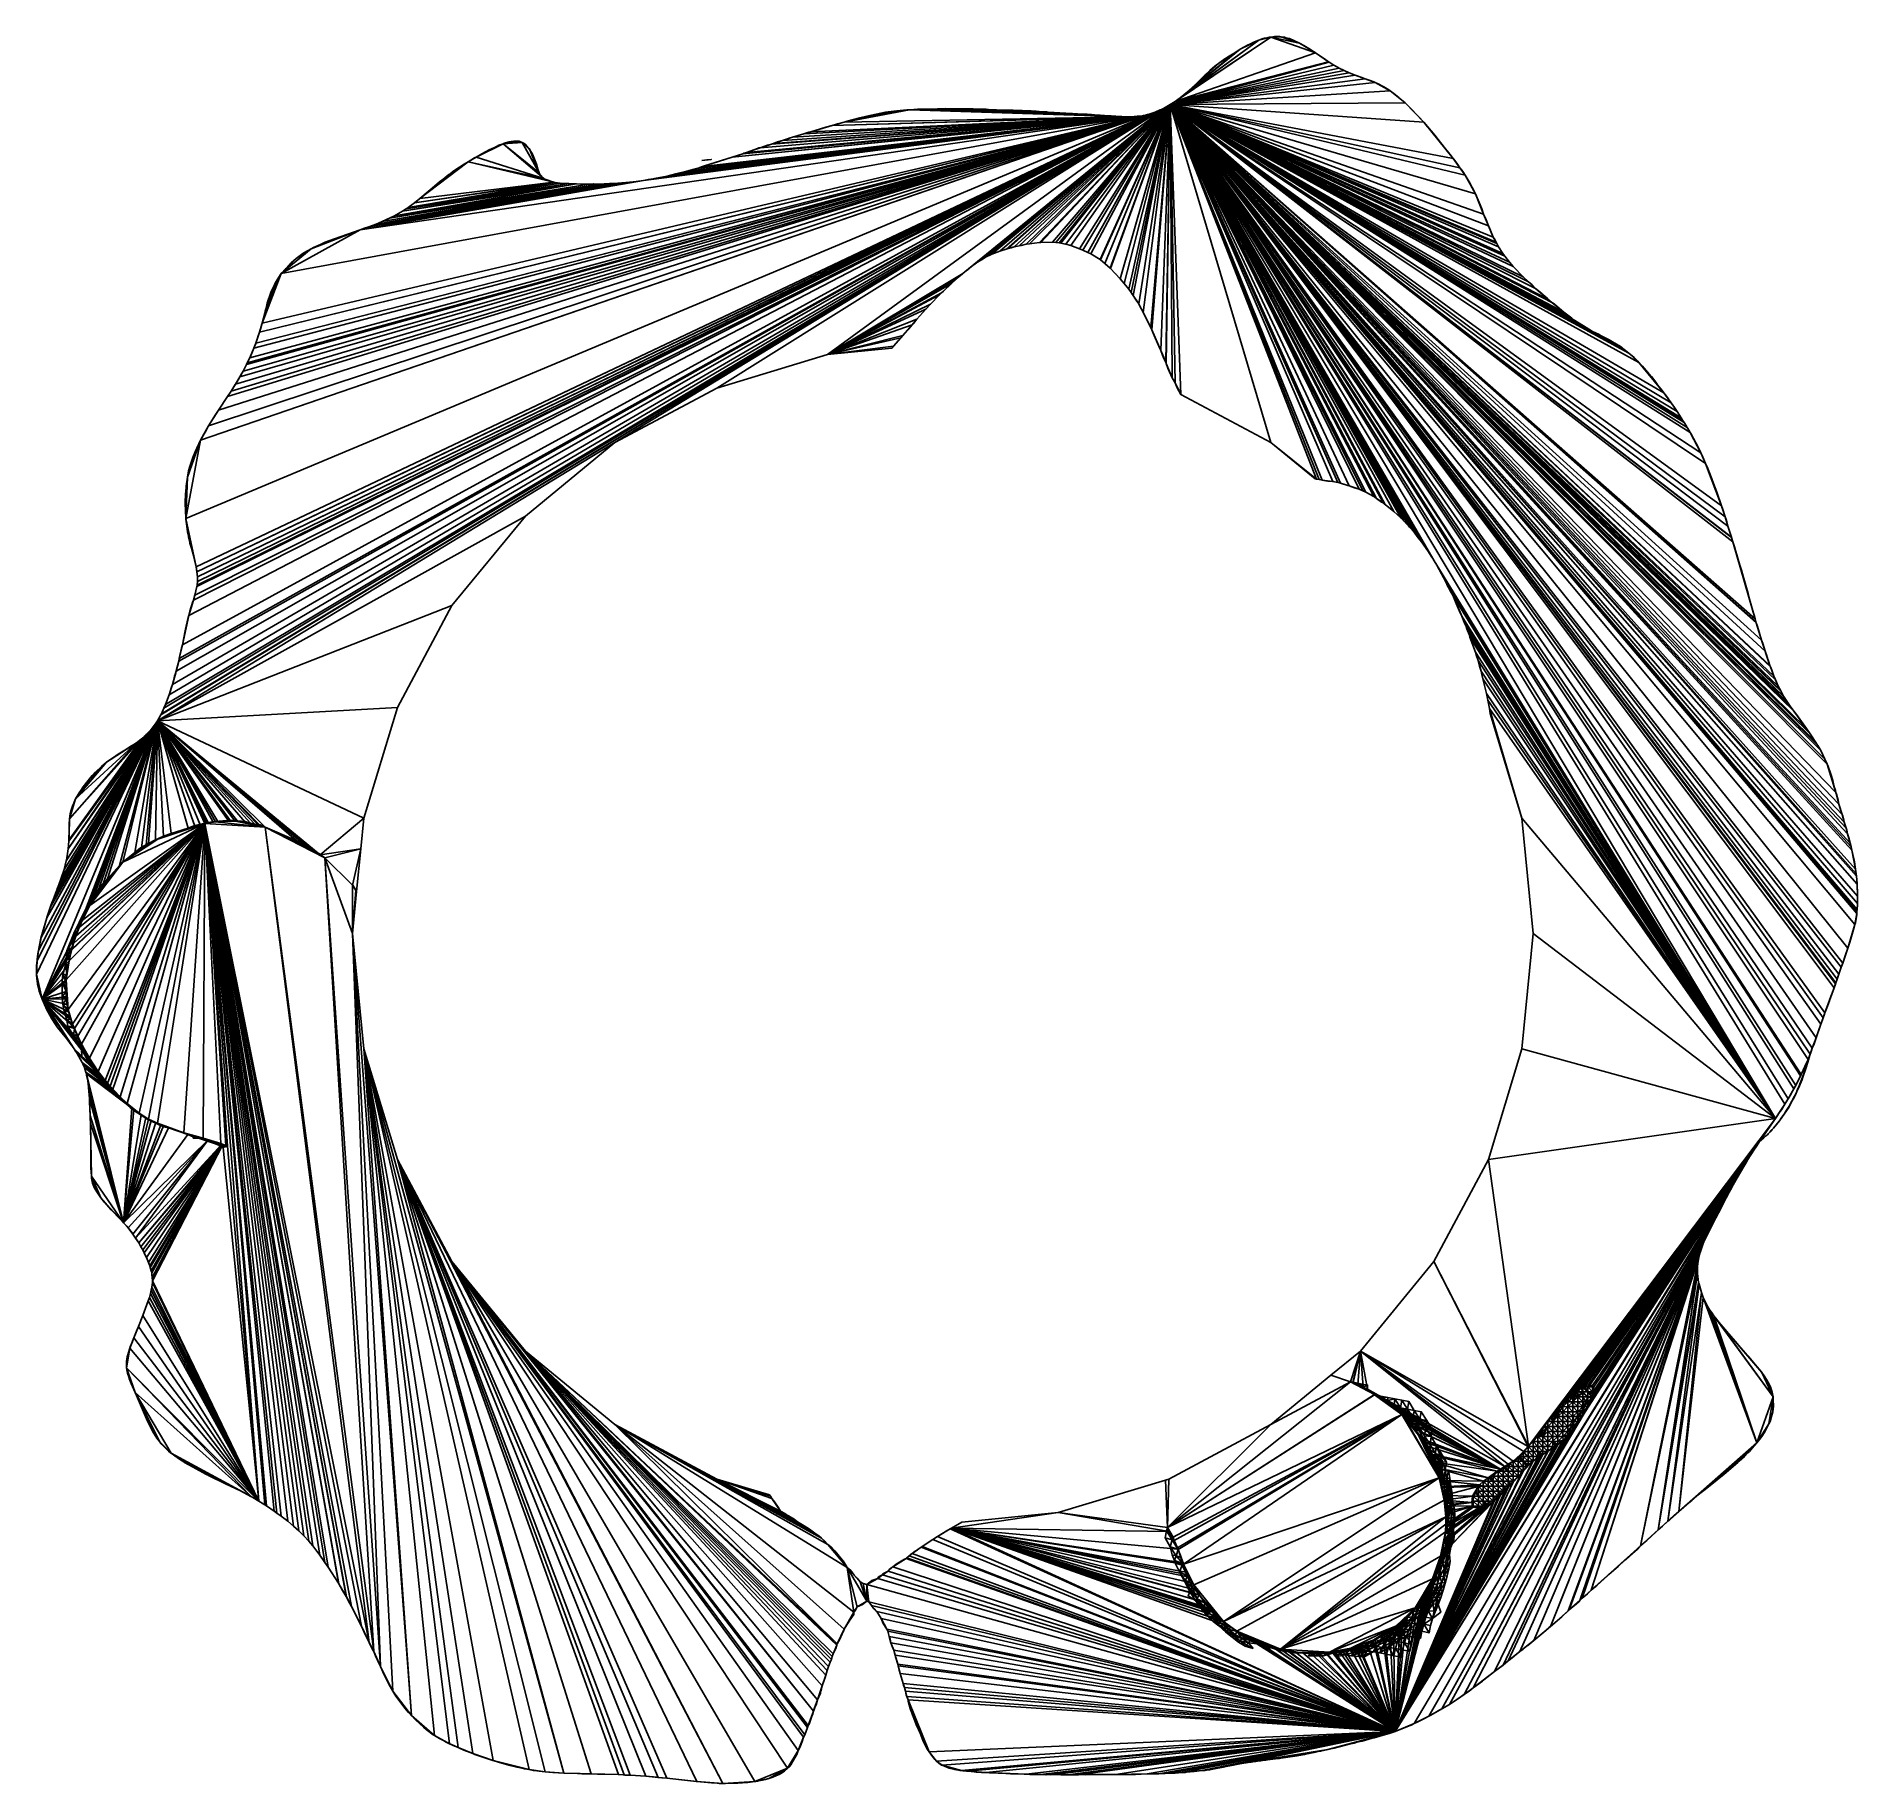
# Model space of a CAD drawing. Extents: x -95 to 96, y -89 to 94.
import ezdxf

# ---------------------------------------------------------------- set-up
doc = ezdxf.new("R2010")
doc.units = 0

msp = doc.modelspace()

# ---------------------------------------------------------------- linework, layer by layer
for points in [[(34.45, 94.13, 106), (24.9, 87.76, 106), (24.39, 87.38, 106)], [(39.13, 92.48, 106), (34.45, 94.13, 106), (24.39, 87.38, 106)], [(34.45, 94.13, 106), (33.18, 93.81, 106), (24.9, 87.76, 106)], [(33.18, 93.81, 106), (25.31, 88.08, 106), (24.9, 87.76, 106)], [(33.18, 93.81, 106), (31.23, 92.85, 106), (25.31, 88.08, 106)], [(33.18, 93.81, 106), (32.36, 93.45, 106), (31.23, 92.85, 106)], [(33.18, 93.81, 106), (32.74, 93.63, 106), (32.36, 93.45, 106)], [(34.45, 94.13, 106), (33.92, 94.03, 106), (33.18, 93.81, 106)], [(33.92, 94.03, 106), (33.79, 94.01, 106), (33.18, 93.81, 106)], [(33.79, 94.01, 106), (33.65, 93.98, 106), (33.18, 93.81, 106)], [(34.45, 94.13, 106), (34.31, 94.12, 106), (33.92, 94.03, 106)], [(34.97, 94.19, 106), (34.83, 94.2, 106), (34.45, 94.13, 106)], [(35.49, 94.17, 106), (34.97, 94.19, 106), (34.45, 94.13, 106)], [(37.44, 93.51, 106), (35.49, 94.17, 106), (34.45, 94.13, 106)], [(39.13, 92.48, 106), (37.44, 93.51, 106), (34.45, 94.13, 106)], [(35.49, 94.17, 106), (35.35, 94.2, 106), (34.97, 94.19, 106)], [(36.01, 94.07, 106), (35.87, 94.12, 106), (35.49, 94.17, 106)], [(37.44, 93.51, 106), (36.01, 94.07, 106), (35.49, 94.17, 106)], [(37.44, 93.51, 106), (36.39, 93.97, 106), (36.01, 94.07, 106)], [(40.49, 91.54, 106), (39.13, 92.48, 106), (24.39, 87.38, 106)], [(31.23, 92.85, 106), (25.44, 88.19, 106), (25.31, 88.08, 106)], [(31.23, 92.85, 106), (30.66, 92.48, 106), (25.44, 88.19, 106)], [(30.66, 92.48, 106), (29.09, 91.46, 106), (25.44, 88.19, 106)], [(30.66, 92.48, 106), (30.43, 92.34, 106), (29.09, 91.46, 106)], [(30.43, 92.34, 106), (29.67, 91.88, 106), (29.09, 91.46, 106)], [(29.67, 91.88, 106), (29.61, 91.85, 106), (29.09, 91.46, 106)], [(29.61, 91.85, 106), (29.47, 91.75, 106), (29.09, 91.46, 106)], [(30.43, 92.34, 106), (30.05, 92.14, 106), (29.67, 91.88, 106)], [(31.23, 92.85, 106), (31.18, 92.82, 106), (30.66, 92.48, 106)], [(31.18, 92.82, 106), (31.13, 92.79, 106), (30.66, 92.48, 106)], [(32.36, 93.45, 106), (32.22, 93.39, 106), (31.23, 92.85, 106)], [(32.22, 93.39, 106), (32.07, 93.32, 106), (31.23, 92.85, 106)], [(38.6, 92.84, 106), (37.91, 93.25, 106), (37.44, 93.51, 106)], [(38.91, 92.63, 106), (38.6, 92.84, 106), (37.44, 93.51, 106)], [(39.13, 92.48, 106), (38.91, 92.63, 106), (37.44, 93.51, 106)], [(39.13, 92.48, 106), (39, 92.57, 106), (38.91, 92.63, 106)], [(40.2, 91.75, 106), (39.69, 92.11, 106), (39.13, 92.48, 106)], [(40.49, 91.54, 106), (40.2, 91.75, 106), (39.13, 92.48, 106)], [(40.49, 91.54, 106), (24.39, 87.38, 106), (23.88, 87.04, 106)], [(40.57, 91.49, 106), (40.49, 91.54, 106), (23.88, 87.04, 106)], [(41.04, 91.2, 106), (40.57, 91.49, 106), (23.88, 87.04, 106)], [(41.61, 90.86, 106), (41.04, 91.2, 106), (23.88, 87.04, 106)], [(42.14, 90.61, 106), (41.61, 90.86, 106), (23.88, 87.04, 106)], [(42.66, 90.38, 106), (42.14, 90.61, 106), (23.88, 87.04, 106)], [(43.28, 90.14, 106), (42.66, 90.38, 106), (23.88, 87.04, 106)], [(44.36, 89.75, 106), (43.28, 90.14, 106), (23.88, 87.04, 106)], [(29.09, 91.46, 106), (26.49, 89.13, 106), (25.44, 88.19, 106)], [(29.09, 91.46, 106), (28.04, 90.63, 106), (26.49, 89.13, 106)], [(28.04, 90.63, 106), (27.49, 90.12, 106), (26.49, 89.13, 106)], [(27.49, 90.12, 106), (27, 89.65, 106), (26.49, 89.13, 106)], [(28.04, 90.63, 106), (27.56, 90.18, 106), (27.49, 90.12, 106)], [(29.09, 91.46, 106), (28.57, 91.07, 106), (28.04, 90.63, 106)], [(28.57, 91.07, 106), (28.13, 90.71, 106), (28.04, 90.63, 106)], [(29.09, 91.46, 106), (28.76, 91.23, 106), (28.57, 91.07, 106)], [(41.61, 90.86, 106), (41.18, 91.12, 106), (41.04, 91.2, 106)], [(42.66, 90.38, 106), (42.27, 90.55, 106), (42.14, 90.61, 106)], [(44.36, 89.75, 106), (43.98, 89.9, 106), (43.28, 90.14, 106)], [(45.4, 89.35, 106), (44.36, 89.75, 106), (23.88, 87.04, 106)], [(46.97, 88.48, 106), (45.4, 89.35, 106), (23.88, 87.04, 106)], [(48.54, 87.22, 106), (46.97, 88.48, 106), (23.88, 87.04, 106)], [(45.27, 89.42, 106), (44.88, 89.58, 106), (44.36, 89.75, 106)], [(45.4, 89.35, 106), (45.27, 89.42, 106), (44.36, 89.75, 106)], [(46.17, 88.98, 106), (45.79, 89.19, 106), (45.4, 89.35, 106)], [(46.31, 88.91, 106), (46.17, 88.98, 106), (45.4, 89.35, 106)], [(46.97, 88.48, 106), (46.31, 88.91, 106), (45.4, 89.35, 106)], [(46.97, 88.48, 106), (46.83, 88.59, 106), (46.31, 88.91, 106)], [(47.88, 87.79, 106), (47.35, 88.21, 106), (46.97, 88.48, 106)], [(47.99, 87.69, 106), (47.88, 87.79, 106), (46.97, 88.48, 106)], [(48.54, 87.22, 106), (47.99, 87.69, 106), (46.97, 88.48, 106)], [(23.88, 87.04, 106), (-82.11, 22.97, 106), (-82.47, 22.34, 106)], [(23.88, 87.04, 106), (-82.47, 22.34, 106), (-34.45, 51.55, 106)], [(23.88, 87.04, 106), (-82.06, 23.06, 106), (-82.11, 22.97, 106)], [(23.88, 87.04, 106), (23.87, 87.03, 106), (-82.06, 23.06, 106)], [(23.87, 87.03, 106), (-81.8, 23.67, 106), (-82.06, 23.06, 106)], [(23.87, 87.03, 106), (23.34, 86.72, 106), (-81.8, 23.67, 106)], [(23.34, 86.72, 106), (-81.63, 24.06, 106), (-81.8, 23.67, 106)], [(23.34, 86.72, 106), (-81.26, 25.07, 106), (-81.63, 24.06, 106)], [(23.34, 86.72, 106), (-80.91, 26.14, 106), (-81.26, 25.07, 106)], [(23.34, 86.72, 106), (-80.51, 27.56, 106), (-80.91, 26.14, 106)], [(23.34, 86.72, 106), (-80.24, 28.6, 106), (-80.51, 27.56, 106)], [(23.34, 86.72, 106), (-80.18, 28.88, 106), (-80.24, 28.6, 106)], [(23.34, 86.72, 106), (-79.85, 30.33, 106), (-80.18, 28.88, 106)], [(23.34, 86.72, 106), (-79.18, 33.4, 106), (-79.85, 30.33, 106)], [(22.29, 86.25, 106), (-77.95, 51.79, 106), (-79.49, 43.57, 106)], [(22.29, 86.25, 106), (-79.49, 43.57, 106), (-78.41, 38.52, 106)], [(23.34, 86.72, 106), (-78.7, 35, 106), (-79.18, 33.4, 106)], [(23.34, 86.72, 106), (-78.54, 35.52, 106), (-78.7, 35, 106)], [(23.34, 86.72, 106), (-78.33, 36.43, 106), (-78.54, 35.52, 106)], [(22.83, 86.48, 106), (22.29, 86.25, 106), (-78.41, 38.52, 106)], [(22.83, 86.48, 106), (-78.41, 38.52, 106), (-78.33, 37.99, 106)], [(23.34, 86.72, 106), (-78.31, 36.59, 106), (-78.33, 36.43, 106)], [(22.96, 86.54, 106), (22.83, 86.48, 106), (-78.33, 37.99, 106)], [(22.96, 86.54, 106), (-78.33, 37.99, 106), (-78.28, 37.47, 106)], [(23.34, 86.72, 106), (-78.28, 36.95, 106), (-78.31, 36.59, 106)], [(23.34, 86.72, 106), (22.96, 86.54, 106), (-78.28, 37.47, 106)], [(23.34, 86.72, 106), (-78.28, 37.47, 106), (-78.28, 36.95, 106)], [(22.29, 86.25, 106), (21.78, 86.07, 106), (-77.95, 51.79, 106)], [(21.78, 86.07, 106), (-77.11, 53.32, 106), (-77.95, 51.79, 106)], [(21.78, 86.07, 106), (21.67, 86.04, 106), (-77.11, 53.32, 106)], [(23.88, 87.04, 106), (-34.45, 51.55, 106), (-23.73, 57.28, 106)], [(23.88, 87.04, 106), (-23.73, 57.28, 106), (-12.1, 60.81, 106)], [(23.88, 87.04, 106), (-12.1, 60.81, 106), (2.09, 69.31, 106)], [(-3.52, 86.49, 106), (-8.73, 85.65, 106), (-10.37, 85.21, 106)], [(19.17, 85.77, 106), (-3.52, 86.49, 106), (-10.37, 85.21, 106)], [(-3.52, 86.49, 106), (-4.83, 86.39, 106), (-8.73, 85.65, 106)], [(-4.83, 86.39, 106), (-6.01, 86.24, 106), (-8.73, 85.65, 106)], [(-6.01, 86.24, 106), (-7.97, 85.84, 106), (-8.73, 85.65, 106)], [(-4.83, 86.39, 106), (-5.74, 86.28, 106), (-6.01, 86.24, 106)], [(-3.52, 86.49, 106), (-3.79, 86.48, 106), (-4.83, 86.39, 106)], [(-1.4, 86.58, 106), (-3.03, 86.53, 106), (-3.52, 86.49, 106)], [(19.17, 85.77, 106), (-1.4, 86.58, 106), (-3.52, 86.49, 106)], [(-3.03, 86.53, 106), (-3.38, 86.5, 106), (-3.52, 86.49, 106)], [(-1.4, 86.58, 106), (-2.66, 86.55, 106), (-3.03, 86.53, 106)], [(-1.4, 86.58, 106), (-1.6, 86.58, 106), (-2.66, 86.55, 106)], [(-0.44, 86.59, 106), (-1.39, 86.58, 106), (-1.4, 86.58, 106)], [(19.17, 85.77, 106), (-0.44, 86.59, 106), (-1.4, 86.58, 106)], [(-0.44, 86.59, 106), (-0.55, 86.6, 106), (-1.39, 86.58, 106)], [(1.16, 86.6, 106), (-0.36, 86.59, 106), (-0.44, 86.59, 106)], [(19.17, 85.77, 106), (1.16, 86.6, 106), (-0.44, 86.59, 106)], [(1.16, 86.6, 106), (0.29, 86.62, 106), (-0.36, 86.59, 106)], [(5.04, 86.51, 106), (2, 86.61, 106), (1.16, 86.6, 106)], [(19.17, 85.77, 106), (5.04, 86.51, 106), (1.16, 86.6, 106)], [(3.18, 86.59, 106), (2.99, 86.6, 106), (2, 86.61, 106)], [(5.04, 86.51, 106), (3.18, 86.59, 106), (2, 86.61, 106)], [(23.88, 87.04, 106), (2.09, 69.31, 106), (2.3, 69.48, 106)], [(23.88, 87.04, 106), (2.3, 69.48, 106), (2.48, 69.62, 106)], [(23.88, 87.04, 106), (2.48, 69.62, 106), (2.99, 70.03, 106)], [(23.88, 87.04, 106), (2.99, 70.03, 106), (3.52, 70.41, 106)], [(5.04, 86.51, 106), (3.87, 86.57, 106), (3.18, 86.59, 106)], [(23.88, 87.04, 106), (3.52, 70.41, 106), (3.63, 70.49, 106)], [(23.88, 87.04, 106), (3.63, 70.49, 106), (3.99, 70.71, 106)], [(5.04, 86.51, 106), (4.56, 86.56, 106), (3.87, 86.57, 106)], [(23.88, 87.04, 106), (3.99, 70.71, 106), (4.56, 71.04, 106)], [(23.88, 87.04, 106), (4.56, 71.04, 106), (5, 71.26, 106)], [(23.88, 87.04, 106), (5, 71.26, 106), (5.15, 71.32, 106)], [(6.59, 86.47, 106), (5.6, 86.51, 106), (5.04, 86.51, 106)], [(10.47, 86.28, 106), (6.59, 86.47, 106), (5.04, 86.51, 106)], [(12.27, 86.17, 106), (10.47, 86.28, 106), (5.04, 86.51, 106)], [(19.17, 85.77, 106), (12.27, 86.17, 106), (5.04, 86.51, 106)], [(23.88, 87.04, 106), (5.15, 71.32, 106), (5.97, 71.64, 106)], [(6.59, 86.47, 106), (5.62, 86.51, 106), (5.6, 86.51, 106)], [(23.88, 87.04, 106), (5.97, 71.64, 106), (6.65, 71.87, 106)], [(7.69, 86.44, 106), (7.37, 86.46, 106), (6.59, 86.47, 106)], [(9.42, 86.36, 106), (7.69, 86.44, 106), (6.59, 86.47, 106)], [(10.47, 86.28, 106), (9.42, 86.36, 106), (6.59, 86.47, 106)], [(23.88, 87.04, 106), (6.65, 71.87, 106), (6.84, 71.92, 106)], [(23.88, 87.04, 106), (6.84, 71.92, 106), (7.48, 72.09, 106)], [(23.88, 87.04, 106), (7.48, 72.09, 106), (8, 72.22, 106)], [(9.04, 86.4, 106), (8.21, 86.43, 106), (7.69, 86.44, 106)], [(9.42, 86.36, 106), (9.04, 86.4, 106), (7.69, 86.44, 106)], [(23.88, 87.04, 106), (8, 72.22, 106), (8.73, 72.37, 106)], [(9.04, 86.4, 106), (8.32, 86.44, 106), (8.21, 86.43, 106)], [(23.88, 87.04, 106), (8.73, 72.37, 106), (9.1, 72.43, 106)], [(9.42, 86.36, 106), (9.26, 86.38, 106), (9.04, 86.4, 106)], [(23.88, 87.04, 106), (9.1, 72.43, 106), (10.16, 72.56, 106)], [(10.47, 86.28, 106), (9.81, 86.34, 106), (9.42, 86.36, 106)], [(10.47, 86.28, 106), (10.3, 86.3, 106), (9.81, 86.34, 106)], [(23.88, 87.04, 106), (10.16, 72.56, 106), (10.3, 72.57, 106)], [(23.88, 87.04, 106), (10.3, 72.57, 106), (11.52, 72.58, 106)], [(10.96, 86.26, 106), (10.9, 86.27, 106), (10.47, 86.28, 106)], [(12.27, 86.17, 106), (10.96, 86.26, 106), (10.47, 86.28, 106)], [(12.26, 86.17, 106), (12.26, 86.17, 106), (10.96, 86.26, 106)], [(12.27, 86.17, 106), (12.26, 86.17, 106), (10.96, 86.26, 106)], [(23.88, 87.04, 106), (11.52, 72.58, 106), (11.87, 72.55, 106)], [(23.88, 87.04, 106), (11.87, 72.55, 106), (12.22, 72.52, 106)], [(23.88, 87.04, 106), (12.22, 72.52, 106), (12.39, 72.5, 106)], [(12.26, 86.17, 106), (12.26, 86.17, 106), (12.26, 86.17, 106)], [(14.13, 86.07, 106), (13.53, 86.1, 106), (12.27, 86.17, 106)], [(18.65, 85.81, 106), (14.13, 86.07, 106), (12.27, 86.17, 106)], [(19.17, 85.77, 106), (18.65, 85.81, 106), (12.27, 86.17, 106)], [(23.88, 87.04, 106), (12.39, 72.5, 106), (12.91, 72.38, 106)], [(23.88, 87.04, 106), (12.91, 72.38, 106), (13.43, 72.23, 106)], [(23.88, 87.04, 106), (13.43, 72.23, 106), (14.36, 71.9, 106)], [(14.13, 86.07, 106), (13.62, 86.1, 106), (13.53, 86.1, 106)], [(15.61, 86, 106), (15.14, 86.03, 106), (14.13, 86.07, 106)], [(15.91, 85.98, 106), (15.61, 86, 106), (14.13, 86.07, 106)], [(16.97, 85.91, 106), (15.91, 85.98, 106), (14.13, 86.07, 106)], [(18.65, 85.81, 106), (16.97, 85.91, 106), (14.13, 86.07, 106)], [(23.88, 87.04, 106), (14.36, 71.9, 106), (14.7, 71.76, 106)], [(23.88, 87.04, 106), (14.7, 71.76, 106), (15.23, 71.52, 106)], [(23.88, 87.04, 106), (15.23, 71.52, 106), (15.52, 71.38, 106)], [(23.88, 87.04, 106), (15.52, 71.38, 106), (16.5, 70.77, 106)], [(23.88, 87.04, 106), (16.5, 70.77, 106), (16.56, 70.73, 106)], [(23.88, 87.04, 106), (16.56, 70.73, 106), (17.02, 70.35, 106)], [(23.88, 87.04, 106), (17.02, 70.35, 106), (17.58, 69.86, 106)], [(23.88, 87.04, 106), (17.58, 69.86, 106), (17.61, 69.83, 106)], [(23.88, 87.04, 106), (17.61, 69.83, 106), (18.63, 68.76, 106)], [(23.88, 87.04, 106), (18.63, 68.76, 106), (19.03, 68.26, 106)], [(23.88, 87.04, 106), (19.03, 68.26, 106), (19.51, 67.66, 106)], [(23.88, 87.04, 106), (19.51, 67.66, 106), (19.77, 67.3, 106)], [(23.88, 87.04, 106), (19.77, 67.3, 106), (19.98, 66.98, 106)], [(23.88, 87.04, 106), (19.98, 66.98, 106), (20.56, 66.11, 106)], [(23.88, 87.04, 106), (20.56, 66.11, 106), (21.04, 65.22, 106)], [(23.88, 87.04, 106), (21.04, 65.22, 106), (21.85, 63.63, 106)], [(23.88, 87.04, 106), (21.85, 63.63, 106), (21.95, 63.4, 106)], [(23.88, 87.04, 106), (21.95, 63.4, 106), (22.88, 61.21, 106)], [(22.83, 86.48, 106), (22.68, 86.42, 106), (22.29, 86.25, 106)], [(23.88, 87.04, 106), (22.88, 61.21, 106), (23.4, 59.99, 106)], [(23.88, 87.04, 106), (23.4, 59.99, 106), (23.43, 59.9, 106)], [(23.88, 87.04, 106), (23.43, 59.9, 106), (23.46, 59.85, 106)], [(23.88, 87.04, 106), (23.46, 59.85, 106), (24.09, 58.35, 106)], [(50.49, 85.2, 106), (48.54, 87.22, 106), (23.88, 87.04, 106)], [(53.58, 81.39, 106), (50.49, 85.2, 106), (23.88, 87.04, 106)], [(54.29, 80.41, 106), (53.58, 81.39, 106), (23.88, 87.04, 106)], [(54.84, 79.64, 106), (54.29, 80.41, 106), (23.88, 87.04, 106)], [(55.92, 77.66, 106), (54.84, 79.64, 106), (23.88, 87.04, 106)], [(56.78, 75.54, 106), (55.92, 77.66, 106), (23.88, 87.04, 106)], [(57.29, 74.31, 106), (56.78, 75.54, 106), (23.88, 87.04, 106)], [(57.8, 73.12, 106), (57.29, 74.31, 106), (23.88, 87.04, 106)], [(58.09, 72.58, 106), (57.8, 73.12, 106), (23.88, 87.04, 106)], [(58.16, 72.45, 106), (58.09, 72.58, 106), (23.88, 87.04, 106)], [(58.35, 72.11, 106), (58.16, 72.45, 106), (23.88, 87.04, 106)], [(58.79, 71.4, 106), (58.35, 72.11, 106), (23.88, 87.04, 106)], [(59.01, 71.11, 106), (58.79, 71.4, 106), (23.88, 87.04, 106)], [(59.5, 70.51, 106), (59.01, 71.11, 106), (23.88, 87.04, 106)], [(59.9, 70.04, 106), (59.5, 70.51, 106), (23.88, 87.04, 106)], [(60.93, 68.95, 106), (59.9, 70.04, 106), (23.88, 87.04, 106)], [(61.48, 68.44, 106), (60.93, 68.95, 106), (23.88, 87.04, 106)], [(62.23, 67.74, 106), (61.48, 68.44, 106), (23.88, 87.04, 106)], [(63.53, 66.62, 106), (62.23, 67.74, 106), (23.88, 87.04, 106)], [(63.96, 66.26, 106), (63.53, 66.62, 106), (23.88, 87.04, 106)], [(65.22, 65.24, 106), (63.96, 66.26, 106), (23.88, 87.04, 106)], [(66.04, 64.6, 106), (65.22, 65.24, 106), (23.88, 87.04, 106)], [(66.2, 64.48, 106), (66.04, 64.6, 106), (23.88, 87.04, 106)], [(67.71, 63.52, 106), (66.2, 64.48, 106), (23.88, 87.04, 106)], [(67.82, 63.45, 106), (67.71, 63.52, 106), (23.88, 87.04, 106)], [(68.23, 63.23, 106), (67.82, 63.45, 106), (23.88, 87.04, 106)], [(71.44, 61.4, 106), (68.23, 63.23, 106), (23.88, 87.04, 106)], [(71.5, 61.35, 106), (71.44, 61.4, 106), (23.88, 87.04, 106)], [(72.04, 60.94, 106), (71.5, 61.35, 106), (23.88, 87.04, 106)], [(73.09, 59.97, 106), (72.04, 60.94, 106), (23.88, 87.04, 106)], [(75.7, 56.78, 106), (73.09, 59.97, 106), (23.88, 87.04, 106)], [(76.49, 55.71, 106), (75.7, 56.78, 106), (23.88, 87.04, 106)], [(77.09, 54.83, 106), (76.49, 55.71, 106), (23.88, 87.04, 106)], [(77.53, 54.15, 106), (77.09, 54.83, 106), (23.88, 87.04, 106)], [(77.68, 53.91, 106), (77.53, 54.15, 106), (23.88, 87.04, 106)], [(77.83, 53.65, 106), (77.68, 53.91, 106), (23.88, 87.04, 106)], [(78.16, 53.15, 106), (77.83, 53.65, 106), (23.88, 87.04, 106)], [(78.46, 52.61, 106), (78.16, 53.15, 106), (23.88, 87.04, 106)], [(79.58, 50.48, 106), (78.46, 52.61, 106), (23.88, 87.04, 106)], [(80.09, 49.34, 106), (79.58, 50.48, 106), (23.88, 87.04, 106)], [(81.75, 44.92, 106), (80.09, 49.34, 106), (23.88, 87.04, 106)], [(82.13, 43.74, 106), (81.75, 44.92, 106), (23.88, 87.04, 106)], [(82.44, 42.76, 106), (82.13, 43.74, 106), (23.88, 87.04, 106)], [(82.81, 41.61, 106), (82.44, 42.76, 106), (23.88, 87.04, 106)], [(82.82, 41.6, 106), (82.81, 41.61, 106), (23.88, 87.04, 106)], [(82.95, 41.13, 106), (82.82, 41.6, 106), (23.88, 87.04, 106)], [(85.29, 33.05, 106), (82.95, 41.13, 106), (23.88, 87.04, 106)], [(85.36, 32.78, 106), (85.29, 33.05, 106), (23.88, 87.04, 106)], [(85.41, 32.64, 106), (85.36, 32.78, 106), (23.88, 87.04, 106)], [(85.95, 30.81, 106), (85.41, 32.64, 106), (23.88, 87.04, 106)], [(86.34, 29.64, 106), (85.95, 30.81, 106), (23.88, 87.04, 106)], [(86.85, 28.15, 106), (86.34, 29.64, 106), (23.88, 87.04, 106)], [(86.87, 28.09, 106), (86.85, 28.15, 106), (23.88, 87.04, 106)], [(86.91, 27.99, 106), (86.87, 28.09, 106), (23.88, 87.04, 106)], [(87.27, 27.03, 106), (86.91, 27.99, 106), (23.88, 87.04, 106)], [(87.43, 26.65, 106), (87.27, 27.03, 106), (23.88, 87.04, 106)], [(87.73, 25.99, 106), (87.43, 26.65, 106), (23.88, 87.04, 106)], [(87.96, 25.54, 106), (87.73, 25.99, 106), (23.88, 87.04, 106)], [(88.03, 25.41, 106), (87.96, 25.54, 106), (23.88, 87.04, 106)], [(88.29, 24.94, 106), (88.03, 25.41, 106), (23.88, 87.04, 106)], [(88.36, 24.83, 106), (88.29, 24.94, 106), (23.88, 87.04, 106)], [(88.7, 24.29, 106), (88.36, 24.83, 106), (23.88, 87.04, 106)], [(88.97, 23.88, 106), (88.7, 24.29, 106), (23.88, 87.04, 106)], [(89.35, 23.36, 106), (88.97, 23.88, 106), (23.88, 87.04, 106)], [(90.68, 21.54, 106), (89.35, 23.36, 106), (23.88, 87.04, 106)], [(91.09, 20.96, 106), (90.68, 21.54, 106), (23.88, 87.04, 106)], [(91.61, 20.15, 106), (91.09, 20.96, 106), (23.88, 87.04, 106)], [(91.78, 19.88, 106), (91.61, 20.15, 106), (23.88, 87.04, 106)], [(91.87, 19.73, 106), (91.78, 19.88, 106), (23.88, 87.04, 106)], [(92.19, 19.21, 106), (91.87, 19.73, 106), (23.88, 87.04, 106)], [(92.62, 18.31, 106), (92.19, 19.21, 106), (23.88, 87.04, 106)], [(92.86, 17.79, 106), (92.62, 18.31, 106), (23.88, 87.04, 106)], [(93.77, 14.81, 106), (92.86, 17.79, 106), (23.88, 87.04, 106)], [(94.1, 13.6, 106), (93.77, 14.81, 106), (23.88, 87.04, 106)], [(94.43, 12.51, 106), (94.1, 13.6, 106), (23.88, 87.04, 106)], [(94.66, 11.71, 106), (94.43, 12.51, 106), (23.88, 87.04, 106)], [(94.85, 11.05, 106), (94.66, 11.71, 106), (23.88, 87.04, 106)], [(95.01, 10.47, 106), (94.85, 11.05, 106), (23.88, 87.04, 106)], [(95.28, 9.48, 106), (95.01, 10.47, 106), (23.88, 87.04, 106)], [(95.38, 9.1, 106), (95.28, 9.48, 106), (23.88, 87.04, 106)], [(95.46, 8.77, 106), (95.38, 9.1, 106), (23.88, 87.04, 106)], [(95.83, 6.76, 106), (95.46, 8.77, 106), (23.88, 87.04, 106)], [(95.89, 6.28, 106), (95.83, 6.76, 106), (23.88, 87.04, 106)], [(95.93, 6.02, 106), (95.89, 6.28, 106), (23.88, 87.04, 106)], [(96, 5.18, 106), (95.93, 6.02, 106), (23.88, 87.04, 106)], [(96.05, 3.93, 106), (96, 5.18, 106), (23.88, 87.04, 106)], [(96.04, 3.17, 106), (96.05, 3.93, 106), (23.88, 87.04, 106)], [(96.01, 2.51, 106), (96.04, 3.17, 106), (23.88, 87.04, 106)], [(95.99, 2.35, 106), (96.01, 2.51, 106), (23.88, 87.04, 106)], [(95.97, 2.12, 106), (95.99, 2.35, 106), (23.88, 87.04, 106)], [(95.78, 0.94, 106), (95.97, 2.12, 106), (23.88, 87.04, 106)], [(95.02, -1.53, 106), (95.78, 0.94, 106), (23.88, 87.04, 106)], [(94.49, -3.1, 106), (95.02, -1.53, 106), (23.88, 87.04, 106)], [(94.34, -3.53, 106), (94.49, -3.1, 106), (23.88, 87.04, 106)], [(94.08, -4.28, 106), (94.34, -3.53, 106), (23.88, 87.04, 106)], [(93.92, -4.8, 106), (94.08, -4.28, 106), (23.88, 87.04, 106)], [(93.77, -5.18, 106), (93.92, -4.8, 106), (23.88, 87.04, 106)], [(93.74, -5.27, 106), (93.77, -5.18, 106), (23.88, 87.04, 106)], [(93.58, -5.71, 106), (93.74, -5.27, 106), (23.88, 87.04, 106)], [(92.63, -8.32, 106), (93.58, -5.71, 106), (23.88, 87.04, 106)], [(92.45, -8.84, 106), (92.63, -8.32, 106), (23.88, 87.04, 106)], [(92.19, -9.5, 106), (92.45, -8.84, 106), (23.88, 87.04, 106)], [(91.71, -10.94, 106), (92.19, -9.5, 106), (23.88, 87.04, 106)], [(91.3, -12.03, 106), (91.71, -10.94, 106), (23.88, 87.04, 106)], [(91.06, -12.66, 106), (91.3, -12.03, 106), (23.88, 87.04, 106)], [(90.85, -13.22, 106), (91.06, -12.66, 106), (23.88, 87.04, 106)], [(90.13, -14.79, 106), (90.85, -13.22, 106), (23.88, 87.04, 106)], [(90.06, -14.93, 106), (90.13, -14.79, 106), (23.88, 87.04, 106)], [(89.56, -15.94, 106), (90.06, -14.93, 106), (23.88, 87.04, 106)], [(89.35, -16.31, 106), (89.56, -15.94, 106), (23.88, 87.04, 106)], [(88.75, -17.37, 106), (89.35, -16.31, 106), (23.88, 87.04, 106)], [(88.42, -17.92, 106), (88.75, -17.37, 106), (23.88, 87.04, 106)], [(87.42, -19.41, 106), (88.42, -17.92, 106), (23.88, 87.04, 106)], [(23.88, 87.04, 106), (24.09, 58.35, 106), (24.38, 57.84, 106)], [(23.88, 87.04, 106), (24.38, 57.84, 106), (24.39, 57.83, 106)], [(23.88, 87.04, 106), (24.39, 57.83, 106), (24.39, 57.82, 106)], [(23.88, 87.04, 106), (24.39, 57.82, 106), (25, 56.6, 106)], [(23.88, 87.04, 106), (25, 56.6, 106), (34.45, 51.55, 106)], [(23.88, 87.04, 106), (34.45, 51.55, 106), (39.24, 47.71, 106)], [(23.88, 87.04, 106), (39.24, 47.71, 106), (39.53, 47.68, 106)], [(23.88, 87.04, 106), (39.53, 47.68, 106), (39.84, 47.61, 106)], [(23.88, 87.04, 106), (39.84, 47.61, 106), (40.94, 47.46, 106)], [(23.88, 87.04, 106), (40.94, 47.46, 106), (41.48, 47.36, 106)], [(23.88, 87.04, 106), (41.48, 47.36, 106), (41.75, 47.28, 106)], [(23.88, 87.04, 106), (41.75, 47.28, 106), (42.66, 47, 106)], [(23.88, 87.04, 106), (42.66, 47, 106), (43.7, 46.66, 106)], [(23.88, 87.04, 106), (43.7, 46.66, 106), (44.09, 46.5, 106)], [(23.88, 87.04, 106), (44.09, 46.5, 106), (44.42, 46.33, 106)], [(23.88, 87.04, 106), (44.42, 46.33, 106), (45.26, 45.88, 106)], [(23.88, 87.04, 106), (45.26, 45.88, 106), (45.37, 45.81, 106)], [(23.88, 87.04, 106), (45.37, 45.81, 106), (45.54, 45.68, 106)], [(23.88, 87.04, 106), (45.54, 45.68, 106), (46.22, 45.21, 106)], [(23.88, 87.04, 106), (46.22, 45.21, 106), (46.43, 45.06, 106)], [(23.88, 87.04, 106), (46.43, 45.06, 106), (47.35, 44.31, 106)], [(23.88, 87.04, 106), (47.35, 44.31, 106), (48.08, 43.64, 106)], [(23.88, 87.04, 106), (48.08, 43.64, 106), (48.4, 43.32, 106)], [(23.88, 87.04, 106), (48.4, 43.32, 106), (49, 42.67, 106)], [(23.88, 87.04, 106), (49, 42.67, 106), (49.44, 42.18, 106)], [(23.88, 87.04, 106), (49.44, 42.18, 106), (49.48, 42.13, 106)], [(23.88, 87.04, 106), (49.48, 42.13, 106), (49.96, 41.53, 106)], [(23.88, 87.04, 106), (49.96, 41.53, 106), (50.27, 41.13, 106)], [(23.88, 87.04, 106), (50.27, 41.13, 106), (51, 40.09, 106)], [(23.88, 87.04, 106), (51, 40.09, 106), (51.44, 39.39, 106)], [(23.88, 87.04, 106), (51.44, 39.39, 106), (51.6, 39.15, 106)], [(87.42, -19.41, 106), (23.88, 87.04, 106), (51.6, 39.15, 106)], [(24.9, 87.76, 106), (24.66, 87.59, 106), (24.39, 87.38, 106)], [(48.54, 87.22, 106), (48.37, 87.37, 106), (47.99, 87.69, 106)], [(49.04, 86.73, 106), (48.92, 86.86, 106), (48.54, 87.22, 106)], [(50.49, 85.2, 106), (49.04, 86.73, 106), (48.54, 87.22, 106)], [(50.49, 85.2, 106), (49.94, 85.8, 106), (49.04, 86.73, 106)], [(21.67, 86.04, 106), (-76.08, 54.96, 106), (-77.11, 53.32, 106)], [(21.67, 86.04, 106), (-75.12, 56.4, 106), (-76.08, 54.96, 106)], [(21.67, 86.04, 106), (-74.74, 56.95, 106), (-75.12, 56.4, 106)], [(21.67, 86.04, 106), (-74.29, 57.67, 106), (-74.74, 56.95, 106)], [(21.67, 86.04, 106), (-74.28, 57.68, 106), (-74.29, 57.67, 106)], [(21.67, 86.04, 106), (-73.81, 58.46, 106), (-74.28, 57.68, 106)], [(21.67, 86.04, 106), (-73.47, 59.06, 106), (-73.81, 58.46, 106)], [(21.67, 86.04, 106), (-73.12, 59.74, 106), (-73.47, 59.06, 106)], [(21.67, 86.04, 106), (-73.04, 59.92, 106), (-73.12, 59.74, 106)], [(21.67, 86.04, 106), (-72.79, 60.44, 106), (-73.04, 59.92, 106)], [(21.67, 86.04, 106), (-72.34, 61.48, 106), (-72.79, 60.44, 106)], [(21.67, 86.04, 106), (-72.14, 62, 106), (-72.34, 61.48, 106)], [(21.67, 86.04, 106), (21.26, 85.94, 106), (-72.14, 62, 106)], [(21.26, 85.94, 106), (-71.75, 63.14, 106), (-72.14, 62, 106)], [(21.26, 85.94, 106), (20.74, 85.84, 106), (-71.75, 63.14, 106)], [(20.74, 85.84, 106), (-71.47, 64.09, 106), (-71.75, 63.14, 106)], [(20.74, 85.84, 106), (-69.47, 69.29, 106), (-71.47, 64.09, 106)], [(20.74, 85.84, 106), (-61.2, 73.88, 106), (-69.47, 69.29, 106)], [(20.74, 85.84, 106), (-31.45, 79.07, 106), (-61.2, 73.88, 106)], [(20.74, 85.84, 106), (-30.41, 79.25, 106), (-31.45, 79.07, 106)], [(20.74, 85.84, 106), (-28.97, 79.54, 106), (-30.41, 79.25, 106)], [(20.74, 85.84, 106), (-28.03, 79.76, 106), (-28.97, 79.54, 106)], [(20.74, 85.84, 106), (-26.88, 80.05, 106), (-28.03, 79.76, 106)], [(20.74, 85.84, 106), (-25.85, 80.33, 106), (-26.88, 80.05, 106)], [(20.74, 85.84, 106), (-25.71, 80.38, 106), (-25.85, 80.33, 106)], [(20.74, 85.84, 106), (-25.24, 80.54, 106), (-25.71, 80.38, 106)], [(20.74, 85.84, 106), (-22.14, 81.51, 106), (-25.24, 80.54, 106)], [(20.74, 85.84, 106), (20.08, 85.78, 106), (-22.14, 81.51, 106)], [(20.08, 85.78, 106), (-21.01, 81.89, 106), (-22.14, 81.51, 106)], [(20.08, 85.78, 106), (-20.63, 82.02, 106), (-21.01, 81.89, 106)], [(20.08, 85.78, 106), (-19.19, 82.52, 106), (-20.63, 82.02, 106)], [(20.08, 85.78, 106), (-17.99, 82.9, 106), (-19.19, 82.52, 106)], [(20.08, 85.78, 106), (-17.77, 82.97, 106), (-17.99, 82.9, 106)], [(20.08, 85.78, 106), (-16.84, 83.27, 106), (-17.77, 82.97, 106)], [(20.08, 85.78, 106), (-15.8, 83.61, 106), (-16.84, 83.27, 106)], [(20.08, 85.78, 106), (-14.59, 83.97, 106), (-15.8, 83.61, 106)], [(20.08, 85.78, 106), (-13.85, 84.2, 106), (-14.59, 83.97, 106)], [(-13.85, 84.2, 106), (-14.48, 84.02, 106), (-14.59, 83.97, 106)], [(-13.85, 84.2, 106), (-14.07, 84.14, 106), (-14.48, 84.02, 106)], [(20.08, 85.78, 106), (19.69, 85.76, 106), (-13.85, 84.2, 106)], [(19.69, 85.76, 106), (-11.62, 84.84, 106), (-13.85, 84.2, 106)], [(-11.62, 84.84, 106), (-12.29, 84.67, 106), (-13.85, 84.2, 106)], [(-11.62, 84.84, 106), (-12.14, 84.72, 106), (-12.29, 84.67, 106)], [(19.17, 85.77, 106), (-10.37, 85.21, 106), (-11.62, 84.84, 106)], [(19.69, 85.76, 106), (19.17, 85.77, 106), (-11.62, 84.84, 106)], [(-10.37, 85.21, 106), (-11.18, 84.99, 106), (-11.62, 84.84, 106)], [(-10.37, 85.21, 106), (-11.05, 85.03, 106), (-11.18, 84.99, 106)], [(-8.73, 85.65, 106), (-10.05, 85.3, 106), (-10.37, 85.21, 106)], [(-8.73, 85.65, 106), (-8.96, 85.6, 106), (-10.05, 85.3, 106)], [(16.97, 85.91, 106), (16.53, 85.95, 106), (15.91, 85.98, 106)], [(18.65, 85.81, 106), (17.68, 85.87, 106), (16.97, 85.91, 106)], [(19.17, 85.77, 106), (18.79, 85.81, 106), (18.65, 85.81, 106)], [(19.69, 85.76, 106), (19.31, 85.77, 106), (19.17, 85.77, 106)], [(20.74, 85.84, 106), (20.41, 85.82, 106), (20.08, 85.78, 106)], [(21.26, 85.94, 106), (21.06, 85.91, 106), (20.74, 85.84, 106)], [(21.67, 86.04, 106), (21.49, 86, 106), (21.26, 85.94, 106)], [(51.66, 83.82, 106), (50.72, 84.93, 106), (50.49, 85.2, 106)], [(52.27, 83.05, 106), (51.66, 83.82, 106), (50.49, 85.2, 106)], [(52.64, 82.58, 106), (52.27, 83.05, 106), (50.49, 85.2, 106)], [(53.58, 81.39, 106), (52.64, 82.58, 106), (50.49, 85.2, 106)], [(-46.19, 82.94, 106), (-48.4, 81.88, 106), (-49, 81.54, 106)], [(-41.89, 79.28, 106), (-46.19, 82.94, 106), (-49, 81.54, 106)], [(-46.19, 82.94, 106), (-47.63, 82.29, 106), (-48.4, 81.88, 106)], [(-47.63, 82.29, 106), (-48.15, 82.03, 106), (-48.4, 81.88, 106)], [(-47.63, 82.29, 106), (-47.68, 82.27, 106), (-48.15, 82.03, 106)], [(-46.19, 82.94, 106), (-47.12, 82.52, 106), (-47.63, 82.29, 106)], [(-47.12, 82.52, 106), (-47.58, 82.32, 106), (-47.63, 82.29, 106)], [(-46.19, 82.94, 106), (-46.63, 82.77, 106), (-47.12, 82.52, 106)], [(-46.19, 82.94, 106), (-46.59, 82.79, 106), (-46.63, 82.77, 106)], [(-45.54, 83.12, 106), (-46.06, 82.99, 106), (-46.19, 82.94, 106)], [(-44.18, 83.06, 106), (-45.54, 83.12, 106), (-46.19, 82.94, 106)], [(-42.41, 79.88, 106), (-44.18, 83.06, 106), (-46.19, 82.94, 106)], [(-42.33, 79.75, 106), (-42.41, 79.88, 106), (-46.19, 82.94, 106)], [(-41.89, 79.28, 106), (-42.33, 79.75, 106), (-46.19, 82.94, 106)], [(-45.54, 83.12, 106), (-45.94, 83.02, 106), (-46.06, 82.99, 106)], [(-45.02, 83.22, 106), (-45.35, 83.16, 106), (-45.54, 83.12, 106)], [(-44.18, 83.06, 106), (-45.02, 83.22, 106), (-45.54, 83.12, 106)], [(-44.18, 83.06, 106), (-44.5, 83.22, 106), (-45.02, 83.22, 106)], [(-43.83, 82.85, 106), (-43.98, 82.97, 106), (-44.18, 83.06, 106)], [(-43.38, 82.29, 106), (-43.83, 82.85, 106), (-44.18, 83.06, 106)], [(-42.41, 79.88, 106), (-43.38, 82.29, 106), (-44.18, 83.06, 106)], [(-43.38, 82.29, 106), (-43.45, 82.44, 106), (-43.83, 82.85, 106)], [(-43.38, 82.29, 106), (-43.39, 82.32, 106), (-43.45, 82.44, 106)], [(-42.69, 80.79, 106), (-43.11, 81.83, 106), (-43.38, 82.29, 106)], [(-42.55, 80.27, 106), (-42.69, 80.79, 106), (-43.38, 82.29, 106)], [(-42.41, 79.88, 106), (-42.55, 80.27, 106), (-43.38, 82.29, 106)], [(-19.19, 82.52, 106), (-19.45, 82.44, 106), (-20.63, 82.02, 106)], [(-19.19, 82.52, 106), (-19.31, 82.49, 106), (-19.45, 82.44, 106)], [(-17.99, 82.9, 106), (-18.4, 82.78, 106), (-19.19, 82.52, 106)], [(-17.77, 82.97, 106), (-17.88, 82.94, 106), (-17.99, 82.9, 106)], [(-16.84, 83.27, 106), (-17.37, 83.12, 106), (-17.77, 82.97, 106)], [(-15.8, 83.61, 106), (-16.3, 83.46, 106), (-16.84, 83.27, 106)], [(-15.8, 83.61, 106), (-16.13, 83.52, 106), (-16.3, 83.46, 106)], [(52.64, 82.58, 106), (52.42, 82.87, 106), (52.27, 83.05, 106)], [(53.58, 81.39, 106), (53.24, 81.84, 106), (52.64, 82.58, 106)], [(-49.84, 81.04, 106), (-54.05, 77.9, 106), (-54.92, 77.18, 106)], [(-40.85, 78.9, 106), (-49.84, 81.04, 106), (-54.92, 77.18, 106)], [(-49.84, 81.04, 106), (-53.37, 78.47, 106), (-54.05, 77.9, 106)], [(-49.84, 81.04, 106), (-52.47, 79.23, 106), (-53.37, 78.47, 106)], [(-49.84, 81.04, 106), (-51.79, 79.74, 106), (-52.47, 79.23, 106)], [(-49.84, 81.04, 106), (-51.13, 80.22, 106), (-51.79, 79.74, 106)], [(-49.84, 81.04, 106), (-50.26, 80.79, 106), (-51.13, 80.22, 106)], [(-49, 81.54, 106), (-49.17, 81.45, 106), (-49.84, 81.04, 106)], [(-41.89, 79.28, 106), (-49, 81.54, 106), (-49.84, 81.04, 106)], [(-41.79, 79.22, 106), (-41.89, 79.28, 106), (-49.84, 81.04, 106)], [(-41.37, 79.07, 106), (-41.79, 79.22, 106), (-49.84, 81.04, 106)], [(-41.22, 79.02, 106), (-41.37, 79.07, 106), (-49.84, 81.04, 106)], [(-40.85, 78.9, 106), (-41.22, 79.02, 106), (-49.84, 81.04, 106)], [(-49, 81.54, 106), (-49.1, 81.49, 106), (-49.17, 81.45, 106)], [(-42.69, 80.79, 106), (-42.88, 81.31, 106), (-43.11, 81.83, 106)], [(-42.55, 80.27, 106), (-42.61, 80.54, 106), (-42.69, 80.79, 106)], [(-25.85, 80.33, 106), (-26.63, 80.13, 106), (-26.88, 80.05, 106)], [(-25.85, 80.33, 106), (-26.1, 80.27, 106), (-26.63, 80.13, 106)], [(-25.31, 81.18, 105.13), (-24.32, 81.29, 105.39), (-24.79, 81.25, 105.24)], [(-22.14, 81.51, 106), (-25.02, 80.62, 106), (-25.24, 80.54, 106)], [(-22.14, 81.51, 106), (-23.56, 81.07, 106), (-25.02, 80.62, 106)], [(-20.63, 82.02, 106), (-20.9, 81.94, 106), (-21.01, 81.89, 106)], [(54.03, 80.79, 106), (53.65, 81.3, 106), (53.58, 81.39, 106)], [(54.29, 80.41, 106), (54.03, 80.79, 106), (53.58, 81.39, 106)], [(54.67, 79.9, 106), (54.42, 80.25, 106), (54.29, 80.41, 106)], [(54.84, 79.64, 106), (54.67, 79.9, 106), (54.29, 80.41, 106)], [(-31.45, 79.07, 106), (-32.5, 78.94, 106), (-61.2, 73.88, 106)], [(-32.5, 78.94, 106), (-60.29, 74.2, 106), (-61.2, 73.88, 106)], [(-32.5, 78.94, 106), (-34.14, 78.79, 106), (-60.29, 74.2, 106)], [(-34.14, 78.79, 106), (-59.51, 74.5, 106), (-60.29, 74.2, 106)], [(-34.14, 78.79, 106), (-35, 78.75, 106), (-59.51, 74.5, 106)], [(-35, 78.75, 106), (-58.88, 74.76, 106), (-59.51, 74.5, 106)], [(-35, 78.75, 106), (-36.15, 78.7, 106), (-58.88, 74.76, 106)], [(-36.15, 78.7, 106), (-58.1, 75.13, 106), (-58.88, 74.76, 106)], [(-36.15, 78.7, 106), (-37.19, 78.69, 106), (-58.1, 75.13, 106)], [(-37.19, 78.69, 106), (-57.59, 75.36, 106), (-58.1, 75.13, 106)], [(-38.47, 78.72, 106), (-56.75, 75.85, 106), (-57.59, 75.36, 106)], [(-37.19, 78.69, 106), (-38.47, 78.72, 106), (-57.59, 75.36, 106)], [(-39.28, 78.75, 106), (-56.36, 76.09, 106), (-56.75, 75.85, 106)], [(-38.47, 78.72, 106), (-39.28, 78.75, 106), (-56.75, 75.85, 106)], [(-40.19, 78.81, 106), (-56.15, 76.23, 106), (-56.36, 76.09, 106)], [(-39.28, 78.75, 106), (-40.19, 78.81, 106), (-56.36, 76.09, 106)], [(-40.7, 78.88, 106), (-55.47, 76.72, 106), (-56.15, 76.23, 106)], [(-40.19, 78.81, 106), (-40.7, 78.88, 106), (-56.15, 76.23, 106)], [(-40.85, 78.9, 106), (-54.92, 77.18, 106), (-55.47, 76.72, 106)], [(-40.7, 78.88, 106), (-40.85, 78.9, 106), (-55.47, 76.72, 106)], [(-53.37, 78.47, 106), (-53.55, 78.32, 106), (-54.05, 77.9, 106)], [(-52.47, 79.23, 106), (-52.85, 78.94, 106), (-53.37, 78.47, 106)], [(-51.79, 79.74, 106), (-52.31, 79.35, 106), (-52.47, 79.23, 106)], [(-51.79, 79.74, 106), (-51.87, 79.69, 106), (-52.31, 79.35, 106)], [(-51.13, 80.22, 106), (-51.49, 79.97, 106), (-51.79, 79.74, 106)], [(-39.28, 78.75, 106), (-39.39, 78.77, 106), (-40.19, 78.81, 106)], [(-36.67, 78.7, 106), (-36.73, 78.71, 106), (-37.19, 78.69, 106)], [(-36.15, 78.7, 106), (-36.67, 78.7, 106), (-37.19, 78.69, 106)], [(-30.41, 79.25, 106), (-30.93, 79.18, 106), (-31.45, 79.07, 106)], [(-28.97, 79.54, 106), (-30.28, 79.27, 106), (-30.41, 79.25, 106)], [(55.25, 78.95, 106), (55.1, 79.22, 106), (54.84, 79.64, 106)], [(55.92, 77.66, 106), (55.25, 78.95, 106), (54.84, 79.64, 106)], [(55.92, 77.66, 106), (55.85, 77.8, 106), (55.25, 78.95, 106)], [(-55.47, 76.72, 106), (-55.62, 76.63, 106), (-56.15, 76.23, 106)], [(-54.92, 77.18, 106), (-55, 77.11, 106), (-55.47, 76.72, 106)], [(56.58, 76.09, 106), (56.14, 77.16, 106), (55.92, 77.66, 106)], [(56.78, 75.54, 106), (56.58, 76.09, 106), (55.92, 77.66, 106)], [(-58.1, 75.13, 106), (-58.71, 74.85, 106), (-58.88, 74.76, 106)], [(-58.1, 75.13, 106), (-58.3, 75.04, 106), (-58.71, 74.85, 106)], [(-57.59, 75.36, 106), (-57.94, 75.2, 106), (-58.1, 75.13, 106)], [(57.04, 74.94, 106), (56.94, 75.19, 106), (56.78, 75.54, 106)], [(57.29, 74.31, 106), (57.04, 74.94, 106), (56.78, 75.54, 106)], [(-61.2, 73.88, 106), (-66.33, 71.91, 106), (-69.47, 69.29, 106)], [(-61.2, 73.88, 106), (-65.37, 72.36, 106), (-66.33, 71.91, 106)], [(-61.2, 73.88, 106), (-64.47, 72.73, 106), (-65.37, 72.36, 106)], [(-64.47, 72.73, 106), (-64.99, 72.54, 106), (-65.37, 72.36, 106)], [(-64.47, 72.73, 106), (-64.85, 72.6, 106), (-64.99, 72.54, 106)], [(-61.2, 73.88, 106), (-63.2, 73.18, 106), (-64.47, 72.73, 106)], [(-63.2, 73.18, 106), (-64.35, 72.78, 106), (-64.47, 72.73, 106)], [(-63.2, 73.18, 106), (-63.45, 73.1, 106), (-64.35, 72.78, 106)], [(-61.2, 73.88, 106), (-61.69, 73.73, 106), (-63.2, 73.18, 106)], [(-60.29, 74.2, 106), (-60.84, 74.02, 106), (-61.2, 73.88, 106)], [(-60.29, 74.2, 106), (-60.68, 74.08, 106), (-60.84, 74.02, 106)], [(57.8, 73.12, 106), (57.36, 74.17, 106), (57.29, 74.31, 106)], [(58.09, 72.58, 106), (57.89, 72.97, 106), (57.8, 73.12, 106)], [(-66.33, 71.91, 106), (-67.91, 70.87, 106), (-69.47, 69.29, 106)], [(-67.91, 70.87, 106), (-68.94, 69.88, 106), (-69.47, 69.29, 106)], [(-67.91, 70.87, 106), (-68.45, 70.41, 106), (-68.94, 69.88, 106)], [(-66.33, 71.91, 106), (-67.2, 71.4, 106), (-67.91, 70.87, 106)], [(-67.2, 71.4, 106), (-67.81, 70.96, 106), (-67.91, 70.87, 106)], [(-66.33, 71.91, 106), (-67.02, 71.51, 106), (-67.2, 71.4, 106)], [(-65.37, 72.36, 106), (-66.09, 72.03, 106), (-66.33, 71.91, 106)], [(-66.09, 72.03, 106), (-66.21, 71.97, 106), (-66.33, 71.91, 106)], [(-65.37, 72.36, 106), (-65.9, 72.12, 106), (-66.09, 72.03, 106)], [(3.99, 70.71, 106), (4.12, 70.78, 106), (4.56, 71.04, 106)], [(6.84, 71.92, 106), (7.17, 72, 106), (7.48, 72.09, 106)], [(8, 72.22, 106), (8.21, 72.26, 106), (8.73, 72.37, 106)], [(12.39, 72.5, 106), (12.73, 72.42, 106), (12.91, 72.38, 106)], [(15.52, 71.38, 106), (15.53, 71.37, 106), (16.5, 70.77, 106)], [(-69.47, 69.29, 106), (-71.07, 65.65, 106), (-71.47, 64.09, 106)], [(-69.47, 69.29, 106), (-70.6, 67.22, 106), (-71.07, 65.65, 106)], [(-69.47, 69.29, 106), (-70.2, 68.11, 106), (-70.6, 67.22, 106)], [(-69.47, 69.29, 106), (-70.07, 68.35, 106), (-70.2, 68.11, 106)], [(-69.47, 69.29, 106), (-70.04, 68.41, 106), (-70.07, 68.35, 106)], [(-69.47, 69.29, 106), (-69.55, 69.18, 106), (-70.04, 68.41, 106)], [(-68.94, 69.88, 106), (-69.03, 69.8, 106), (-69.47, 69.29, 106)], [(-12.1, 60.81, 106), (1.5, 68.8, 106), (2.09, 69.31, 106)], [(1.5, 68.8, 106), (2.03, 69.25, 106), (2.09, 69.31, 106)], [(2.48, 69.62, 106), (2.75, 69.83, 106), (2.99, 70.03, 106)], [(2.48, 69.62, 106), (2.61, 69.7, 106), (2.75, 69.83, 106)], [(2.99, 70.03, 106), (3.42, 70.34, 106), (3.52, 70.41, 106)], [(17.02, 70.35, 106), (17.08, 70.29, 106), (17.58, 69.86, 106)], [(17.61, 69.83, 106), (18.1, 69.31, 106), (18.13, 69.28, 106)], [(17.61, 69.83, 106), (18.13, 69.28, 106), (18.63, 68.76, 106)], [(61.48, 68.44, 106), (61.09, 68.81, 106), (60.93, 68.95, 106)], [(-70.6, 67.22, 106), (-70.94, 66.18, 106), (-71.07, 65.65, 106)], [(-70.6, 67.22, 106), (-70.85, 66.45, 106), (-70.94, 66.18, 106)], [(-70.2, 68.11, 106), (-70.56, 67.33, 106), (-70.6, 67.22, 106)], [(-70.07, 68.35, 106), (-70.14, 68.23, 106), (-70.2, 68.11, 106)], [(-12.1, 60.81, 106), (1.4, 68.72, 106), (1.5, 68.8, 106)], [(-12.1, 60.81, 106), (0.91, 68.26, 106), (1.4, 68.72, 106)], [(-12.1, 60.81, 106), (-0.14, 67.28, 106), (0.91, 68.26, 106)], [(-12.1, 60.81, 106), (-0.34, 67.07, 106), (-0.14, 67.28, 106)], [(-12.1, 60.81, 106), (-1.31, 66.07, 106), (-0.34, 67.07, 106)], [(-0.34, 67.07, 106), (-0.17, 67.25, 106), (-0.14, 67.28, 106)], [(-0.14, 67.28, 106), (0.07, 67.46, 106), (0.91, 68.26, 106)], [(1.4, 68.72, 106), (1.48, 68.79, 106), (1.5, 68.8, 106)], [(19.77, 67.3, 106), (19.88, 67.13, 106), (19.98, 66.98, 106)], [(19.98, 66.98, 106), (20.15, 66.7, 106), (20.28, 66.52, 106)], [(19.98, 66.98, 106), (20.28, 66.52, 106), (20.56, 66.11, 106)], [(61.88, 68.1, 106), (61.67, 68.28, 106), (61.48, 68.44, 106)], [(62.23, 67.74, 106), (61.88, 68.1, 106), (61.48, 68.44, 106)], [(62.89, 67.2, 106), (62.41, 67.6, 106), (62.23, 67.74, 106)], [(63.23, 66.89, 106), (62.89, 67.2, 106), (62.23, 67.74, 106)], [(63.53, 66.62, 106), (63.23, 66.89, 106), (62.23, 67.74, 106)], [(-71.07, 65.65, 106), (-71.18, 65.25, 106), (-71.47, 64.09, 106)], [(-71.07, 65.65, 106), (-71.16, 65.35, 106), (-71.18, 65.25, 106)], [(-70.94, 66.18, 106), (-70.97, 66.04, 106), (-71.07, 65.65, 106)], [(-12.1, 60.81, 106), (-1.78, 65.57, 106), (-1.31, 66.07, 106)], [(-12.1, 60.81, 106), (-2.73, 64.51, 106), (-1.78, 65.57, 106)], [(-1.78, 65.57, 106), (-1.74, 65.61, 106), (-1.31, 66.07, 106)], [(20.56, 66.11, 106), (20.77, 65.7, 106), (20.82, 65.61, 106)], [(20.56, 66.11, 106), (20.82, 65.61, 106), (20.86, 65.56, 106)], [(20.56, 66.11, 106), (20.86, 65.56, 106), (21.04, 65.22, 106)], [(21.04, 65.22, 106), (21.34, 64.61, 106), (21.85, 63.63, 106)], [(63.53, 66.62, 106), (63.45, 66.7, 106), (63.23, 66.89, 106)], [(64.21, 66.07, 106), (64.07, 66.18, 106), (63.96, 66.26, 106)], [(65.22, 65.24, 106), (64.21, 66.07, 106), (63.96, 66.26, 106)], [(-71.75, 63.14, 106), (-71.96, 62.52, 106), (-72.14, 62, 106)], [(-71.75, 63.14, 106), (-71.92, 62.66, 106), (-71.96, 62.52, 106)], [(-71.47, 64.09, 106), (-71.66, 63.46, 106), (-71.75, 63.14, 106)], [(-71.47, 64.09, 106), (-71.61, 63.64, 106), (-71.66, 63.46, 106)], [(-12.1, 60.81, 106), (-3.23, 63.92, 106), (-2.73, 64.51, 106)], [(-12.1, 60.81, 106), (-3.24, 63.91, 106), (-3.23, 63.92, 106)], [(-12.1, 60.81, 106), (-4.22, 62.78, 106), (-3.24, 63.91, 106)], [(-4.22, 62.78, 106), (-3.59, 63.49, 106), (-3.24, 63.91, 106)], [(-3.23, 63.92, 106), (-3.1, 64.06, 106), (-2.73, 64.51, 106)], [(21.95, 63.4, 106), (22.09, 63.05, 106), (22.3, 62.56, 106)], [(21.95, 63.4, 106), (22.3, 62.56, 106), (22.69, 61.66, 106)], [(21.95, 63.4, 106), (22.69, 61.66, 106), (22.88, 61.21, 106)], [(69.14, 62.75, 106), (68.9, 62.89, 106), (68.23, 63.23, 106)], [(71.31, 61.53, 106), (69.14, 62.75, 106), (68.23, 63.23, 106)], [(71.44, 61.4, 106), (71.31, 61.53, 106), (68.23, 63.23, 106)], [(-72.34, 61.48, 106), (-72.58, 60.95, 106), (-72.79, 60.44, 106)], [(-72.14, 62, 106), (-72.16, 61.95, 106), (-72.34, 61.48, 106)], [(-12.1, 60.81, 106), (-4.4, 62.56, 106), (-4.22, 62.78, 106)], [(-12.1, 60.81, 106), (-5.17, 61.67, 106), (-4.4, 62.56, 106)], [(-12.1, 60.81, 106), (-5.35, 61.47, 106), (-5.17, 61.67, 106)], [(22.3, 62.56, 106), (22.46, 62.16, 106), (22.69, 61.66, 106)], [(22.88, 61.21, 106), (23.17, 60.45, 106), (23.4, 59.99, 106)], [(70.32, 62.12, 106), (69.98, 62.34, 106), (69.14, 62.75, 106)], [(71.31, 61.53, 106), (70.32, 62.12, 106), (69.14, 62.75, 106)], [(71.31, 61.53, 106), (71.14, 61.64, 106), (70.32, 62.12, 106)], [(71.38, 61.48, 106), (71.36, 61.49, 106), (71.31, 61.53, 106)], [(71.44, 61.4, 106), (71.38, 61.48, 106), (71.31, 61.53, 106)], [(72.04, 60.94, 106), (71.9, 61.06, 106), (71.5, 61.35, 106)], [(23.46, 59.85, 106), (23.63, 59.38, 106), (24.09, 58.35, 106)], [(72.58, 60.47, 106), (72.46, 60.59, 106), (72.04, 60.94, 106)], [(73.09, 59.97, 106), (72.58, 60.47, 106), (72.04, 60.94, 106)], [(73.09, 59.97, 106), (72.97, 60.1, 106), (72.58, 60.47, 106)], [(73.64, 59.37, 106), (73.46, 59.59, 106), (73.09, 59.97, 106)], [(74.04, 58.9, 106), (73.64, 59.37, 106), (73.09, 59.97, 106)], [(75.05, 57.63, 106), (74.04, 58.9, 106), (73.09, 59.97, 106)], [(75.7, 56.78, 106), (75.05, 57.63, 106), (73.09, 59.97, 106)], [(74.04, 58.9, 106), (74, 58.97, 106), (73.64, 59.37, 106)], [(-74.29, 57.67, 106), (-74.3, 57.65, 106), (-74.74, 56.95, 106)], [(-73.81, 58.46, 106), (-74, 58.14, 106), (-74.28, 57.68, 106)], [(-73.81, 58.46, 106), (-73.99, 58.16, 106), (-74, 58.14, 106)], [(-73.47, 59.06, 106), (-73.64, 58.76, 106), (-73.81, 58.46, 106)], [(24.39, 57.82, 106), (24.61, 57.29, 106), (25, 56.6, 106)], [(74.96, 57.76, 106), (74.4, 58.48, 106), (74.04, 58.9, 106)], [(75.05, 57.63, 106), (74.96, 57.76, 106), (74.04, 58.9, 106)], [(75.7, 56.78, 106), (75.54, 57.01, 106), (75.05, 57.63, 106)], [(-75.12, 56.4, 106), (-75.2, 56.29, 106), (-76.08, 54.96, 106)], [(76.08, 56.29, 106), (75.99, 56.42, 106), (75.7, 56.78, 106)], [(76.35, 55.89, 106), (76.08, 56.29, 106), (75.7, 56.78, 106)], [(76.49, 55.71, 106), (76.35, 55.89, 106), (75.7, 56.78, 106)], [(76.65, 55.48, 106), (76.58, 55.59, 106), (76.49, 55.71, 106)], [(76.84, 55.22, 106), (76.65, 55.48, 106), (76.49, 55.71, 106)], [(77.09, 54.83, 106), (76.84, 55.22, 106), (76.49, 55.71, 106)], [(-76.08, 54.96, 106), (-76.42, 54.44, 106), (-77.11, 53.32, 106)], [(77.53, 54.15, 106), (77.17, 54.71, 106), (77.09, 54.83, 106)], [(77.68, 53.91, 106), (77.61, 54.03, 106), (77.53, 54.15, 106)], [(78.16, 53.15, 106), (78.08, 53.28, 106), (77.83, 53.65, 106)], [(-77.95, 51.79, 106), (-79.33, 47.91, 106), (-79.49, 43.57, 106)], [(-77.95, 51.79, 106), (-78.75, 50, 106), (-79.33, 47.91, 106)], [(-77.95, 51.79, 106), (-78.51, 50.58, 106), (-78.75, 50, 106)], [(-77.95, 51.79, 106), (-78.45, 50.72, 106), (-78.51, 50.58, 106)], [(-77.11, 53.32, 106), (-77.72, 52.22, 106), (-77.95, 51.79, 106)], [(-77.72, 52.22, 106), (-77.79, 52.1, 106), (-77.95, 51.79, 106)], [(-77.11, 53.32, 106), (-77.48, 52.66, 106), (-77.72, 52.22, 106)], [(-77.11, 53.32, 106), (-77.41, 52.8, 106), (-77.48, 52.66, 106)], [(78.46, 52.61, 106), (78.39, 52.75, 106), (78.16, 53.15, 106)], [(79.06, 51.54, 106), (78.53, 52.49, 106), (78.46, 52.61, 106)], [(79.58, 50.48, 106), (79.06, 51.54, 106), (78.46, 52.61, 106)], [(-82.47, 22.34, 106), (-43.84, 43.84, 106), (-34.45, 51.55, 106)], [(-78.75, 50, 106), (-79.1, 48.95, 106), (-79.33, 47.91, 106)], [(-78.75, 50, 106), (-79.01, 49.23, 106), (-79.1, 48.95, 106)], [(-78.51, 50.58, 106), (-78.69, 50.14, 106), (-78.75, 50, 106)], [(34.45, 51.55, 106), (39.1, 47.73, 106), (39.24, 47.71, 106)], [(79.58, 50.48, 106), (79.16, 51.36, 106), (79.06, 51.54, 106)], [(79.72, 50.2, 106), (79.68, 50.28, 106), (79.58, 50.48, 106)], [(79.79, 50.02, 106), (79.72, 50.2, 106), (79.58, 50.48, 106)], [(80.09, 49.34, 106), (79.79, 50.02, 106), (79.58, 50.48, 106)], [(-79.33, 47.91, 106), (-79.47, 46.84, 106), (-79.55, 45.3, 106)], [(-79.33, 47.91, 106), (-79.55, 45.3, 106), (-79.49, 43.57, 106)], [(-79.33, 47.91, 106), (-79.46, 46.97, 106), (-79.47, 46.84, 106)], [(-79.1, 48.95, 106), (-79.2, 48.57, 106), (-79.33, 47.91, 106)], [(80.74, 47.74, 106), (80.25, 49, 106), (80.09, 49.34, 106)], [(80.91, 47.25, 106), (80.74, 47.74, 106), (80.09, 49.34, 106)], [(81.75, 44.92, 106), (80.91, 47.25, 106), (80.09, 49.34, 106)], [(-79.47, 46.84, 106), (-79.52, 46.15, 106), (-79.55, 45.3, 106)], [(39.84, 47.61, 106), (40.03, 47.56, 106), (40.42, 47.51, 106)], [(39.84, 47.61, 106), (40.42, 47.51, 106), (40.94, 47.46, 106)], [(41.75, 47.28, 106), (42.52, 47.04, 106), (42.66, 47, 106)], [(42.66, 47, 106), (42.85, 46.94, 106), (43.7, 46.66, 106)], [(42.85, 46.94, 106), (43.24, 46.79, 106), (43.7, 46.66, 106)], [(80.91, 47.25, 106), (80.83, 47.49, 106), (80.74, 47.74, 106)], [(81.75, 44.92, 106), (81.27, 46.34, 106), (80.91, 47.25, 106)], [(81.75, 44.92, 106), (81.27, 46.32, 106), (81.27, 46.34, 106)], [(-79.55, 45.3, 106), (-79.53, 44.26, 106), (-79.51, 43.9, 106)], [(-79.55, 45.3, 106), (-79.51, 43.9, 106), (-79.49, 43.57, 106)], [(45.54, 45.68, 106), (46.06, 45.3, 106), (46.22, 45.21, 106)], [(46.22, 45.21, 106), (46.38, 45.1, 106), (46.43, 45.06, 106)], [(81.89, 44.51, 106), (81.8, 44.78, 106), (81.75, 44.92, 106)], [(82.13, 43.74, 106), (81.89, 44.51, 106), (81.75, 44.92, 106)], [(-82.47, 22.34, 106), (-51.55, 34.45, 106), (-43.84, 43.84, 106)], [(-79.51, 43.9, 106), (-79.5, 43.74, 106), (-79.49, 43.57, 106)], [(-79.49, 43.57, 106), (-79.46, 43.21, 106), (-79.44, 43.06, 106)], [(-79.49, 43.57, 106), (-79.44, 43.06, 106), (-79.22, 41.79, 106)], [(-79.49, 43.57, 106), (-79.22, 41.79, 106), (-78.7, 39.7, 106)], [(-79.49, 43.57, 106), (-78.7, 39.7, 106), (-78.41, 38.52, 106)], [(-79.44, 43.06, 106), (-79.31, 42.17, 106), (-79.22, 41.79, 106)], [(49.44, 42.18, 106), (49.44, 42.18, 106), (49.48, 42.13, 106)], [(49.48, 42.13, 106), (49.82, 41.7, 106), (49.96, 41.53, 106)], [(82.33, 43.24, 106), (82.28, 43.37, 106), (82.13, 43.74, 106)], [(82.44, 42.76, 106), (82.33, 43.24, 106), (82.13, 43.74, 106)], [(-79.22, 41.79, 106), (-79.2, 41.65, 106), (-79.12, 41.26, 106)], [(-79.22, 41.79, 106), (-79.12, 41.26, 106), (-78.7, 39.7, 106)], [(-79.12, 41.26, 106), (-79.06, 40.99, 106), (-78.91, 40.47, 106)], [(-79.12, 41.26, 106), (-78.91, 40.47, 106), (-78.7, 39.7, 106)], [(-78.91, 40.47, 106), (-78.81, 40.08, 106), (-78.7, 39.7, 106)], [(82.95, 41.13, 106), (82.82, 41.6, 106), (82.82, 41.6, 106)], [(83.22, 40.22, 106), (83.11, 40.6, 106), (82.95, 41.13, 106)], [(85.03, 33.99, 106), (83.22, 40.22, 106), (82.95, 41.13, 106)], [(85.29, 33.05, 106), (85.03, 33.99, 106), (82.95, 41.13, 106)], [(83.66, 38.78, 106), (83.38, 39.75, 106), (83.22, 40.22, 106)], [(84.06, 37.39, 106), (83.66, 38.78, 106), (83.22, 40.22, 106)], [(84.78, 34.86, 106), (84.06, 37.39, 106), (83.22, 40.22, 106)], [(85.03, 33.99, 106), (84.78, 34.86, 106), (83.22, 40.22, 106)], [(-78.7, 39.7, 106), (-78.52, 38.94, 106), (-78.41, 38.52, 106)], [(-78.52, 38.94, 106), (-78.49, 38.8, 106), (-78.41, 38.52, 106)], [(-78.41, 38.52, 106), (-78.39, 38.38, 106), (-78.33, 37.99, 106)], [(-78.39, 38.38, 106), (-78.38, 38.29, 106), (-78.33, 37.99, 106)], [(51, 40.09, 106), (51.29, 39.63, 106), (51.44, 39.39, 106)], [(87.42, -19.41, 106), (51.6, 39.15, 106), (51.86, 38.69, 106)], [(51.86, 38.69, 106), (51.9, 38.61, 106), (52.8, 36.93, 106)], [(87.42, -19.41, 106), (51.86, 38.69, 106), (52.8, 36.93, 106)], [(84.06, 37.39, 106), (83.86, 38.14, 106), (83.66, 38.78, 106)], [(52.8, 36.93, 106), (53.04, 36.43, 106), (53.15, 36.22, 106)], [(52.8, 36.93, 106), (53.15, 36.22, 106), (53.61, 35.39, 106)], [(87.42, -19.41, 106), (52.8, 36.93, 106), (53.61, 35.39, 106)], [(83.91, 38, 106), (83.89, 38.07, 106), (83.86, 38.14, 106)], [(84.06, 37.39, 106), (83.91, 38, 106), (83.86, 38.14, 106)], [(84.29, 36.64, 106), (84.21, 36.94, 106), (84.06, 37.39, 106)], [(84.37, 36.35, 106), (84.29, 36.64, 106), (84.06, 37.39, 106)], [(84.55, 35.71, 106), (84.37, 36.35, 106), (84.06, 37.39, 106)], [(84.78, 34.86, 106), (84.55, 35.71, 106), (84.06, 37.39, 106)], [(84.55, 35.71, 106), (84.5, 35.9, 106), (84.37, 36.35, 106)], [(-82.47, 22.34, 106), (-57.28, 23.73, 106), (-51.55, 34.45, 106)], [(-78.7, 35, 106), (-79.07, 33.85, 106), (-79.18, 33.4, 106)], [(-78.7, 35, 106), (-78.75, 34.86, 106), (-79.07, 33.85, 106)], [(-78.54, 35.52, 106), (-78.59, 35.39, 106), (-78.7, 35, 106)], [(53.15, 36.22, 106), (53.23, 36.06, 106), (53.61, 35.39, 106)], [(53.61, 35.39, 106), (53.62, 35.36, 106), (54.23, 33.93, 106)], [(53.61, 35.39, 106), (54.23, 33.93, 106), (54.49, 33.34, 106)], [(87.42, -19.41, 106), (53.61, 35.39, 106), (54.49, 33.34, 106)], [(53.62, 35.36, 106), (53.9, 34.64, 106), (54.11, 34.17, 106)], [(53.62, 35.36, 106), (54.11, 34.17, 106), (54.23, 33.93, 106)], [(-79.18, 33.4, 106), (-79.49, 32.12, 106), (-79.85, 30.33, 106)], [(-79.18, 33.4, 106), (-79.46, 32.29, 106), (-79.49, 32.12, 106)], [(-79.18, 33.4, 106), (-79.24, 33.2, 106), (-79.46, 32.29, 106)], [(54.23, 33.93, 106), (54.24, 33.91, 106), (54.49, 33.34, 106)], [(54.49, 33.34, 106), (54.81, 32.53, 106), (54.94, 32.25, 106)], [(87.42, -19.41, 106), (54.49, 33.34, 106), (54.94, 32.25, 106)], [(85.29, 33.05, 106), (85.19, 33.44, 106), (85.03, 33.99, 106)], [(85.95, 30.81, 106), (85.55, 32.24, 106), (85.41, 32.64, 106)], [(-79.49, 32.12, 106), (-79.57, 31.78, 106), (-79.85, 30.33, 106)], [(54.94, 32.25, 106), (55.03, 31.98, 106), (55.25, 31.41, 106)], [(87.42, -19.41, 106), (54.94, 32.25, 106), (55.25, 31.41, 106)], [(87.42, -19.41, 106), (55.25, 31.41, 106), (55.35, 31.13, 106)], [(87.42, -19.41, 106), (55.35, 31.13, 106), (55.93, 29.53, 106)], [(86.34, 29.64, 106), (86.09, 30.44, 106), (85.95, 30.81, 106)], [(-79.85, 30.33, 106), (-79.95, 29.95, 106), (-80.18, 28.88, 106)], [(55.93, 29.53, 106), (56.03, 29.17, 106), (56.2, 28.67, 106)], [(87.42, -19.41, 106), (55.93, 29.53, 106), (56.2, 28.67, 106)], [(86.51, 29.15, 106), (86.43, 29.39, 106), (86.34, 29.64, 106)], [(86.56, 29, 106), (86.51, 29.15, 106), (86.34, 29.64, 106)], [(86.85, 28.15, 106), (86.56, 29, 106), (86.34, 29.64, 106)], [(86.85, 28.15, 106), (86.71, 28.6, 106), (86.56, 29, 106)], [(-80.51, 27.56, 106), (-80.56, 27.36, 106), (-80.91, 26.14, 106)], [(-80.56, 27.36, 106), (-80.71, 26.86, 106), (-80.91, 26.14, 106)], [(-80.56, 27.36, 106), (-80.67, 27.03, 106), (-80.71, 26.86, 106)], [(-80.24, 28.6, 106), (-80.47, 27.74, 106), (-80.51, 27.56, 106)], [(56.2, 28.67, 106), (56.3, 28.27, 106), (56.42, 27.88, 106)], [(56.2, 28.67, 106), (56.42, 27.88, 106), (56.52, 27.55, 106)], [(87.42, -19.41, 106), (56.2, 28.67, 106), (56.52, 27.55, 106)], [(56.3, 28.27, 106), (56.35, 28.08, 106), (56.42, 27.88, 106)], [(56.52, 27.55, 106), (56.58, 27.26, 106), (56.64, 27.03, 106)], [(56.52, 27.55, 106), (56.64, 27.03, 106), (56.71, 26.76, 106)], [(87.42, -19.41, 106), (56.52, 27.55, 106), (56.71, 26.76, 106)], [(87.12, 27.46, 106), (87.05, 27.64, 106), (86.91, 27.99, 106)], [(87.27, 27.03, 106), (87.12, 27.46, 106), (86.91, 27.99, 106)], [(-80.91, 26.14, 106), (-81, 25.87, 106), (-81.26, 25.07, 106)], [(56.71, 26.76, 106), (56.97, 25.63, 106), (57.07, 25.21, 106)], [(87.42, -19.41, 106), (56.71, 26.76, 106), (57.07, 25.21, 106)], [(87.42, -19.41, 106), (57.07, 25.21, 106), (57.22, 24.5, 106)], [(-82.47, 22.34, 106), (-60.81, 12.1, 106), (-57.28, 23.73, 106)], [(-82.11, 22.97, 106), (-82.33, 22.58, 106), (-82.47, 22.34, 106)], [(-81.63, 24.06, 106), (-81.7, 23.91, 106), (-81.8, 23.67, 106)], [(87.42, -19.41, 106), (57.22, 24.5, 106), (57.39, 23.62, 106)], [(57.39, 23.62, 106), (57.47, 23.11, 106), (57.47, 23.09, 106)], [(57.39, 23.62, 106), (57.47, 23.09, 106), (60.81, 12.1, 106)], [(87.42, -19.41, 106), (57.39, 23.62, 106), (60.81, 12.1, 106)], [(88.7, 24.29, 106), (88.6, 24.45, 106), (88.36, 24.83, 106)], [(90.68, 21.54, 106), (89.63, 22.99, 106), (89.35, 23.36, 106)], [(-82.47, 22.34, 106), (-95.12, -2.84, 106), (-95.18, -4.28, 106)], [(-82.47, 22.34, 106), (-95.18, -4.28, 106), (-94.58, -6.88, 106)], [(-82.47, 22.34, 106), (-94.96, -1.78, 106), (-95.12, -2.84, 106)], [(-82.47, 22.34, 106), (-94.71, -0.49, 106), (-94.96, -1.78, 106)], [(-82.47, 22.34, 106), (-94.1, 1.64, 106), (-94.71, -0.49, 106)], [(-82.47, 22.34, 106), (-94.58, -6.88, 106), (-90.86, 0.27, 106)], [(-82.47, 22.34, 106), (-93.73, 2.73, 106), (-94.1, 1.64, 106)], [(-82.47, 22.34, 106), (-93.53, 3.32, 106), (-93.73, 2.73, 106)], [(-82.47, 22.34, 106), (-93.44, 3.55, 106), (-93.53, 3.32, 106)], [(-82.47, 22.34, 106), (-93.17, 4.21, 106), (-93.44, 3.55, 106)], [(-82.47, 22.34, 106), (-93.11, 4.39, 106), (-93.17, 4.21, 106)], [(-82.47, 22.34, 106), (-92.84, 5.12, 106), (-93.11, 4.39, 106)], [(-82.47, 22.34, 106), (-92.62, 5.71, 106), (-92.84, 5.12, 106)], [(-82.47, 22.34, 106), (-92.29, 6.73, 106), (-92.62, 5.71, 106)], [(-82.47, 22.34, 106), (-82.61, 22.14, 106), (-92.29, 6.73, 106)], [(-82.61, 22.14, 106), (-92.05, 7.63, 106), (-92.29, 6.73, 106)], [(-82.61, 22.14, 106), (-82.81, 21.85, 106), (-92.05, 7.63, 106)], [(-82.81, 21.85, 106), (-92.03, 7.71, 106), (-92.05, 7.63, 106)], [(-82.81, 21.85, 106), (-83.15, 21.44, 106), (-92.03, 7.71, 106)], [(-83.15, 21.44, 106), (-91.84, 8.89, 106), (-92.03, 7.71, 106)], [(-83.15, 21.44, 106), (-83.62, 20.93, 106), (-91.84, 8.89, 106)], [(-82.47, 22.34, 106), (-90.86, 0.27, 106), (-90.48, 1.17, 106)], [(-82.47, 22.34, 106), (-90.48, 1.17, 106), (-90.11, 1.95, 106)], [(-82.47, 22.34, 106), (-90.11, 1.95, 106), (-89.99, 2.18, 106)], [(-82.47, 22.34, 106), (-89.99, 2.18, 106), (-89.72, 2.72, 106)], [(-82.47, 22.34, 106), (-89.72, 2.72, 106), (-89.3, 3.51, 106)], [(-82.47, 22.34, 106), (-89.3, 3.51, 106), (-88.79, 4.3, 106)], [(-82.47, 22.34, 106), (-88.79, 4.3, 106), (-88.22, 5.12, 106)], [(-82.47, 22.34, 106), (-88.22, 5.12, 106), (-87.72, 5.73, 106)], [(-82.47, 22.34, 106), (-87.72, 5.73, 106), (-86.46, 7.14, 106)], [(-82.47, 22.34, 106), (-86.46, 7.14, 106), (-86.1, 7.49, 106)], [(-82.47, 22.34, 106), (-86.1, 7.49, 106), (-84.84, 8.5, 106)], [(-82.47, 22.34, 106), (-84.84, 8.5, 106), (-84.14, 9, 106)], [(-82.47, 22.34, 106), (-84.14, 9, 106), (-83.65, 9.29, 106)], [(-82.47, 22.34, 106), (-83.65, 9.29, 106), (-83.41, 9.43, 106)], [(-83.15, 21.44, 106), (-83.48, 21.08, 106), (-83.62, 20.93, 106)], [(-82.47, 22.34, 106), (-83.41, 9.43, 106), (-82.69, 9.79, 106)], [(-82.47, 22.34, 106), (-82.69, 9.79, 106), (-81.84, 10.2, 106)], [(-82.47, 22.34, 106), (-81.84, 10.2, 106), (-81.02, 10.51, 106)], [(-82.47, 22.34, 106), (-81.02, 10.51, 106), (-79.26, 11.07, 106)], [(-82.47, 22.34, 106), (-79.26, 11.07, 106), (-78.56, 11.27, 106)], [(-82.47, 22.34, 106), (-78.56, 11.27, 106), (-77.99, 11.42, 106)], [(-82.47, 22.34, 106), (-77.99, 11.42, 106), (-77.49, 11.54, 106)], [(-82.47, 22.34, 106), (-77.49, 11.54, 106), (-77.33, 11.58, 106)], [(-82.47, 22.34, 106), (-77.33, 11.58, 106), (-77.16, 11.61, 106)], [(-82.47, 22.34, 106), (-77.16, 11.61, 106), (-76.61, 11.7, 106)], [(-82.47, 22.34, 106), (-76.61, 11.7, 106), (-76.38, 11.73, 106)], [(-82.47, 22.34, 106), (-76.38, 11.73, 106), (-76.15, 11.75, 106)], [(-82.47, 22.34, 106), (-76.15, 11.75, 106), (-75, 11.82, 106)], [(-82.47, 22.34, 106), (-75, 11.82, 106), (-74.82, 11.82, 106)], [(-82.47, 22.34, 106), (-74.82, 11.82, 106), (-74.31, 11.79, 106)], [(-82.47, 22.34, 106), (-74.31, 11.79, 106), (-74.04, 11.77, 106)], [(-82.47, 22.34, 106), (-74.04, 11.77, 106), (-73.26, 11.69, 106)], [(-82.47, 22.34, 106), (-73.26, 11.69, 106), (-72.71, 11.58, 106)], [(-82.47, 22.34, 106), (-72.71, 11.58, 106), (-72.25, 11.49, 106)], [(-82.47, 22.34, 106), (-72.25, 11.49, 106), (-71.9, 11.4, 106)], [(-82.47, 22.34, 106), (-71.9, 11.4, 106), (-71.7, 11.35, 106)], [(-82.47, 22.34, 106), (-71.7, 11.35, 106), (-71.15, 11.17, 106)], [(-82.47, 22.34, 106), (-71.15, 11.17, 106), (-67.91, 9.76, 106)], [(-82.47, 22.34, 106), (-67.91, 9.76, 106), (-67.8, 9.7, 106)], [(-82.47, 22.34, 106), (-67.8, 9.7, 106), (-67.65, 9.61, 106)], [(-82.47, 22.34, 106), (-67.65, 9.61, 106), (-66.79, 9.11, 106)], [(-82.47, 22.34, 106), (-66.79, 9.11, 106), (-66.38, 8.86, 106)], [(-82.47, 22.34, 106), (-66.38, 8.86, 106), (-65.4, 8.28, 106)], [(-82.47, 22.34, 106), (-65.4, 8.28, 106), (-60.81, 12.1, 106)], [(-83.62, 20.93, 106), (-91.78, 9.69, 106), (-91.84, 8.89, 106)], [(-83.62, 20.93, 106), (-83.8, 20.76, 106), (-91.78, 9.69, 106)], [(-83.8, 20.76, 106), (-84.16, 20.45, 106), (-91.78, 9.81, 106)], [(-83.8, 20.76, 106), (-91.78, 9.81, 106), (-91.78, 9.69, 106)], [(-84.16, 20.45, 106), (-91.71, 12.04, 106), (-91.78, 9.81, 106)], [(-84.16, 20.45, 106), (-84.68, 20.04, 106), (-91.71, 12.04, 106)], [(-84.68, 20.04, 106), (-91.07, 14.13, 106), (-91.71, 12.04, 106)], [(-84.68, 20.04, 106), (-87.82, 17.98, 106), (-91.07, 14.13, 106)], [(-84.68, 20.04, 106), (-85.74, 19.36, 106), (-87.82, 17.98, 106)], [(-85.74, 19.36, 106), (-86.86, 18.67, 106), (-87.82, 17.98, 106)], [(-85.74, 19.36, 106), (-86.59, 18.84, 106), (-86.86, 18.67, 106)], [(-84.68, 20.04, 106), (-85.14, 19.75, 106), (-85.74, 19.36, 106)], [(-85.14, 19.75, 106), (-85.27, 19.67, 106), (-85.74, 19.36, 106)], [(91.61, 20.15, 106), (91.23, 20.77, 106), (91.09, 20.96, 106)], [(91.73, 19.97, 106), (91.71, 20, 106), (91.61, 20.15, 106)], [(91.78, 19.88, 106), (91.73, 19.97, 106), (91.61, 20.15, 106)], [(92.19, 19.21, 106), (92.11, 19.34, 106), (91.87, 19.73, 106)], [(-87.82, 17.98, 106), (-90.7, 14.76, 106), (-91.07, 14.13, 106)], [(-87.82, 17.98, 106), (-89.77, 16.07, 106), (-90.7, 14.76, 106)], [(-87.82, 17.98, 106), (-88.97, 16.95, 106), (-89.77, 16.07, 106)], [(-87.82, 17.98, 106), (-88.36, 17.54, 106), (-88.97, 16.95, 106)], [(-86.86, 18.67, 106), (-87.65, 18.11, 106), (-87.82, 17.98, 106)], [(92.86, 17.79, 106), (92.77, 18, 106), (92.62, 18.31, 106)], [(93.23, 16.75, 106), (92.92, 17.64, 106), (92.86, 17.79, 106)], [(93.56, 15.55, 106), (93.23, 16.75, 106), (92.86, 17.79, 106)], [(93.77, 14.81, 106), (93.56, 15.55, 106), (92.86, 17.79, 106)], [(-89.77, 16.07, 106), (-90.54, 15.03, 106), (-90.7, 14.76, 106)], [(-89.77, 16.07, 106), (-90.28, 15.42, 106), (-90.54, 15.03, 106)], [(-88.97, 16.95, 106), (-89.32, 16.6, 106), (-89.77, 16.07, 106)], [(93.56, 15.55, 106), (93.45, 16.08, 106), (93.23, 16.75, 106)], [(93.77, 14.81, 106), (93.6, 15.42, 106), (93.56, 15.55, 106)], [(93.77, 14.81, 106), (93.72, 15.03, 106), (93.6, 15.42, 106)], [(-91.07, 14.13, 106), (-91.46, 13.16, 106), (-91.71, 12.04, 106)], [(-91.07, 14.13, 106), (-91.3, 13.58, 106), (-91.46, 13.16, 106)], [(-91.3, 13.58, 106), (-91.35, 13.47, 106), (-91.46, 13.16, 106)], [(-91.07, 14.13, 106), (-91.15, 13.96, 106), (-91.3, 13.58, 106)], [(-90.7, 14.76, 106), (-90.99, 14.26, 106), (-91.07, 14.13, 106)], [(-90.7, 14.76, 106), (-90.86, 14.51, 106), (-90.99, 14.26, 106)], [(94, 13.99, 106), (93.83, 14.64, 106), (93.77, 14.81, 106)], [(94.1, 13.6, 106), (94, 13.99, 106), (93.77, 14.81, 106)], [(94.43, 12.51, 106), (94.41, 12.58, 106), (94.1, 13.6, 106)], [(-77.49, 11.54, 106), (-91.76, -2.87, 106), (-92.05, -4.85, 106)], [(-77.49, 11.54, 106), (-92.05, -4.85, 106), (-91.87, -7.97, 106)], [(-77.49, 11.54, 106), (-91.87, -7.97, 106), (-91.39, -9.51, 106)], [(-91.71, 12.04, 106), (-91.76, 10.4, 106), (-91.78, 9.81, 106)], [(-91.71, 12.04, 106), (-91.74, 11.38, 106), (-91.76, 10.79, 106)], [(-91.71, 12.04, 106), (-91.76, 10.79, 106), (-91.76, 10.4, 106)], [(-77.49, 11.54, 106), (-91.49, -1.75, 106), (-91.76, -2.87, 106)], [(-91.71, 12.04, 106), (-91.72, 11.9, 106), (-91.75, 11.49, 106)], [(-91.71, 12.04, 106), (-91.75, 11.49, 106), (-91.74, 11.38, 106)], [(-91.46, 13.16, 106), (-91.63, 12.56, 106), (-91.71, 12.04, 106)], [(-91.63, 12.56, 106), (-91.65, 12.42, 106), (-91.71, 12.04, 106)], [(-91.46, 13.16, 106), (-91.53, 12.94, 106), (-91.63, 12.56, 106)], [(-77.49, 11.54, 106), (-91.46, -1.65, 106), (-91.49, -1.75, 106)], [(-77.49, 11.54, 106), (-91.28, -1.03, 106), (-91.46, -1.65, 106)], [(-77.49, 11.54, 106), (-91.39, -9.51, 106), (-91.2, -9.96, 106)], [(-77.49, 11.54, 106), (-91.04, -0.28, 106), (-91.28, -1.03, 106)], [(-77.49, 11.54, 106), (-91.2, -9.96, 106), (-90.84, -10.77, 106)], [(-77.49, 11.54, 106), (-90.69, 0.62, 106), (-91.04, -0.28, 106)], [(-77.49, 11.54, 106), (-90.84, -10.77, 106), (-90.45, -11.62, 106)], [(-77.49, 11.54, 106), (-90.38, 1.36, 106), (-90.69, 0.62, 106)], [(-77.49, 11.54, 106), (-90.45, -11.62, 106), (-89.62, -13.07, 106)], [(-77.49, 11.54, 106), (-89.59, 2.95, 106), (-90.38, 1.36, 106)], [(-77.49, 11.54, 106), (-89.62, -13.07, 106), (-88.72, -14.47, 106)], [(-77.49, 11.54, 106), (-86.1, 7.49, 106), (-89.59, 2.95, 106)], [(-77.49, 11.54, 106), (-88.72, -14.47, 106), (-87.96, -15.42, 106)], [(-77.49, 11.54, 106), (-87.96, -15.42, 106), (-87.71, -15.73, 106)], [(-77.49, 11.54, 106), (-87.71, -15.73, 106), (-87.46, -16.03, 106)], [(-77.49, 11.54, 106), (-87.46, -16.03, 106), (-87.16, -16.35, 106)], [(-77.49, 11.54, 106), (-87.16, -16.35, 106), (-86.41, -17.14, 106)], [(-77.49, 11.54, 106), (-86.41, -17.14, 106), (-85.66, -17.85, 106)], [(-77.49, 11.54, 106), (-82.42, 9.91, 106), (-86.1, 7.49, 106)], [(-77.49, 11.54, 106), (-85.66, -17.85, 106), (-84.39, -18.87, 106)], [(-77.49, 11.54, 106), (-84.39, -18.87, 106), (-83.41, -19.5, 106)], [(-77.49, 11.54, 106), (-83.41, -19.5, 106), (-82.48, -19.91, 106)], [(-77.49, 11.54, 106), (-82.48, -19.91, 106), (-79.71, -20.93, 106)], [(-77.49, 11.54, 106), (-79.26, 11.07, 106), (-82.42, 9.91, 106)], [(-77.49, 11.54, 106), (-79.71, -20.93, 106), (-77.68, -21.47, 106)], [(-77.49, 11.54, 106), (-78.35, 11.32, 106), (-79.26, 11.07, 106)], [(-77.94, 11.48, 105.45), (-78.67, 11.3, 105.45), (-78.56, 11.27, 106)], [(-77.94, 11.48, 105.45), (-78.56, 11.27, 106), (-78.35, 11.32, 106)], [(-77.49, 11.54, 106), (-77.99, 11.42, 106), (-78.35, 11.32, 106)], [(-77.94, 11.48, 105.45), (-78.35, 11.32, 106), (-77.99, 11.42, 106)], [(-77.49, 11.54, 106), (-77.94, 11.48, 105.45), (-77.99, 11.42, 106)], [(-77.49, 11.54, 106), (-77.16, 11.66, 105.45), (-77.94, 11.48, 105.45)], [(-77.49, 11.54, 106), (-77.68, -21.47, 106), (-75.83, -22.06, 106)], [(-76.38, 11.73, 106), (-77.16, 11.61, 106), (-77.49, 11.54, 106)], [(-71.15, 11.17, 106), (-76.38, 11.73, 106), (-77.49, 11.54, 106)], [(-77.33, 11.58, 106), (-77.16, 11.66, 105.45), (-77.49, 11.54, 106)], [(-77.16, 11.61, 106), (-77.33, 11.58, 106), (-77.49, 11.54, 106)], [(-60.25, -74.44, 106), (-71.15, 11.17, 106), (-77.49, 11.54, 106)], [(-61.06, -72.73, 106), (-60.25, -74.44, 106), (-77.49, 11.54, 106)], [(-62.09, -70.66, 106), (-61.06, -72.73, 106), (-77.49, 11.54, 106)], [(-62.63, -69.65, 106), (-62.09, -70.66, 106), (-77.49, 11.54, 106)], [(-62.66, -69.6, 106), (-62.63, -69.65, 106), (-77.49, 11.54, 106)], [(-63.44, -68.27, 106), (-62.66, -69.6, 106), (-77.49, 11.54, 106)], [(-63.48, -68.2, 106), (-63.44, -68.27, 106), (-77.49, 11.54, 106)], [(-64.55, -66.53, 106), (-63.48, -68.2, 106), (-77.49, 11.54, 106)], [(-64.89, -66.05, 106), (-64.55, -66.53, 106), (-77.49, 11.54, 106)], [(-65.43, -65.26, 106), (-64.89, -66.05, 106), (-77.49, 11.54, 106)], [(-66.17, -64.3, 106), (-65.43, -65.26, 106), (-77.49, 11.54, 106)], [(-66.59, -63.81, 106), (-66.17, -64.3, 106), (-77.49, 11.54, 106)], [(-67.09, -63.26, 106), (-66.59, -63.81, 106), (-77.49, 11.54, 106)], [(-67.62, -62.73, 106), (-67.09, -63.26, 106), (-77.49, 11.54, 106)], [(-68.18, -62.23, 106), (-67.62, -62.73, 106), (-77.49, 11.54, 106)], [(-68.78, -61.72, 106), (-68.18, -62.23, 106), (-77.49, 11.54, 106)], [(-69.49, -61.19, 106), (-68.78, -61.72, 106), (-77.49, 11.54, 106)], [(-69.94, -60.85, 106), (-69.49, -61.19, 106), (-77.49, 11.54, 106)], [(-70.22, -60.65, 106), (-69.94, -60.85, 106), (-77.49, 11.54, 106)], [(-71.01, -60.11, 106), (-70.22, -60.65, 106), (-77.49, 11.54, 106)], [(-71.21, -59.98, 106), (-71.01, -60.11, 106), (-77.49, 11.54, 106)], [(-71.82, -59.61, 106), (-71.21, -59.98, 106), (-77.49, 11.54, 106)], [(-77.49, 11.54, 106), (-75.83, -22.06, 106), (-75.31, -22.25, 106)], [(-77.49, 11.54, 106), (-75.31, -22.25, 106), (-75.13, -22.33, 106)], [(-71.82, -59.61, 106), (-77.49, 11.54, 106), (-75.13, -22.33, 106)], [(-77.16, 11.66, 105.45), (-77.33, 11.58, 106), (-77.16, 11.61, 106)], [(-76.38, 11.76, 105.45), (-77.16, 11.66, 105.45), (-76.61, 11.7, 106)], [(-76.38, 11.73, 106), (-76.61, 11.7, 106), (-77.16, 11.61, 106)], [(-77.16, 11.61, 106), (-76.61, 11.7, 106), (-77.16, 11.66, 105.45)], [(-76.38, 11.76, 105.45), (-76.61, 11.7, 106), (-76.38, 11.73, 106)], [(-75.6, 11.84, 105.45), (-76.38, 11.76, 105.45), (-76.38, 11.73, 106)], [(-75.6, 11.84, 105.45), (-76.38, 11.73, 106), (-76.15, 11.75, 106)], [(-75.6, 11.79, 106), (-76.15, 11.75, 106), (-76.38, 11.73, 106)], [(-74.31, 11.79, 106), (-75.6, 11.79, 106), (-76.38, 11.73, 106)], [(-71.15, 11.17, 106), (-74.31, 11.79, 106), (-76.38, 11.73, 106)], [(-75.6, 11.84, 105.45), (-76.15, 11.75, 106), (-75.6, 11.79, 106)], [(-76.15, 11.75, 106), (-75.6, 11.79, 106), (-75, 11.82, 106)], [(-74.82, 11.89, 105.45), (-75.6, 11.84, 105.45), (-75.6, 11.79, 106)], [(-74.82, 11.89, 105.45), (-75.6, 11.79, 106), (-75, 11.82, 106)], [(-74.31, 11.79, 106), (-75, 11.82, 106), (-75.6, 11.79, 106)], [(-74.82, 11.89, 105.45), (-75, 11.82, 106), (-74.82, 11.82, 106)], [(-74.31, 11.79, 106), (-74.82, 11.82, 106), (-75, 11.82, 106)], [(-74.04, 11.84, 105.45), (-74.82, 11.89, 105.45), (-74.82, 11.82, 106)], [(-74.04, 11.84, 105.45), (-74.82, 11.82, 106), (-74.31, 11.79, 106)], [(-74.04, 11.84, 105.45), (-74.31, 11.79, 106), (-74.04, 11.77, 106)], [(-73.44, 11.7, 106), (-74.04, 11.77, 106), (-74.31, 11.79, 106)], [(-72.71, 11.58, 106), (-73.44, 11.7, 106), (-74.31, 11.79, 106)], [(-71.15, 11.17, 106), (-72.71, 11.58, 106), (-74.31, 11.79, 106)], [(-73.26, 11.75, 105.45), (-74.04, 11.84, 105.45), (-74.04, 11.77, 106)], [(-74.04, 11.77, 106), (-73.44, 11.7, 106), (-73.26, 11.69, 106)], [(-73.26, 11.75, 105.45), (-74.04, 11.77, 106), (-73.44, 11.7, 106)], [(-73.26, 11.75, 105.45), (-73.44, 11.7, 106), (-73.26, 11.69, 106)], [(-72.71, 11.58, 106), (-73.26, 11.69, 106), (-73.44, 11.7, 106)], [(-73.26, 11.69, 106), (-72.71, 11.58, 106), (-73.26, 11.75, 105.45)], [(-71.9, 11.4, 106), (-72.25, 11.49, 106), (-72.71, 11.58, 106)], [(-71.15, 11.17, 106), (-71.9, 11.4, 106), (-72.71, 11.58, 106)], [(-71.9, 11.4, 106), (-71.7, 11.43, 105.45), (-72.25, 11.49, 106)], [(-65.4, 8.28, 106), (-61.12, 8.9, 106), (-60.81, 12.1, 106)], [(87.42, -19.41, 106), (60.81, 12.1, 106), (62, 0, 106)], [(94.61, 11.9, 106), (94.46, 12.43, 106), (94.43, 12.51, 106)], [(94.66, 11.71, 106), (94.61, 11.9, 106), (94.43, 12.51, 106)], [(-91.76, 10.4, 106), (-91.78, 10.02, 106), (-91.78, 9.81, 106)], [(-91.74, 11.38, 106), (-91.76, 10.97, 106), (-91.76, 10.79, 106)], [(-82.42, 9.91, 106), (-83.65, 9.29, 106), (-86.1, 7.49, 106)], [(-82.42, 9.91, 106), (-82.88, 9.68, 106), (-83.65, 9.29, 106)], [(-82.88, 9.68, 106), (-83.41, 9.43, 106), (-83.65, 9.29, 106)], [(-82.76, 9.82, 105.45), (-83.41, 9.47, 105.45), (-82.88, 9.68, 106)], [(-83.41, 9.43, 106), (-82.88, 9.68, 106), (-82.69, 9.79, 106)], [(-83.41, 9.43, 106), (-82.88, 9.68, 106), (-83.41, 9.47, 105.45)], [(-82.42, 9.91, 106), (-82.69, 9.79, 106), (-82.88, 9.68, 106)], [(-82.76, 9.82, 105.45), (-82.88, 9.68, 106), (-82.69, 9.79, 106)], [(-81.84, 10.24, 105.45), (-82.76, 9.82, 105.45), (-82.69, 9.79, 106)], [(-81.84, 10.24, 105.45), (-82.69, 9.79, 106), (-82.42, 9.91, 106)], [(-82.69, 9.79, 106), (-82.42, 9.91, 106), (-81.84, 10.2, 106)], [(-79.26, 11.07, 106), (-81.61, 10.28, 106), (-82.42, 9.91, 106)], [(-81.61, 10.28, 106), (-81.84, 10.2, 106), (-82.42, 9.91, 106)], [(-81.84, 10.24, 105.45), (-82.42, 9.91, 106), (-81.84, 10.2, 106)], [(-81.04, 10.52, 105.45), (-81.84, 10.24, 105.45), (-81.84, 10.2, 106)], [(-81.04, 10.52, 105.45), (-81.84, 10.2, 106), (-81.61, 10.28, 106)], [(-81.84, 10.2, 106), (-81.61, 10.28, 106), (-81.02, 10.51, 106)], [(-79.26, 11.07, 106), (-81.02, 10.51, 106), (-81.61, 10.28, 106)], [(-81.04, 10.52, 105.45), (-81.61, 10.28, 106), (-81.02, 10.51, 106)], [(-78.35, 11.32, 106), (-78.56, 11.27, 106), (-79.26, 11.07, 106)], [(-78.67, 11.3, 105.45), (-79.26, 11.07, 106), (-78.56, 11.27, 106)], [(-78.56, 11.27, 106), (-78.35, 11.32, 106), (-77.99, 11.42, 106)], [(-71.7, 11.43, 105.45), (-71.9, 11.4, 106), (-71.7, 11.35, 106)], [(-71.15, 11.17, 106), (-71.7, 11.35, 106), (-71.9, 11.4, 106)], [(-71.7, 11.35, 106), (-71.15, 11.17, 106), (-71.7, 11.43, 105.45)], [(-67.8, 9.7, 106), (-67.91, 9.76, 106), (-71.15, 11.17, 106)], [(-66.79, 9.11, 106), (-67.8, 9.7, 106), (-71.15, 11.17, 106)], [(-64.9, 7.95, 106), (-66.79, 9.11, 106), (-71.15, 11.17, 106)], [(-59.77, -75.39, 106), (-64.9, 7.95, 106), (-71.15, 11.17, 106)], [(-60.25, -74.44, 106), (-59.77, -75.39, 106), (-71.15, 11.17, 106)], [(-67.8, 9.71, 105.96), (-67.91, 9.76, 106), (-67.8, 9.7, 106)], [(-66.73, 9.15, 105.45), (-67.8, 9.71, 105.96), (-67.65, 9.61, 106)], [(-67.8, 9.7, 106), (-67.65, 9.61, 106), (-67.8, 9.71, 105.96)], [(-66.79, 9.11, 106), (-67.65, 9.61, 106), (-67.8, 9.7, 106)], [(-66.73, 9.15, 105.45), (-67.65, 9.61, 106), (-66.79, 9.11, 106)], [(95.01, 10.47, 106), (94.92, 10.86, 106), (94.85, 11.05, 106)], [(95.24, 9.67, 106), (95.17, 9.95, 106), (95.01, 10.47, 106)], [(95.28, 9.48, 106), (95.24, 9.67, 106), (95.01, 10.47, 106)], [(-91.84, 8.89, 106), (-91.9, 8.64, 106), (-92.03, 7.71, 106)], [(-83.65, 9.29, 106), (-84.51, 8.73, 106), (-86.1, 7.49, 106)], [(-84.51, 8.73, 106), (-84.84, 8.5, 106), (-86.1, 7.49, 106)], [(-84.51, 8.73, 106), (-84.24, 9.01, 105.45), (-84.84, 8.5, 106)], [(-84.84, 8.5, 106), (-84.51, 8.73, 106), (-84.14, 9, 106)], [(-83.65, 9.29, 106), (-84.14, 9, 106), (-84.51, 8.73, 106)], [(-84.24, 9.01, 105.45), (-84.51, 8.73, 106), (-84.14, 9, 106)], [(-83.41, 9.47, 105.45), (-84.24, 9.01, 105.45), (-83.65, 9.29, 106)], [(-84.14, 9, 106), (-83.65, 9.29, 106), (-84.24, 9.01, 105.45)], [(-83.41, 9.47, 105.45), (-83.65, 9.29, 106), (-83.41, 9.43, 106)], [(-66.73, 9.15, 105.45), (-66.79, 9.11, 106), (-66.38, 8.86, 106)], [(-66, 8.63, 106), (-66.38, 8.86, 106), (-66.79, 9.11, 106)], [(-64.9, 7.95, 106), (-66, 8.63, 106), (-66.79, 9.11, 106)], [(-66.38, 8.86, 106), (-66, 8.63, 106), (-65.4, 8.28, 106)], [(-64.9, 7.95, 106), (-65.4, 8.28, 106), (-66, 8.63, 106)], [(-65.45, 8.36, 105.45), (-66, 8.63, 106), (-65.4, 8.28, 106)], [(-65.4, 8.28, 106), (-64.9, 7.95, 106), (-65.45, 8.36, 105.45)], [(-65.4, 8.28, 106), (-64.9, 7.95, 106), (-61.12, 8.9, 106)], [(-61.99, 5.07, 106), (-61.12, 8.9, 106), (-64.9, 7.95, 106)], [(-62, 0, 106), (-61.99, 5.07, 106), (-64.9, 7.95, 106)], [(-59.06, -76.96, 106), (-62, 0, 106), (-64.9, 7.95, 106)], [(-59.77, -75.39, 106), (-59.06, -76.96, 106), (-64.9, 7.95, 106)], [(-61.99, 5.07, 106), (-61.57, 4.41, 106), (-61.12, 8.9, 106)], [(95.46, 8.77, 106), (95.41, 8.96, 106), (95.38, 9.1, 106)], [(95.72, 7.53, 106), (95.69, 7.72, 106), (95.46, 8.77, 106)], [(95.83, 6.76, 106), (95.72, 7.53, 106), (95.46, 8.77, 106)], [(-86.1, 7.49, 106), (-89.12, 3.77, 106), (-89.59, 2.95, 106)], [(-86.1, 7.49, 106), (-88.39, 4.87, 106), (-89.12, 3.77, 106)], [(-86.1, 7.49, 106), (-87.72, 5.73, 106), (-88.39, 4.87, 106)], [(-86.1, 7.49, 106), (-86.46, 7.14, 106), (-87.72, 5.73, 106)], [(-86.3, 7.41, 105.45), (-86.46, 7.14, 106), (-86.1, 7.49, 106)], [(95.89, 6.28, 106), (95.85, 6.65, 106), (95.83, 6.76, 106)], [(95.93, 6.02, 106), (95.91, 6.16, 106), (95.89, 6.28, 106)], [(96, 5.18, 106), (96, 5.25, 106), (95.93, 6.02, 106)], [(-93.17, 4.21, 106), (-93.27, 3.99, 106), (-93.44, 3.55, 106)], [(-92.84, 5.12, 106), (-93.06, 4.56, 106), (-93.11, 4.39, 106)], [(-92.84, 5.12, 106), (-93.02, 4.68, 106), (-93.06, 4.56, 106)], [(-88.88, 4.3, 105.53), (-89.45, 3.51, 105.45), (-89.3, 3.51, 106)], [(-89.3, 3.51, 106), (-88.9, 4.1, 106), (-88.79, 4.3, 106)], [(-88.88, 4.3, 105.53), (-89.3, 3.51, 106), (-89.12, 3.77, 106)], [(-89.3, 3.51, 106), (-89.12, 3.77, 106), (-88.9, 4.1, 106)], [(-88.39, 4.87, 106), (-88.9, 4.1, 106), (-89.12, 3.77, 106)], [(-88.9, 4.1, 106), (-88.88, 4.3, 105.53), (-89.12, 3.77, 106)], [(-88.39, 4.87, 106), (-88.79, 4.3, 106), (-88.9, 4.1, 106)], [(-88.88, 4.3, 105.53), (-88.9, 4.1, 106), (-88.79, 4.3, 106)], [(-88.39, 5.07, 105.45), (-88.88, 4.3, 105.53), (-88.39, 4.87, 106)], [(-88.88, 4.3, 105.53), (-88.79, 4.3, 106), (-88.39, 4.87, 106)], [(-88.79, 4.3, 106), (-88.39, 4.87, 106), (-88.22, 5.12, 106)], [(-87.72, 5.73, 106), (-88.22, 5.12, 106), (-88.39, 4.87, 106)], [(-88.22, 5.12, 106), (-87.72, 5.73, 106), (-88.39, 5.07, 105.45)], [(-88.39, 5.07, 105.45), (-88.39, 4.87, 106), (-88.22, 5.12, 106)], [(-62, 0, 106), (-61.66, 4.55, 106), (-61.99, 5.07, 106)], [(-62, 0, 106), (-61.57, 4.41, 106), (-61.66, 4.55, 106)], [(-61.99, 5.07, 106), (-61.66, 4.55, 106), (-61.57, 4.41, 106)], [(-61.97, 5.07, 105.45), (-61.99, 5.07, 106), (-61.66, 4.55, 106)], [(96.05, 4.07, 106), (96.05, 4.21, 106), (96, 5.18, 106)], [(96.05, 3.93, 106), (96.05, 4.07, 106), (96, 5.18, 106)], [(-93.73, 2.73, 106), (-94.09, 1.67, 106), (-94.1, 1.64, 106)], [(-93.73, 2.73, 106), (-93.99, 1.99, 106), (-94.09, 1.67, 106)], [(-93.53, 3.32, 106), (-93.57, 3.21, 106), (-93.73, 2.73, 106)], [(-90.3, 1.95, 105.45), (-90.71, 1.17, 105.45), (-90.48, 1.17, 106)], [(-90.48, 1.17, 106), (-90.38, 1.36, 106), (-90.11, 1.95, 106)], [(-90.3, 1.95, 105.45), (-90.48, 1.17, 106), (-90.38, 1.36, 106)], [(-89.59, 2.95, 106), (-90.11, 1.95, 106), (-90.38, 1.36, 106)], [(-90.3, 1.95, 105.45), (-90.38, 1.36, 106), (-90.11, 1.95, 106)], [(-89.92, 2.73, 105.45), (-90.3, 1.95, 105.45), (-90.11, 1.95, 106)], [(-89.59, 2.95, 106), (-89.99, 2.18, 106), (-90.11, 1.95, 106)], [(-89.92, 2.73, 105.45), (-90.11, 1.95, 106), (-89.99, 2.18, 106)], [(-89.59, 2.95, 106), (-89.72, 2.72, 106), (-89.99, 2.18, 106)], [(-89.92, 2.73, 105.45), (-89.99, 2.18, 106), (-89.72, 2.72, 106)], [(-89.72, 2.72, 106), (-89.59, 2.95, 106), (-89.3, 3.51, 106)], [(-89.12, 3.77, 106), (-89.3, 3.51, 106), (-89.59, 2.95, 106)], [(-89.45, 3.51, 105.45), (-89.59, 2.95, 106), (-89.3, 3.51, 106)], [(95.78, 0.94, 106), (95.9, 1.59, 106), (95.97, 2.12, 106)], [(95.9, 1.59, 106), (95.96, 1.98, 106), (95.97, 2.12, 106)], [(96.01, 2.51, 106), (96.04, 3.03, 106), (96.04, 3.17, 106)], [(-94.1, 1.64, 106), (-94.56, 0.07, 106), (-94.71, -0.49, 106)], [(-94.58, -6.88, 106), (-91.44, -1.47, 106), (-90.86, 0.27, 106)], [(-94.1, 1.64, 106), (-94.25, 1.16, 106), (-94.56, 0.07, 106)], [(-91.27, 0, 105.46), (-91.99, -1.81, 105.36), (-91.44, -1.47, 106)], [(-91.44, -1.47, 106), (-91.04, -0.28, 106), (-90.86, 0.27, 106)], [(-91.27, 0, 105.46), (-91.44, -1.47, 106), (-91.28, -1.03, 106)], [(-91.27, 0, 105.46), (-91.28, -1.03, 106), (-91.04, -0.28, 106)], [(-90.71, 1.17, 105.45), (-91.27, 0, 105.46), (-90.86, 0.27, 106)], [(-91.27, 0, 105.46), (-91.04, -0.28, 106), (-90.86, 0.27, 106)], [(-90.69, 0.62, 106), (-90.86, 0.27, 106), (-91.04, -0.28, 106)], [(-90.86, 0.27, 106), (-90.69, 0.62, 106), (-90.48, 1.17, 106)], [(-90.71, 1.17, 105.45), (-90.86, 0.27, 106), (-90.69, 0.62, 106)], [(-90.71, 1.17, 105.45), (-90.69, 0.62, 106), (-90.48, 1.17, 106)], [(-90.38, 1.36, 106), (-90.48, 1.17, 106), (-90.69, 0.62, 106)], [(-55.81, -82.11, 106), (-60.81, -12.1, 106), (-62, 0, 106)], [(-57.75, -79.54, 106), (-55.81, -82.11, 106), (-62, 0, 106)], [(-59.06, -76.96, 106), (-57.75, -79.54, 106), (-62, 0, 106)], [(87.42, -19.41, 106), (62, 0, 106), (60.81, -12.1, 106)], [(95.02, -1.53, 106), (95.09, -1.34, 106), (95.78, 0.94, 106)], [(95.09, -1.34, 106), (95.19, -1.01, 106), (95.78, 0.94, 106)], [(95.19, -1.01, 106), (95.36, -0.54, 106), (95.78, 0.94, 106)], [(95.36, -0.54, 106), (95.64, 0.42, 106), (95.78, 0.94, 106)], [(95.78, 0.94, 106), (95.82, 1.11, 106), (95.9, 1.59, 106)], [(-94.96, -1.78, 106), (-95.11, -2.71, 106), (-95.12, -2.84, 106)], [(-94.96, -1.78, 106), (-95.03, -2.12, 106), (-95.11, -2.71, 106)], [(-94.71, -0.49, 106), (-94.89, -1.39, 106), (-94.96, -1.78, 106)], [(-94.71, -0.49, 106), (-94.74, -0.63, 106), (-94.89, -1.39, 106)], [(-94.58, -6.88, 106), (-91.62, -2.15, 106), (-91.44, -1.47, 106)], [(-91.76, -2.87, 106), (-91.99, -1.81, 105.36), (-92.11, -3.2, 105.61)], [(-91.49, -1.69, 105.97), (-91.44, -1.47, 106), (-91.99, -1.81, 105.36)], [(-91.49, -1.75, 106), (-91.49, -1.69, 105.97), (-91.99, -1.81, 105.36)], [(-91.49, -1.75, 106), (-91.99, -1.81, 105.36), (-91.62, -2.15, 106)], [(-91.99, -1.81, 105.36), (-91.76, -2.87, 106), (-91.62, -2.15, 106)], [(-91.49, -1.75, 106), (-91.62, -2.15, 106), (-91.76, -2.87, 106)], [(-91.62, -2.15, 106), (-91.46, -1.65, 106), (-91.44, -1.47, 106)], [(-91.62, -2.15, 106), (-91.49, -1.75, 106), (-91.46, -1.65, 106)], [(-91.49, -1.69, 105.97), (-91.46, -1.65, 106), (-91.44, -1.47, 106)], [(-91.49, -1.69, 105.97), (-91.49, -1.75, 106), (-91.46, -1.65, 106)], [(-91.28, -1.03, 106), (-91.44, -1.47, 106), (-91.46, -1.65, 106)], [(-91.44, -1.47, 106), (-91.28, -1.03, 106), (-91.04, -0.28, 106)], [(94.49, -3.1, 106), (94.79, -2.24, 106), (95.02, -1.53, 106)], [(95.09, -1.34, 106), (95.15, -1.15, 106), (95.19, -1.01, 106)], [(-95.18, -3.65, 106), (-95.19, -4.21, 106), (-95.18, -4.28, 106)], [(-95.12, -2.84, 106), (-95.17, -3.37, 106), (-95.18, -3.65, 106)], [(-95.12, -2.84, 106), (-95.18, -3.65, 106), (-95.18, -4.28, 106)], [(-94.58, -6.88, 106), (-91.83, -3.24, 106), (-91.62, -2.15, 106)], [(-94.58, -6.88, 106), (-92, -4.3, 106), (-91.83, -3.24, 106)], [(-92.11, -3.2, 105.61), (-92.43, -4.3, 105.45), (-92, -4.3, 106)], [(-91.76, -2.87, 106), (-92.11, -3.2, 105.61), (-91.83, -3.24, 106)], [(-92.11, -3.2, 105.61), (-92, -4.3, 106), (-91.93, -3.89, 106)], [(-92.11, -3.2, 105.61), (-91.93, -3.89, 106), (-91.83, -3.24, 106)], [(-91.76, -2.87, 106), (-91.93, -3.89, 106), (-92.05, -4.85, 106)], [(-92, -4.3, 106), (-91.93, -3.89, 106), (-91.83, -3.24, 106)], [(-91.76, -2.87, 106), (-91.83, -3.24, 106), (-91.93, -3.89, 106)], [(-91.83, -3.24, 106), (-91.76, -2.87, 106), (-91.62, -2.15, 106)], [(94.34, -3.53, 106), (94.43, -3.27, 106), (94.49, -3.1, 106)], [(-95.18, -4.28, 106), (-95.14, -4.8, 106), (-95.12, -4.93, 106)], [(-95.18, -4.28, 106), (-95.12, -4.93, 106), (-94.98, -5.71, 106)], [(-95.18, -4.28, 106), (-94.98, -5.71, 106), (-94.58, -6.88, 106)], [(-95.12, -4.93, 106), (-95.07, -5.32, 106), (-94.98, -5.71, 106)], [(-94.98, -5.71, 106), (-94.89, -6.04, 106), (-94.83, -6.23, 106)], [(-94.98, -5.71, 106), (-94.83, -6.23, 106), (-94.58, -6.88, 106)], [(-94.58, -6.88, 106), (-92.05, -4.85, 106), (-92, -4.3, 106)], [(-94.58, -6.88, 106), (-92.06, -5.08, 106), (-92.05, -4.85, 106)], [(-94.58, -6.88, 106), (-92.06, -6.09, 106), (-92.06, -5.08, 106)], [(-92.43, -4.3, 105.45), (-92.49, -5.08, 105.45), (-92.06, -5.08, 106)], [(-92.49, -5.08, 105.45), (-92.06, -5.63, 106), (-92.06, -5.08, 106)], [(-92.49, -5.08, 105.45), (-92.49, -6.64, 105.45), (-92.06, -6.09, 106)], [(-92.49, -5.08, 105.45), (-92.06, -6.09, 106), (-92.06, -5.63, 106)], [(-92.43, -4.3, 105.45), (-92.06, -5.08, 106), (-92.05, -4.85, 106)], [(-92.43, -4.3, 105.45), (-92.05, -4.85, 106), (-92, -4.3, 106)], [(-92.05, -4.85, 106), (-92.06, -5.08, 106), (-92.06, -5.63, 106)], [(-92.05, -4.85, 106), (-92.06, -5.63, 106), (-92.05, -6.64, 106)], [(-92.06, -6.09, 106), (-92.06, -5.63, 106), (-92.06, -5.08, 106)], [(-92.06, -5.63, 106), (-92.06, -6.09, 106), (-92.05, -6.64, 106)], [(-91.93, -3.89, 106), (-92, -4.3, 106), (-92.05, -4.85, 106)], [(-92.05, -4.85, 106), (-92.05, -6.64, 106), (-91.87, -7.97, 106)], [(92.63, -8.32, 106), (92.77, -7.96, 106), (93.58, -5.71, 106)], [(92.77, -7.96, 106), (93.15, -6.89, 106), (93.58, -5.71, 106)], [(93.15, -6.89, 106), (93.36, -6.37, 106), (93.58, -5.71, 106)], [(93.58, -5.71, 106), (93.73, -5.32, 106), (93.74, -5.27, 106)], [(93.92, -4.8, 106), (93.96, -4.66, 106), (94.08, -4.28, 106)], [(-94.83, -6.23, 106), (-94.81, -6.3, 106), (-94.58, -6.88, 106)], [(-94.58, -6.88, 106), (-92.05, -6.64, 106), (-92.06, -6.09, 106)], [(-94.58, -6.88, 106), (-92.03, -6.87, 106), (-92.05, -6.64, 106)], [(-94.58, -6.88, 106), (-91.98, -7.42, 106), (-92.03, -6.87, 106)], [(-94.58, -6.88, 106), (-94.35, -7.41, 106), (-94.08, -8, 106)], [(-94.58, -6.88, 106), (-94.08, -8, 106), (-93.94, -8.25, 106)], [(-94.58, -6.88, 106), (-93.94, -8.25, 106), (-93.17, -9.56, 106)], [(-94.58, -6.88, 106), (-93.17, -9.56, 106), (-92.96, -9.85, 106)], [(-94.58, -6.88, 106), (-92.96, -9.85, 106), (-91.98, -11.05, 106)], [(-94.58, -6.88, 106), (-91.98, -11.05, 106), (-91.53, -11.68, 106)], [(-94.58, -6.88, 106), (-91.53, -11.68, 106), (-91.48, -11.75, 106)], [(-94.58, -6.88, 106), (-91.48, -11.75, 106), (-91.22, -12.11, 106)], [(-94.58, -6.88, 106), (-91.22, -12.11, 106), (-88.72, -14.47, 106)], [(-94.58, -6.88, 106), (-88.72, -14.47, 106), (-89.28, -13.66, 106)], [(-94.58, -6.88, 106), (-89.28, -13.66, 106), (-89.89, -12.64, 106)], [(-94.58, -6.88, 106), (-89.89, -12.64, 106), (-90.19, -12.12, 106)], [(-94.58, -6.88, 106), (-90.19, -12.12, 106), (-90.61, -11.33, 106)], [(-94.58, -6.88, 106), (-90.61, -11.33, 106), (-91.33, -9.71, 106)], [(-94.58, -6.88, 106), (-91.33, -9.71, 106), (-91.59, -9, 106)], [(-94.58, -6.88, 106), (-91.59, -9, 106), (-91.67, -8.75, 106)], [(-94.58, -6.88, 106), (-91.67, -8.75, 106), (-91.82, -8.2, 106)], [(-94.58, -6.88, 106), (-91.82, -8.2, 106), (-91.98, -7.42, 106)], [(-92.05, -6.64, 106), (-92.06, -6.09, 106), (-92.49, -6.64, 105.45)], [(-92.49, -6.64, 105.45), (-92.42, -7.42, 105.45), (-92.03, -6.87, 106)], [(-92.49, -6.64, 105.45), (-92.03, -6.87, 106), (-92.05, -6.64, 106)], [(-91.98, -7.42, 106), (-92.03, -6.87, 106), (-92.42, -7.42, 105.45)], [(-92.42, -7.42, 105.45), (-92.27, -8.2, 105.45), (-91.82, -8.2, 106)], [(-92.42, -7.42, 105.45), (-91.82, -8.2, 106), (-91.87, -7.97, 106)], [(-92.42, -7.42, 105.45), (-91.87, -7.97, 106), (-91.98, -7.42, 106)], [(-92.05, -6.64, 106), (-92.03, -6.87, 106), (-91.98, -7.42, 106)], [(-92.05, -6.64, 106), (-91.98, -7.42, 106), (-91.87, -7.97, 106)], [(-91.82, -8.2, 106), (-91.87, -7.97, 106), (-91.98, -7.42, 106)], [(92.77, -7.96, 106), (92.8, -7.89, 106), (93.15, -6.89, 106)], [(92.8, -7.89, 106), (93.09, -7.08, 106), (93.15, -6.89, 106)], [(-93.94, -8.25, 106), (-93.56, -8.96, 106), (-93.17, -9.56, 106)], [(-93.17, -9.56, 106), (-93.03, -9.76, 106), (-92.96, -9.85, 106)], [(-92.27, -8.2, 105.45), (-91.99, -9.03, 105.47), (-91.59, -9, 106)], [(-92.27, -8.2, 105.45), (-91.59, -9, 106), (-91.67, -8.75, 106)], [(-92.27, -8.2, 105.45), (-91.67, -8.75, 106), (-91.82, -8.2, 106)], [(-91.99, -9.03, 105.47), (-91.39, -9.51, 106), (-91.59, -9, 106)], [(-91.99, -9.03, 105.47), (-91.88, -9.76, 105.33), (-91.33, -9.71, 106)], [(-91.99, -9.03, 105.47), (-91.33, -9.71, 106), (-91.39, -9.51, 106)], [(-91.87, -7.97, 106), (-91.82, -8.2, 106), (-91.67, -8.75, 106)], [(-91.87, -7.97, 106), (-91.67, -8.75, 106), (-91.59, -9, 106)], [(-91.87, -7.97, 106), (-91.59, -9, 106), (-91.39, -9.51, 106)], [(-91.33, -9.71, 106), (-91.39, -9.51, 106), (-91.59, -9, 106)], [(-91.39, -9.51, 106), (-91.33, -9.71, 106), (-91.2, -9.96, 106)], [(91.71, -10.94, 106), (91.72, -10.92, 106), (92.19, -9.5, 106)], [(92.19, -9.5, 106), (92.37, -9.06, 106), (92.45, -8.84, 106)], [(92.45, -8.84, 106), (92.59, -8.45, 106), (92.63, -8.32, 106)], [(-92.96, -9.85, 106), (-92.77, -10.1, 106), (-92.12, -10.89, 106)], [(-92.96, -9.85, 106), (-92.12, -10.89, 106), (-91.98, -11.05, 106)], [(-91.88, -9.76, 105.33), (-91.2, -9.96, 106), (-91.33, -9.71, 106)], [(-91.88, -9.76, 105.33), (-91.29, -10.69, 105.45), (-91.2, -9.96, 106)], [(-90.93, -10.59, 106), (-91.2, -9.96, 106), (-91.33, -9.71, 106)], [(-90.61, -11.33, 106), (-90.93, -10.59, 106), (-91.33, -9.71, 106)], [(-90.93, -10.59, 106), (-91.2, -9.96, 106), (-91.29, -10.69, 105.45)], [(-91.29, -10.69, 105.45), (-90.84, -10.77, 106), (-90.93, -10.59, 106)], [(-91.29, -10.69, 105.45), (-90.97, -11.32, 105.45), (-90.84, -10.77, 106)], [(-91.2, -9.96, 106), (-90.93, -10.59, 106), (-90.84, -10.77, 106)], [(-90.97, -11.32, 105.45), (-90.61, -11.33, 106), (-90.84, -10.77, 106)], [(-90.97, -11.32, 105.45), (-90.46, -12.15, 105.54), (-90.45, -11.62, 106)], [(-90.97, -11.32, 105.45), (-90.45, -11.62, 106), (-90.61, -11.33, 106)], [(-90.61, -11.33, 106), (-90.84, -10.77, 106), (-90.93, -10.59, 106)], [(-90.84, -10.77, 106), (-90.61, -11.33, 106), (-90.45, -11.62, 106)], [(-90.19, -12.12, 106), (-90.45, -11.62, 106), (-90.61, -11.33, 106)], [(91.3, -12.03, 106), (91.48, -11.59, 106), (91.71, -10.94, 106)], [(91.48, -11.59, 106), (91.53, -11.45, 106), (91.71, -10.94, 106)], [(-91.48, -11.75, 106), (-91.4, -11.87, 106), (-91.22, -12.11, 106)], [(-91.22, -12.11, 106), (-91.14, -12.24, 106), (-90.92, -12.59, 106)], [(-91.22, -12.11, 106), (-90.92, -12.59, 106), (-88.3, -15.02, 106)], [(-91.22, -12.11, 106), (-88.3, -15.02, 106), (-88.72, -14.47, 106)], [(-90.92, -12.59, 106), (-90.47, -13.39, 106), (-90.38, -13.53, 106)], [(-90.92, -12.59, 106), (-90.38, -13.53, 106), (-88.11, -15.25, 106)], [(-90.92, -12.59, 106), (-88.11, -15.25, 106), (-88.3, -15.02, 106)], [(-90.19, -12.12, 106), (-90.45, -11.62, 106), (-90.46, -12.15, 105.54)], [(-90.46, -12.15, 105.54), (-89.89, -12.64, 106), (-90.19, -12.12, 106)], [(-89.61, -13.66, 105.39), (-90.46, -12.15, 105.54), (-90.43, -12.88, 104.97)], [(-90.46, -12.15, 105.54), (-89.61, -13.66, 105.39), (-89.62, -13.07, 106)], [(-90.46, -12.15, 105.54), (-89.62, -13.07, 106), (-89.89, -12.64, 106)], [(-90.45, -11.62, 106), (-90.19, -12.12, 106), (-89.89, -12.64, 106)], [(-90.45, -11.62, 106), (-89.89, -12.64, 106), (-89.62, -13.07, 106)], [(-89.28, -13.66, 106), (-89.62, -13.07, 106), (-89.89, -12.64, 106)], [(-89.62, -13.07, 106), (-89.28, -13.66, 106), (-89.09, -13.92, 106)], [(-89.62, -13.07, 106), (-89.09, -13.92, 106), (-88.72, -14.47, 106)], [(-89.28, -13.66, 106), (-89.62, -13.07, 106), (-89.61, -13.66, 105.39)], [(-39.79, -88.15, 106), (-57.28, -23.73, 106), (-60.81, -12.1, 106)], [(-41.77, -88.01, 106), (-39.79, -88.15, 106), (-60.81, -12.1, 106)], [(-43.45, -87.78, 106), (-41.77, -88.01, 106), (-60.81, -12.1, 106)], [(-47.22, -86.85, 106), (-43.45, -87.78, 106), (-60.81, -12.1, 106)], [(-49.35, -86.11, 106), (-47.22, -86.85, 106), (-60.81, -12.1, 106)], [(-50.89, -85.48, 106), (-49.35, -86.11, 106), (-60.81, -12.1, 106)], [(-51.81, -85.07, 106), (-50.89, -85.48, 106), (-60.81, -12.1, 106)], [(-53.37, -84.21, 106), (-51.81, -85.07, 106), (-60.81, -12.1, 106)], [(-55.81, -82.11, 106), (-53.37, -84.21, 106), (-60.81, -12.1, 106)], [(87.42, -19.41, 106), (60.81, -12.1, 106), (57.28, -23.73, 106)], [(90.13, -14.79, 106), (90.16, -14.74, 106), (90.85, -13.22, 106)], [(90.16, -14.74, 106), (90.53, -13.97, 106), (90.85, -13.22, 106)], [(90.8, -13.56, 105.32), (90.91, -13.16, 105.7), (90.89, -13.26, 106)], [(90.8, -13.56, 105.32), (90.89, -13.26, 106), (90.83, -13.49, 106)], [(90.85, -13.22, 106), (91.06, -12.68, 106), (91.06, -12.66, 106)], [(90.85, -13.22, 106), (90.89, -13.12, 106), (91.06, -12.68, 106)], [(90.94, -13.06, 105.76), (91.04, -12.76, 106), (90.89, -13.26, 106)], [(90.89, -13.26, 106), (90.91, -13.16, 105.7), (90.94, -13.06, 105.76)], [(90.94, -13.06, 105.76), (91.03, -12.77, 105.9), (91.04, -12.76, 106)], [(91.04, -12.76, 106), (91.03, -12.77, 105.9), (91.06, -12.68, 106)], [(91.06, -12.66, 106), (91.13, -12.49, 106), (91.3, -12.03, 106)], [(91.13, -12.49, 106), (91.25, -12.17, 106), (91.3, -12.03, 106)], [(-90.38, -13.53, 106), (-90.32, -13.67, 106), (-87.52, -15.96, 106)], [(-90.38, -13.53, 106), (-87.52, -15.96, 106), (-88.11, -15.25, 106)], [(-90.32, -13.67, 106), (-90.15, -14.06, 106), (-87.46, -16.03, 106)], [(-90.32, -13.67, 106), (-87.46, -16.03, 106), (-87.52, -15.96, 106)], [(-90.15, -14.06, 106), (-89.99, -14.57, 106), (-86.79, -16.77, 106)], [(-90.15, -14.06, 106), (-86.79, -16.77, 106), (-87.46, -16.03, 106)], [(-89.99, -14.57, 106), (-89.94, -14.72, 106), (-85.97, -17.56, 106)], [(-89.99, -14.57, 106), (-85.97, -17.56, 106), (-86.79, -16.77, 106)], [(-89.94, -14.72, 106), (-89.92, -14.87, 106), (-89.84, -15.24, 106)], [(-89.94, -14.72, 106), (-89.84, -15.24, 106), (-86.03, -30.36, 106)], [(-89.94, -14.72, 106), (-86.03, -30.36, 106), (-85.16, -18.33, 106)], [(-89.94, -14.72, 106), (-85.16, -18.33, 106), (-85.97, -17.56, 106)], [(-89.84, -15.24, 106), (-89.76, -15.76, 106), (-86.03, -30.36, 106)], [(-89.61, -13.66, 105.39), (-88.93, -14.52, 105.45), (-89.09, -13.92, 106)], [(-89.61, -13.66, 105.39), (-89.09, -13.92, 106), (-89.28, -13.66, 106)], [(-88.72, -14.47, 106), (-89.09, -13.92, 106), (-89.28, -13.66, 106)], [(-88.72, -14.47, 106), (-89.09, -13.92, 106), (-88.93, -14.52, 105.45)], [(-88.93, -14.52, 105.45), (-88.3, -15.02, 106), (-88.72, -14.47, 106)], [(-88.93, -14.52, 105.45), (-88.23, -15.38, 105.45), (-88.11, -15.25, 106)], [(-88.93, -14.52, 105.45), (-88.11, -15.25, 106), (-88.3, -15.02, 106)], [(-88.72, -14.47, 106), (-88.3, -15.02, 106), (-88.11, -15.25, 106)], [(-88.72, -14.47, 106), (-88.11, -15.25, 106), (-87.96, -15.42, 106)], [(-88.23, -15.38, 105.45), (-87.96, -15.42, 106), (-88.11, -15.25, 106)], [(-87.52, -15.96, 106), (-87.96, -15.42, 106), (-88.11, -15.25, 106)], [(89.56, -15.94, 106), (89.76, -15.56, 106), (90.06, -14.93, 106)], [(90.36, -14.85, 104.58), (90.41, -14.69, 105.06), (89.99, -15.82, 104.93)], [(90.22, -15.31, 106), (89.99, -15.82, 104.93), (90.41, -14.69, 105.06)], [(90.16, -15.37, 104.44), (90.36, -14.85, 104.58), (89.99, -15.82, 104.93)], [(90.06, -14.93, 106), (90.12, -14.83, 106), (90.13, -14.79, 106)], [(90.16, -15.37, 104.44), (90.23, -15.19, 104.48), (90.36, -14.85, 104.58)], [(90.16, -15.37, 104.44), (90.21, -15.24, 104.46), (90.23, -15.19, 104.48)], [(90.22, -15.31, 106), (90.41, -14.69, 105.06), (90.34, -14.98, 106)], [(90.23, -15.19, 104.48), (90.3, -15, 104.53), (90.36, -14.85, 104.58)], [(90.41, -14.69, 105.06), (90.63, -14.16, 106), (90.34, -14.98, 106)], [(90.46, -14.56, 104.73), (90.41, -14.69, 105.06), (90.36, -14.85, 104.58)], [(90.71, -13.85, 105.04), (90.63, -14.16, 106), (90.41, -14.69, 105.06)], [(90.41, -14.69, 105.06), (90.58, -14.21, 104.92), (90.71, -13.85, 105.04)], [(90.41, -14.69, 105.06), (90.63, -14.16, 106), (90.63, -14.16, 106)], [(90.41, -14.69, 105.06), (90.55, -14.29, 104.89), (90.58, -14.21, 104.92)], [(90.41, -14.69, 105.06), (90.46, -14.56, 104.73), (90.55, -14.29, 104.89)], [(90.58, -14.21, 104.92), (90.66, -13.97, 104.97), (90.71, -13.85, 105.04)], [(90.83, -13.49, 106), (90.63, -14.15, 106), (90.63, -14.16, 106)], [(90.63, -14.16, 106), (90.73, -13.77, 105.13), (90.83, -13.49, 106)], [(90.63, -14.16, 106), (90.71, -13.85, 105.04), (90.73, -13.77, 105.13)], [(90.63, -14.16, 106), (90.63, -14.15, 106), (90.63, -14.16, 106)], [(90.63, -14.16, 106), (90.63, -14.16, 106), (90.63, -14.16, 106)], [(90.73, -13.77, 105.13), (90.78, -13.63, 105.25), (90.83, -13.49, 106)], [(90.83, -13.49, 106), (90.78, -13.63, 105.25), (90.8, -13.56, 105.32)], [(-89.76, -15.76, 106), (-89.71, -16.17, 106), (-86.03, -30.36, 106)], [(-89.71, -16.17, 106), (-89.62, -17.33, 106), (-86.03, -30.36, 106)], [(-88.23, -15.38, 105.45), (-87.68, -16, 105.45), (-87.96, -15.42, 106)], [(-87.52, -15.96, 106), (-87.71, -15.73, 106), (-87.96, -15.42, 106)], [(-87.71, -15.73, 106), (-87.96, -15.42, 106), (-87.68, -16, 105.45)], [(-87.71, -15.73, 106), (-87.52, -15.96, 106), (-87.46, -16.03, 106)], [(-87.52, -15.96, 106), (-87.71, -15.73, 106), (-87.68, -16, 105.45)], [(-87.68, -16, 105.45), (-87.46, -16.03, 106), (-87.52, -15.96, 106)], [(-87.68, -16, 105.45), (-86.95, -16.78, 105.45), (-87.16, -16.35, 106)], [(-87.68, -16, 105.45), (-87.16, -16.35, 106), (-87.46, -16.03, 106)], [(-86.79, -16.77, 106), (-87.16, -16.35, 106), (-87.46, -16.03, 106)], [(-87.16, -16.35, 106), (-86.79, -16.77, 106), (-86.41, -17.14, 106)], [(-86.79, -16.77, 106), (-87.16, -16.35, 106), (-86.95, -16.78, 105.45)], [(-86.79, -16.77, 106), (-86.95, -16.78, 105.45), (-86.33, -17.38, 105.45)], [(-85.97, -17.56, 106), (-86.41, -17.14, 106), (-86.79, -16.77, 106)], [(-86.79, -16.77, 106), (-86.33, -17.38, 105.45), (-86.41, -17.14, 106)], [(-86.41, -17.14, 106), (-85.97, -17.56, 106), (-85.66, -17.85, 106)], [(-86.33, -17.38, 105.45), (-85.97, -17.56, 106), (-86.41, -17.14, 106)], [(88.75, -17.37, 106), (89.09, -16.8, 106), (89.35, -16.31, 106)], [(88.75, -17.37, 106), (89.08, -16.83, 106), (89.09, -16.8, 106)], [(89.31, -17.36, 106), (89.29, -17.36, 105.77), (89.69, -16.59, 105.68)], [(89.43, -17.06, 104.46), (89.66, -16.59, 104.9), (89.29, -17.36, 105.77)], [(89.29, -17.36, 105.77), (89.66, -16.59, 104.9), (89.69, -16.59, 105.68)], [(89.29, -17.36, 104.5), (89.3, -17.33, 104.49), (89.43, -17.06, 104.46)], [(89.43, -17.06, 104.46), (89.29, -17.36, 105.77), (89.29, -17.36, 104.5)], [(89.31, -17.36, 106), (89.69, -16.59, 105.68), (89.56, -16.88, 106)], [(89.35, -16.31, 106), (89.41, -16.2, 106), (89.56, -15.94, 106)], [(89.69, -16.59, 105.68), (89.69, -16.59, 106), (89.56, -16.88, 106)], [(89.66, -16.59, 104.9), (89.95, -15.91, 104.83), (89.99, -15.82, 104.93)], [(89.69, -16.59, 105.68), (89.66, -16.59, 104.9), (89.99, -15.82, 104.93)], [(89.95, -15.91, 104.83), (89.66, -16.59, 104.9), (89.66, -16.6, 104.36)], [(89.95, -15.91, 104.83), (89.66, -16.6, 104.36), (89.68, -16.54, 104.36)], [(89.68, -16.54, 104.36), (89.79, -16.28, 104.35), (89.95, -15.91, 104.83)], [(89.69, -16.59, 106), (89.69, -16.59, 105.68), (89.99, -15.82, 104.93)], [(89.69, -16.59, 106), (89.99, -15.82, 104.93), (89.87, -16.18, 106)], [(89.79, -16.28, 104.35), (89.85, -16.14, 104.36), (89.95, -15.91, 104.83)], [(89.95, -15.91, 104.83), (89.85, -16.14, 104.36), (89.94, -15.93, 104.4)], [(89.99, -15.82, 104.93), (90.03, -15.82, 106), (89.87, -16.18, 106)], [(90.04, -15.67, 104.44), (89.95, -15.91, 104.83), (89.94, -15.93, 104.4)], [(89.99, -15.82, 104.93), (89.95, -15.91, 104.83), (90.04, -15.67, 104.44)], [(90.03, -15.82, 106), (89.99, -15.82, 104.93), (90.22, -15.31, 106)], [(89.99, -15.82, 104.93), (90.14, -15.42, 104.43), (90.16, -15.37, 104.44)], [(89.99, -15.82, 104.93), (90.09, -15.55, 104.43), (90.14, -15.42, 104.43)], [(90.08, -15.59, 104.44), (90.09, -15.55, 104.43), (89.99, -15.82, 104.93)], [(90.08, -15.59, 104.44), (89.99, -15.82, 104.93), (90.04, -15.67, 104.44)], [(-89.62, -17.33, 106), (-89.61, -17.71, 106), (-89.6, -17.85, 106)], [(-89.62, -17.33, 106), (-89.6, -17.85, 106), (-89.59, -18.23, 106)], [(-89.62, -17.33, 106), (-89.59, -18.23, 106), (-89.55, -19.12, 106)], [(-89.62, -17.33, 106), (-89.55, -19.12, 106), (-86.03, -30.36, 106)], [(-89.59, -18.23, 106), (-89.59, -18.3, 106), (-89.58, -18.44, 106)], [(-89.59, -18.23, 106), (-89.58, -18.44, 106), (-89.55, -19.12, 106)], [(-89.55, -19.12, 106), (-89.54, -19.36, 106), (-89.52, -19.94, 106)], [(-89.55, -19.12, 106), (-89.52, -19.94, 106), (-86.03, -30.36, 106)], [(-85.97, -17.56, 106), (-86.33, -17.38, 105.45), (-85.26, -18.34, 105.45)], [(-86.03, -30.36, 106), (-84.97, -18.48, 106), (-85.16, -18.33, 106)], [(-86.03, -30.36, 106), (-84.18, -19.02, 106), (-84.97, -18.48, 106)], [(-86.03, -30.36, 106), (-83.7, -19.33, 106), (-84.18, -19.02, 106)], [(-85.16, -18.33, 106), (-85.66, -17.85, 106), (-85.97, -17.56, 106)], [(-85.97, -17.56, 106), (-85.26, -18.34, 105.45), (-85.66, -17.85, 106)], [(-85.66, -17.85, 106), (-85.16, -18.33, 106), (-84.97, -18.48, 106)], [(-85.66, -17.85, 106), (-84.97, -18.48, 106), (-84.39, -18.87, 106)], [(-85.26, -18.34, 105.45), (-85.16, -18.33, 106), (-85.66, -17.85, 106)], [(-85.16, -18.33, 106), (-85.26, -18.34, 105.45), (-84.97, -18.58, 105.45)], [(-85.16, -18.33, 106), (-84.97, -18.58, 105.45), (-84.97, -18.48, 106)], [(-84.18, -19.02, 106), (-84.39, -18.87, 106), (-84.97, -18.48, 106)], [(-84.97, -18.48, 106), (-84.97, -18.58, 105.45), (-84.18, -19.08, 105.62)], [(-84.97, -18.48, 106), (-84.18, -19.08, 105.62), (-84.39, -18.87, 106)], [(-84.39, -18.87, 106), (-84.18, -19.02, 106), (-83.7, -19.33, 106)], [(-84.39, -18.87, 106), (-83.7, -19.33, 106), (-83.41, -19.5, 106)], [(-84.18, -19.08, 105.62), (-84.18, -19.02, 106), (-84.39, -18.87, 106)], [(-84.18, -19.08, 105.62), (-83.7, -19.33, 106), (-84.18, -19.02, 106)], [(-83.7, -19.33, 106), (-84.18, -19.08, 105.62), (-83.41, -19.57, 105.45)], [(87.42, -19.41, 106), (87.79, -18.87, 106), (88.42, -17.92, 106)], [(87.42, -19.41, 106), (87.69, -19.03, 106), (87.79, -18.87, 106)], [(87.79, -18.87, 106), (88.07, -18.5, 106), (88.42, -17.92, 106)], [(87.85, -19.67, 106), (87.86, -19.67, 105.3), (88.42, -18.85, 105.18)], [(87.85, -19.67, 106), (88.42, -18.85, 105.18), (88.04, -19.38, 106)], [(88.42, -18.85, 105.18), (87.86, -19.67, 105.3), (87.86, -19.67, 105.08)], [(88.25, -19.1, 104.98), (88.42, -18.85, 105.18), (87.86, -19.67, 105.08)], [(88.42, -18.85, 105.18), (88.23, -19.11, 106), (88.04, -19.38, 106)], [(88.07, -18.5, 106), (88.14, -18.38, 106), (88.42, -17.92, 106)], [(88.42, -18.85, 105.18), (88.4, -18.87, 106), (88.23, -19.11, 106)], [(88.25, -19.1, 104.98), (88.33, -18.98, 104.95), (88.42, -18.85, 105.18)], [(88.42, -18.85, 105.18), (88.33, -18.98, 104.95), (88.39, -18.89, 104.94)], [(88.86, -18.13, 105.08), (88.42, -18.85, 105.18), (88.39, -18.88, 104.94)], [(88.59, -18.56, 104.9), (88.86, -18.13, 105.08), (88.39, -18.88, 104.94)], [(88.39, -18.89, 104.94), (88.39, -18.88, 104.94), (88.42, -18.85, 105.18)], [(88.42, -18.85, 105.18), (88.39, -18.89, 104.94), (88.39, -18.89, 104.94)], [(88.42, -18.85, 105.18), (88.83, -18.25, 106), (88.4, -18.87, 106)], [(88.42, -17.92, 106), (88.46, -17.86, 106), (88.75, -17.37, 106)], [(88.42, -18.85, 105.18), (88.91, -18.13, 105.85), (88.83, -18.25, 106)], [(88.42, -18.85, 105.18), (88.86, -18.13, 105.08), (88.91, -18.13, 105.85)], [(88.46, -17.86, 106), (88.64, -17.56, 106), (88.75, -17.37, 106)], [(88.59, -18.56, 104.9), (88.66, -18.45, 104.86), (88.86, -18.13, 105.08)], [(88.91, -18.13, 105.85), (88.91, -18.13, 106), (88.83, -18.25, 106)], [(89.29, -17.36, 105.77), (88.86, -18.13, 105.08), (89.06, -17.77, 104.66)], [(88.91, -18.13, 105.85), (88.86, -18.13, 105.08), (89.29, -17.36, 105.77)], [(88.91, -18.13, 105.85), (89.29, -17.36, 105.77), (89.22, -17.49, 106)], [(88.91, -18.13, 105.85), (89.22, -17.49, 106), (88.91, -18.13, 106)], [(89.1, -17.69, 104.66), (89.29, -17.36, 105.77), (89.06, -17.77, 104.66)], [(89.1, -17.69, 104.66), (89.27, -17.38, 104.51), (89.29, -17.36, 105.77)], [(89.1, -17.69, 104.66), (89.21, -17.5, 104.56), (89.27, -17.38, 104.51)], [(89.29, -17.36, 105.77), (89.31, -17.36, 106), (89.22, -17.49, 106)], [(89.27, -17.38, 104.51), (89.29, -17.36, 104.5), (89.29, -17.36, 105.77)], [(-89.52, -19.94, 106), (-89.48, -22.35, 106), (-89.41, -25.47, 106)], [(-89.52, -19.94, 106), (-89.41, -25.47, 106), (-86.03, -30.36, 106)], [(-86.03, -30.36, 106), (-83.41, -19.5, 106), (-83.7, -19.33, 106)], [(-86.03, -30.36, 106), (-83.15, -19.62, 106), (-83.41, -19.5, 106)], [(-86.03, -30.36, 106), (-82.64, -19.85, 106), (-83.15, -19.62, 106)], [(-86.03, -30.36, 106), (-82.11, -20.08, 106), (-82.64, -19.85, 106)], [(-86.03, -30.36, 106), (-81.84, -20.19, 106), (-82.11, -20.08, 106)], [(-86.03, -30.36, 106), (-81.3, -20.4, 106), (-81.84, -20.19, 106)], [(-86.03, -30.36, 106), (-79.27, -21.1, 106), (-81.3, -20.4, 106)], [(-83.7, -19.33, 106), (-83.41, -19.57, 105.45), (-83.41, -19.5, 106)], [(-83.41, -19.5, 106), (-83.15, -19.62, 106), (-82.64, -19.85, 106)], [(-83.41, -19.5, 106), (-82.64, -19.85, 106), (-82.48, -19.91, 106)], [(-83.41, -19.5, 106), (-83.41, -19.57, 105.45), (-82.64, -19.91, 105.53)], [(-83.41, -19.5, 106), (-82.64, -19.91, 105.53), (-83.15, -19.62, 106)], [(-82.64, -19.91, 105.53), (-82.64, -19.85, 106), (-83.15, -19.62, 106)], [(-82.11, -20.08, 106), (-82.48, -19.91, 106), (-82.64, -19.85, 106)], [(-82.64, -19.85, 106), (-82.64, -19.91, 105.53), (-82.48, -19.91, 106)], [(-82.48, -19.91, 106), (-82.64, -19.91, 105.53), (-82.11, -20.08, 106)], [(-82.11, -20.08, 106), (-82.64, -19.91, 105.53), (-81.84, -20.28, 105.45)], [(-82.48, -19.91, 106), (-82.11, -20.08, 106), (-81.84, -20.19, 106)], [(-82.48, -19.91, 106), (-81.84, -20.19, 106), (-81.3, -20.4, 106)], [(-82.48, -19.91, 106), (-81.3, -20.4, 106), (-79.71, -20.93, 106)], [(-82.11, -20.08, 106), (-81.84, -20.28, 105.45), (-81.84, -20.19, 106)], [(-81.84, -20.19, 106), (-81.84, -20.28, 105.45), (-81.3, -20.4, 106)], [(-79.27, -21.1, 106), (-79.71, -20.93, 106), (-81.3, -20.4, 106)], [(-79.71, -20.93, 106), (-79.27, -21.1, 106), (-78.72, -21.24, 106)], [(-79.71, -20.93, 106), (-78.72, -21.24, 106), (-78.17, -21.36, 106)], [(-79.71, -20.93, 106), (-78.17, -21.36, 106), (-77.68, -21.47, 106)], [(-78.72, -21.34, 105.45), (-79.27, -21.1, 106), (-79.71, -20.93, 106)], [(61.49, -53.82, 106), (87.42, -19.41, 106), (57.28, -23.73, 106)], [(61.49, -53.82, 106), (61.82, -53.41, 106), (87.42, -19.41, 106)], [(61.82, -53.41, 106), (62.3, -52.81, 106), (87.42, -19.41, 106)], [(62.3, -52.81, 106), (62.71, -52.29, 106), (87.42, -19.41, 106)], [(62.71, -52.29, 106), (63.94, -50.73, 106), (87.42, -19.41, 106)], [(63.94, -50.73, 106), (64.38, -50.21, 106), (87.42, -19.41, 106)], [(64.38, -50.21, 106), (64.58, -49.94, 106), (87.42, -19.41, 106)], [(64.58, -49.94, 106), (64.82, -49.68, 106), (87.42, -19.41, 106)], [(64.82, -49.68, 106), (65.62, -48.84, 106), (87.42, -19.41, 106)], [(65.62, -48.84, 106), (65.84, -48.64, 106), (87.42, -19.41, 106)], [(65.84, -48.64, 106), (66.14, -48.39, 106), (87.42, -19.41, 106)], [(66.14, -48.39, 106), (66.38, -48.26, 106), (87.42, -19.41, 106)], [(66.38, -48.26, 106), (66.51, -48.12, 106), (87.42, -19.41, 106)], [(66.51, -48.12, 106), (66.66, -47.99, 106), (87.42, -19.41, 106)], [(66.66, -47.99, 106), (67.04, -47.74, 106), (87.42, -19.41, 106)], [(67.04, -47.74, 106), (67.19, -47.68, 106), (87.42, -19.41, 106)], [(67.19, -47.68, 106), (67.41, -47.6, 106), (87.42, -19.41, 106)], [(67.41, -47.6, 106), (67.71, -47.49, 106), (87.42, -19.41, 106)], [(67.71, -47.49, 106), (85.72, -21.87, 106), (87.42, -19.41, 106)], [(85.72, -21.87, 106), (87.01, -20, 106), (87.42, -19.41, 106)], [(85.72, -21.87, 106), (86.34, -20.99, 106), (87.01, -20, 106)], [(85.72, -21.87, 106), (86.3, -21.05, 106), (86.34, -20.99, 106)], [(86.34, -20.99, 106), (86.96, -20.09, 106), (87.01, -20, 106)], [(86.34, -20.99, 106), (86.63, -20.59, 106), (86.96, -20.09, 106)], [(86.85, -20.84, 105.53), (87.1, -20.57, 106), (86.49, -21.2, 106)], [(86.49, -21.2, 106), (86.68, -21.02, 105.58), (86.85, -20.84, 105.53)], [(86.49, -21.2, 106), (86.58, -21.12, 105.62), (86.68, -21.02, 105.58)], [(86.85, -20.84, 105.53), (86.96, -20.72, 105.48), (87.1, -20.57, 106)], [(86.96, -20.09, 106), (86.97, -20.07, 106), (87.01, -20, 106)], [(87.1, -20.57, 106), (86.96, -20.72, 105.48), (87, -20.68, 105.47)], [(87.1, -20.57, 106), (87, -20.68, 105.47), (87.05, -20.62, 105.45)], [(87.01, -20, 106), (87.2, -19.74, 106), (87.42, -19.41, 106)], [(87.01, -20, 106), (87.07, -19.94, 106), (87.2, -19.74, 106)], [(87.05, -20.62, 105.45), (87.22, -20.43, 105.38), (87.22, -20.43, 106)], [(87.05, -20.62, 105.45), (87.22, -20.43, 106), (87.1, -20.57, 106)], [(87.2, -19.74, 106), (87.33, -19.55, 106), (87.42, -19.41, 106)], [(87.63, -19.91, 106), (87.22, -20.43, 106), (87.22, -20.43, 105.38)], [(87.22, -20.43, 105.38), (87.35, -20.27, 105.35), (87.63, -19.91, 106)], [(87.22, -20.43, 105.38), (87.3, -20.33, 105.35), (87.35, -20.27, 105.35)], [(87.63, -19.91, 106), (87.35, -20.27, 105.35), (87.4, -20.21, 105.34)], [(87.4, -20.21, 105.34), (87.53, -20.06, 105.29), (87.86, -19.67, 105.3)], [(87.86, -19.67, 105.3), (87.63, -19.91, 106), (87.4, -20.21, 105.34)], [(87.53, -20.06, 105.29), (87.66, -19.91, 105.22), (87.86, -19.67, 105.3)], [(87.86, -19.67, 105.3), (87.85, -19.67, 106), (87.63, -19.91, 106)], [(87.86, -19.67, 105.3), (87.66, -19.91, 105.22), (87.72, -19.84, 105.19)], [(87.72, -19.84, 105.19), (87.86, -19.67, 105.08), (87.86, -19.67, 105.08)], [(87.72, -19.84, 105.19), (87.86, -19.67, 105.08), (87.86, -19.67, 105.3)], [(-89.48, -22.35, 106), (-89.48, -22.88, 106), (-89.41, -25.47, 106)], [(-89.48, -22.88, 106), (-89.48, -23.25, 106), (-89.47, -23.59, 106)], [(-89.48, -22.88, 106), (-89.47, -23.59, 106), (-89.41, -25.47, 106)], [(-86.03, -30.36, 106), (-77.16, -21.65, 106), (-79.27, -21.1, 106)], [(-86.03, -30.36, 106), (-85.56, -30.89, 106), (-77.16, -21.65, 106)], [(-85.56, -30.89, 106), (-85.06, -31.56, 106), (-77.16, -21.65, 106)], [(-85.06, -31.56, 106), (-84.77, -31.98, 106), (-77.16, -21.65, 106)], [(-84.77, -31.98, 106), (-75.71, -22.11, 106), (-77.16, -21.65, 106)], [(-84.77, -31.98, 106), (-84.44, -32.47, 106), (-75.71, -22.11, 106)], [(-75.6, -22.15, 106), (-75.71, -22.11, 106), (-84.44, -32.47, 106)], [(-75.6, -22.15, 106), (-84.44, -32.47, 106), (-84.22, -32.89, 106)], [(-75.6, -22.15, 106), (-84.22, -32.89, 106), (-84.02, -33.22, 106)], [(-75.6, -22.15, 106), (-84.02, -33.22, 106), (-83.86, -33.51, 106)], [(-75.6, -22.15, 106), (-83.86, -33.51, 106), (-83.63, -34.03, 106)], [(-75.6, -22.15, 106), (-83.63, -34.03, 106), (-83.41, -34.55, 106)], [(-75.6, -22.15, 106), (-83.41, -34.55, 106), (-83.28, -34.9, 106)], [(-75.6, -22.15, 106), (-83.28, -34.9, 106), (-83.23, -35.07, 106)], [(-75.6, -22.15, 106), (-83.23, -35.07, 106), (-83.13, -35.43, 106)], [(-83.13, -35.43, 106), (-83.1, -35.53, 106), (-75.6, -22.15, 106)], [(-83.1, -35.53, 106), (-83.08, -35.59, 106), (-75.6, -22.15, 106)], [(-83.08, -35.64, 106), (-83.02, -36.11, 106), (-75.6, -22.15, 106)], [(-83.08, -35.59, 106), (-83.08, -35.64, 106), (-75.6, -22.15, 106)], [(-83.02, -36.11, 106), (-83, -36.48, 106), (-75.6, -22.15, 106)], [(-83, -36.48, 106), (-71.82, -59.61, 106), (-75.6, -22.15, 106)], [(-77.16, -21.65, 106), (-78.72, -21.24, 106), (-79.27, -21.1, 106)], [(-78.72, -21.34, 105.45), (-78.72, -21.24, 106), (-79.27, -21.1, 106)], [(-77.16, -21.65, 106), (-78.17, -21.36, 106), (-78.72, -21.24, 106)], [(-78.72, -21.24, 106), (-78.72, -21.34, 105.45), (-78.17, -21.36, 106)], [(-78.15, -21.47, 105.45), (-78.72, -21.34, 105.45), (-78.72, -21.47, 104.92)], [(-78.17, -21.36, 106), (-78.72, -21.34, 105.45), (-78.15, -21.47, 105.45)], [(-77.16, -21.65, 106), (-78, -21.4, 106), (-78.17, -21.36, 106)], [(-78.17, -21.36, 106), (-78, -21.4, 106), (-77.68, -21.47, 106)], [(-78.17, -21.36, 106), (-78.15, -21.47, 105.45), (-78, -21.4, 106)], [(-78, -21.4, 106), (-78.15, -21.47, 105.45), (-77.68, -21.47, 106)], [(-77.68, -21.47, 106), (-78.15, -21.47, 105.45), (-76.38, -22.07, 105.45)], [(-77.16, -21.65, 106), (-77.68, -21.47, 106), (-78, -21.4, 106)], [(-77.68, -21.47, 106), (-77.16, -21.65, 106), (-75.83, -22.06, 106)], [(-77.68, -21.47, 106), (-76.38, -22.07, 105.45), (-77.16, -21.65, 106)], [(-75.71, -22.11, 106), (-75.83, -22.06, 106), (-77.16, -21.65, 106)], [(-76.38, -22.07, 105.45), (-75.83, -22.06, 106), (-77.16, -21.65, 106)], [(-76.38, -22.07, 105.45), (-75.71, -22.11, 106), (-75.83, -22.06, 106)], [(-76.38, -22.07, 105.45), (-75.96, -22.25, 105.45), (-75.71, -22.11, 106)], [(-75.71, -22.11, 106), (-75.96, -22.25, 105.45), (-75.6, -22.25, 105.79)], [(-75.6, -22.25, 105.79), (-75.96, -22.25, 105.45), (-75.6, -22.46, 105.45)], [(-75.31, -22.25, 106), (-75.83, -22.06, 106), (-75.71, -22.11, 106)], [(-75.31, -22.25, 106), (-75.71, -22.11, 106), (-75.6, -22.15, 106)], [(-75.71, -22.11, 106), (-75.6, -22.25, 105.79), (-75.6, -22.15, 106)], [(-75.13, -22.33, 106), (-75.46, -22.2, 106), (-75.6, -22.15, 106)], [(-71.82, -59.61, 106), (-75.13, -22.33, 106), (-75.6, -22.15, 106)], [(-75.6, -22.15, 106), (-75.46, -22.2, 106), (-75.31, -22.25, 106)], [(-75.6, -22.15, 106), (-75.6, -22.25, 105.79), (-75.46, -22.2, 106)], [(-75.46, -22.2, 106), (-75.6, -22.25, 105.79), (-75.31, -22.25, 106)], [(-75.6, -22.25, 105.79), (-75.6, -22.46, 105.45), (-75.13, -22.33, 106)], [(-75.6, -22.25, 105.79), (-75.13, -22.33, 106), (-75.31, -22.25, 106)], [(-75.31, -22.25, 106), (-75.46, -22.2, 106), (-75.13, -22.33, 106)], [(67.71, -47.49, 106), (67.9, -47.45, 106), (85.72, -21.87, 106)], [(67.71, -49.71, 106), (84.51, -23.77, 106), (85.13, -22.79, 106)], [(67.72, -49.68, 106), (67.71, -49.71, 106), (85.13, -22.79, 106)], [(67.72, -49.68, 106), (85.13, -22.79, 106), (85.62, -22.03, 106)], [(67.97, -49.16, 106), (67.72, -49.68, 106), (85.62, -22.03, 106)], [(67.9, -47.45, 106), (68.23, -47.47, 106), (85.72, -21.87, 106)], [(68.12, -48.75, 106), (67.97, -49.16, 106), (85.62, -22.03, 106)], [(68.15, -48.64, 106), (68.12, -48.75, 106), (85.62, -22.03, 106)], [(68.23, -48.32, 106), (68.15, -48.64, 106), (85.62, -22.03, 106)], [(68.23, -47.47, 106), (68.37, -47.6, 106), (85.72, -21.87, 106)], [(68.3, -48.12, 106), (68.23, -48.32, 106), (85.62, -22.03, 106)], [(68.3, -48.12, 106), (85.62, -22.03, 106), (85.71, -21.9, 106)], [(68.37, -47.6, 106), (68.3, -48.12, 106), (85.71, -21.9, 106)], [(68.37, -47.6, 106), (85.71, -21.9, 106), (85.72, -21.87, 106)], [(85.13, -22.79, 106), (85.53, -22.17, 106), (85.62, -22.03, 106)], [(85.13, -22.79, 106), (85.46, -22.29, 106), (85.53, -22.17, 106)], [(85.13, -22.79, 106), (85.21, -22.68, 106), (85.46, -22.29, 106)], [(85.21, -22.68, 106), (85.43, -22.36, 106), (85.46, -22.29, 106)], [(85.76, -21.85, 105.98), (86.47, -21.21, 106), (85.71, -21.9, 106)], [(85.72, -21.87, 106), (86.26, -21.12, 106), (86.3, -21.05, 106)], [(85.76, -21.85, 105.98), (86.21, -21.46, 105.8), (86.47, -21.21, 106)], [(86.49, -21.2, 106), (86.48, -21.21, 106), (86.38, -21.31, 105.7)], [(86.49, -21.2, 106), (86.38, -21.31, 105.7), (86.48, -21.22, 105.66)], [(86.48, -21.22, 105.66), (86.58, -21.12, 105.62), (86.49, -21.2, 106)], [(-89.47, -23.59, 106), (-89.47, -24.63, 106), (-89.41, -25.47, 106)], [(-23.1, -89.25, 106), (-51.55, -34.45, 106), (-57.28, -23.73, 106)], [(-25.84, -89.03, 106), (-23.1, -89.25, 106), (-57.28, -23.73, 106)], [(-28.99, -88.69, 106), (-25.84, -89.03, 106), (-57.28, -23.73, 106)], [(-29.89, -88.61, 106), (-28.99, -88.69, 106), (-57.28, -23.73, 106)], [(-31.19, -88.49, 106), (-29.89, -88.61, 106), (-57.28, -23.73, 106)], [(-32.83, -88.38, 106), (-31.19, -88.49, 106), (-57.28, -23.73, 106)], [(-33.47, -88.35, 106), (-32.83, -88.38, 106), (-57.28, -23.73, 106)], [(-34.06, -88.32, 106), (-33.47, -88.35, 106), (-57.28, -23.73, 106)], [(-36.93, -88.23, 106), (-34.06, -88.32, 106), (-57.28, -23.73, 106)], [(-39.79, -88.15, 106), (-36.93, -88.23, 106), (-57.28, -23.73, 106)], [(47.49, -83.78, 106), (83.39, -25.64, 106), (84.51, -23.77, 106)], [(67.45, -50.21, 106), (47.49, -83.78, 106), (84.51, -23.77, 106)], [(61.49, -53.82, 106), (57.28, -23.73, 106), (51.55, -34.45, 106)], [(67.71, -49.71, 106), (67.45, -50.21, 106), (84.51, -23.77, 106)], [(83.39, -25.64, 106), (84.01, -24.62, 106), (84.51, -23.77, 106)], [(83.39, -25.64, 106), (83.87, -24.87, 106), (84.01, -24.62, 106)], [(84.01, -24.62, 106), (84.21, -24.3, 106), (84.51, -23.77, 106)], [(84.21, -24.3, 106), (84.42, -23.94, 106), (84.51, -23.77, 106)], [(-89.41, -25.47, 106), (-89.41, -25.57, 106), (-89.4, -25.68, 106)], [(-89.41, -25.47, 106), (-89.4, -25.68, 106), (-89.29, -26.2, 106)], [(-89.41, -25.47, 106), (-89.29, -26.2, 106), (-88.41, -27.76, 106)], [(-89.41, -25.47, 106), (-88.41, -27.76, 106), (-86.03, -30.36, 106)], [(-89.4, -25.68, 106), (-89.38, -25.78, 106), (-89.29, -26.2, 106)], [(-89.29, -26.2, 106), (-89.14, -26.58, 106), (-89.08, -26.72, 106)], [(-89.29, -26.2, 106), (-89.08, -26.72, 106), (-88.41, -27.76, 106)], [(-89.08, -26.72, 106), (-88.78, -27.24, 106), (-88.41, -27.76, 106)], [(47.49, -83.78, 106), (49.49, -82.94, 106), (83.39, -25.64, 106)], [(49.49, -82.94, 106), (51.02, -82.19, 106), (83.39, -25.64, 106)], [(51.02, -82.19, 106), (82.98, -26.37, 106), (83.39, -25.64, 106)], [(51.02, -82.19, 106), (52.39, -81.4, 106), (82.98, -26.37, 106)], [(52.39, -81.4, 106), (53.19, -80.95, 106), (82.98, -26.37, 106)], [(53.19, -80.95, 106), (82.43, -27.41, 106), (82.98, -26.37, 106)], [(82.43, -27.41, 106), (82.83, -26.67, 106), (82.98, -26.37, 106)], [(82.98, -26.37, 106), (83.06, -26.25, 106), (83.39, -25.64, 106)], [(83.06, -26.25, 106), (83.31, -25.79, 106), (83.39, -25.64, 106)], [(-88.41, -27.76, 106), (-88, -28.27, 106), (-87.36, -28.99, 106)], [(-88.41, -27.76, 106), (-87.36, -28.99, 106), (-87.31, -29.04, 106)], [(-88.41, -27.76, 106), (-87.31, -29.04, 106), (-86.42, -29.96, 106)], [(-88.41, -27.76, 106), (-86.42, -29.96, 106), (-86.03, -30.36, 106)], [(53.19, -80.95, 106), (54.75, -79.89, 106), (82.43, -27.41, 106)], [(54.75, -79.89, 106), (81.15, -29.85, 106), (82.43, -27.41, 106)], [(81.15, -29.85, 106), (81.43, -29.32, 106), (82.43, -27.41, 106)], [(81.43, -29.32, 106), (82.25, -27.76, 106), (82.43, -27.41, 106)], [(82.25, -27.76, 106), (82.32, -27.63, 106), (82.43, -27.41, 106)], [(-86.42, -29.96, 106), (-86.32, -30.06, 106), (-86.03, -30.36, 106)], [(-86.03, -30.36, 106), (-85.69, -30.74, 106), (-85.56, -30.89, 106)], [(54.75, -79.89, 106), (55.7, -79.21, 106), (81.15, -29.85, 106)], [(55.7, -79.21, 106), (80.57, -30.99, 106), (81.15, -29.85, 106)], [(80.57, -30.99, 106), (80.76, -30.64, 106), (81.15, -29.85, 106)], [(80.76, -30.64, 106), (81.06, -30.05, 106), (81.15, -29.85, 106)], [(81.15, -29.85, 106), (81.28, -29.64, 106), (81.43, -29.32, 106)], [(-85.56, -30.89, 106), (-85.15, -31.44, 106), (-85.06, -31.56, 106)], [(-84.77, -31.98, 106), (-84.72, -32.06, 106), (-84.44, -32.47, 106)], [(55.7, -79.21, 106), (57.93, -77.48, 106), (80.57, -30.99, 106)], [(57.93, -77.48, 106), (80.16, -31.84, 106), (80.57, -30.99, 106)], [(57.93, -77.48, 106), (58.83, -76.81, 106), (80.16, -31.84, 106)], [(58.83, -76.81, 106), (79.88, -32.45, 106), (80.16, -31.84, 106)], [(58.83, -76.81, 106), (59.37, -76.37, 106), (79.88, -32.45, 106)], [(59.37, -76.37, 106), (60.59, -75.38, 106), (79.88, -32.45, 106)], [(60.59, -75.38, 106), (62.04, -74.22, 106), (79.88, -32.45, 106)], [(62.04, -74.22, 106), (63.79, -72.75, 106), (79.88, -32.45, 106)], [(63.79, -72.75, 106), (79.68, -32.98, 106), (79.88, -32.45, 106)], [(-83.86, -33.51, 106), (-83.73, -33.83, 106), (-83.63, -34.03, 106)], [(63.79, -72.75, 106), (65.66, -71.11, 106), (79.68, -32.98, 106)], [(65.66, -71.11, 106), (65.78, -71.01, 106), (79.68, -32.98, 106)], [(65.78, -71.01, 106), (66.89, -70.04, 106), (79.68, -32.98, 106)], [(66.89, -70.04, 106), (79.55, -33.35, 106), (79.68, -32.98, 106)], [(66.89, -70.04, 106), (67.13, -69.8, 106), (79.55, -33.35, 106)], [(67.13, -69.8, 106), (79.45, -33.69, 106), (79.55, -33.35, 106)], [(67.13, -69.8, 106), (68.08, -68.95, 106), (79.45, -33.69, 106)], [(68.08, -68.95, 106), (79.37, -34.03, 106), (79.45, -33.69, 106)], [(68.08, -68.95, 106), (73.26, -64.3, 106), (79.37, -34.03, 106)], [(73.26, -64.3, 106), (79.28, -34.55, 106), (79.37, -34.03, 106)], [(79.28, -34.55, 106), (79.3, -34.42, 106), (79.37, -34.03, 106)], [(-83.23, -35.07, 106), (-83.18, -35.24, 106), (-83.13, -35.43, 106)], [(-83.08, -35.64, 106), (-83.06, -35.79, 106), (-83.02, -36.11, 106)], [(-13.6, -81.66, 106), (-43.84, -43.84, 106), (-51.55, -34.45, 106)], [(-14.15, -83.16, 106), (-13.6, -81.66, 106), (-51.55, -34.45, 106)], [(-14.23, -83.36, 106), (-14.15, -83.16, 106), (-51.55, -34.45, 106)], [(-14.51, -84.13, 106), (-14.23, -83.36, 106), (-51.55, -34.45, 106)], [(-14.62, -84.4, 106), (-14.51, -84.13, 106), (-51.55, -34.45, 106)], [(-15.19, -85.77, 106), (-14.62, -84.4, 106), (-51.55, -34.45, 106)], [(-16.33, -87.65, 106), (-15.19, -85.77, 106), (-51.55, -34.45, 106)], [(-19.73, -89.03, 106), (-16.33, -87.65, 106), (-51.55, -34.45, 106)], [(-23.1, -89.25, 106), (-19.73, -89.03, 106), (-51.55, -34.45, 106)], [(61.46, -53.86, 106), (51.55, -34.45, 106), (43.84, -43.84, 106)], [(61.46, -53.86, 106), (61.49, -53.82, 106), (51.55, -34.45, 106)], [(73.26, -64.3, 106), (79.25, -35.07, 106), (79.28, -34.55, 106)], [(73.26, -64.3, 106), (79.23, -35.59, 106), (79.25, -35.07, 106)], [(73.26, -64.3, 106), (75.12, -62.62, 106), (79.23, -35.59, 106)], [(75.12, -62.62, 106), (79.23, -35.68, 106), (79.23, -35.59, 106)], [(75.12, -62.62, 106), (79.36, -36.64, 106), (79.23, -35.68, 106)], [(79.23, -35.59, 106), (79.23, -35.5, 106), (79.25, -35.07, 106)], [(79.25, -35.07, 106), (79.25, -35.01, 106), (79.28, -34.55, 106)], [(-83.32, -38.21, 106), (-83.44, -38.58, 106), (-71.82, -59.61, 106)], [(-83.21, -37.81, 106), (-83.32, -38.21, 106), (-71.82, -59.61, 106)], [(-83.13, -37.46, 106), (-83.21, -37.81, 106), (-71.82, -59.61, 106)], [(-83.06, -37.12, 106), (-83.13, -37.46, 106), (-71.82, -59.61, 106)], [(-83, -36.64, 106), (-83.06, -37.12, 106), (-71.82, -59.61, 106)], [(-83, -36.48, 106), (-83, -36.64, 106), (-71.82, -59.61, 106)], [(75.12, -62.62, 106), (79.4, -36.8, 106), (79.36, -36.64, 106)], [(75.12, -62.62, 106), (76.12, -61.71, 106), (79.4, -36.8, 106)], [(76.12, -61.71, 106), (79.65, -37.68, 106), (79.4, -36.8, 106)], [(76.12, -61.71, 106), (77.28, -60.68, 106), (79.65, -37.68, 106)], [(77.28, -60.68, 106), (79.83, -38.2, 106), (79.65, -37.68, 106)], [(77.28, -60.68, 106), (85.46, -53.48, 106), (79.83, -38.2, 106)], [(79.83, -38.2, 106), (79.71, -37.84, 106), (79.65, -37.68, 106)], [(85.46, -53.48, 106), (80.08, -38.72, 106), (79.83, -38.2, 106)], [(-84, -40.09, 106), (-84.4, -41.07, 106), (-84.47, -41.25, 106)], [(-84, -40.09, 106), (-84.47, -41.25, 106), (-71.82, -59.61, 106)], [(-83.44, -38.58, 106), (-84, -40.09, 106), (-71.82, -59.61, 106)], [(80.32, -39.18, 106), (80.25, -39.05, 106), (80.08, -38.72, 106)], [(85.46, -53.48, 106), (80.32, -39.18, 106), (80.08, -38.72, 106)], [(85.46, -53.48, 106), (80.55, -39.55, 106), (80.32, -39.18, 106)], [(80.79, -39.86, 106), (80.71, -39.76, 106), (80.55, -39.55, 106)], [(80.97, -40.15, 106), (80.79, -39.86, 106), (80.55, -39.55, 106)], [(85.46, -53.48, 106), (80.97, -40.15, 106), (80.55, -39.55, 106)], [(81.3, -40.55, 106), (81.28, -40.52, 106), (80.97, -40.15, 106)], [(81.35, -40.62, 106), (81.3, -40.55, 106), (80.97, -40.15, 106)], [(81.47, -40.8, 106), (81.35, -40.62, 106), (80.97, -40.15, 106)], [(87.18, -48.64, 106), (81.47, -40.8, 106), (80.97, -40.15, 106)], [(85.46, -53.48, 106), (87.18, -48.64, 106), (80.97, -40.15, 106)], [(-84.47, -41.25, 106), (-84.67, -41.74, 106), (-84.96, -42.45, 106)], [(-84.47, -41.25, 106), (-84.96, -42.45, 106), (-71.82, -59.61, 106)], [(81.47, -40.8, 106), (81.41, -40.71, 106), (81.35, -40.62, 106)], [(82.4, -41.88, 106), (82.32, -41.78, 106), (81.47, -40.8, 106)], [(86, -46.09, 106), (82.4, -41.88, 106), (81.47, -40.8, 106)], [(87.18, -48.64, 106), (86, -46.09, 106), (81.47, -40.8, 106)], [(83.41, -43.05, 106), (82.53, -42.02, 106), (82.4, -41.88, 106)], [(83.54, -43.21, 106), (83.41, -43.05, 106), (82.4, -41.88, 106)], [(84.94, -44.84, 106), (83.54, -43.21, 106), (82.4, -41.88, 106)], [(86, -46.09, 106), (84.94, -44.84, 106), (82.4, -41.88, 106)], [(-85.37, -43.55, 106), (-85.63, -44.33, 106), (-85.73, -44.93, 106)], [(-85.37, -43.55, 106), (-85.73, -44.93, 106), (-85.72, -45.62, 106)], [(-85.37, -43.55, 106), (-85.72, -45.62, 106), (-71.82, -59.61, 106)], [(-84.96, -42.45, 106), (-85.03, -42.62, 106), (-85.37, -43.55, 106)], [(-84.96, -42.45, 106), (-85.37, -43.55, 106), (-71.82, -59.61, 106)], [(-85.03, -42.62, 106), (-85.11, -42.83, 106), (-85.37, -43.55, 106)], [(-85.11, -42.83, 106), (-85.33, -43.4, 106), (-85.37, -43.55, 106)], [(-11.1, -74.59, 106), (-34.45, -51.55, 106), (-43.84, -43.84, 106)], [(-11.15, -74.71, 106), (-11.1, -74.59, 106), (-43.84, -43.84, 106)], [(-11.53, -75.65, 106), (-11.15, -74.71, 106), (-43.84, -43.84, 106)], [(-11.62, -75.93, 106), (-11.53, -75.65, 106), (-43.84, -43.84, 106)], [(-11.71, -76.23, 106), (-11.62, -75.93, 106), (-43.84, -43.84, 106)], [(-11.82, -76.5, 106), (-11.71, -76.23, 106), (-43.84, -43.84, 106)], [(-12, -76.96, 106), (-11.82, -76.5, 106), (-43.84, -43.84, 106)], [(-12.14, -77.37, 106), (-12, -76.96, 106), (-43.84, -43.84, 106)], [(-12.3, -77.87, 106), (-12.14, -77.37, 106), (-43.84, -43.84, 106)], [(-12.66, -78.99, 106), (-12.3, -77.87, 106), (-43.84, -43.84, 106)], [(-13.18, -80.48, 106), (-12.66, -78.99, 106), (-43.84, -43.84, 106)], [(-13.6, -81.66, 106), (-13.18, -80.48, 106), (-43.84, -43.84, 106)], [(43.84, -43.84, 106), (40.74, -46.38, 106), (42.82, -47.06, 106)], [(43.84, -43.84, 106), (42.82, -47.06, 106), (43.04, -47.13, 106)], [(43.84, -43.84, 106), (43.04, -47.13, 106), (43.1, -47.16, 106)], [(43.84, -43.84, 106), (43.1, -47.16, 106), (43.59, -47.35, 106)], [(43.84, -43.84, 106), (43.59, -47.35, 106), (44.14, -47.63, 106)], [(61, -54.38, 106), (61.46, -53.86, 106), (43.84, -43.84, 106)], [(59.87, -55.42, 106), (61, -54.38, 106), (43.84, -43.84, 106)], [(59.35, -55.73, 106), (59.87, -55.42, 106), (43.84, -43.84, 106)], [(43.84, -43.84, 106), (44.14, -47.63, 106), (44.58, -47.85, 106)], [(59, -55.95, 106), (59.35, -55.73, 106), (43.84, -43.84, 106)], [(59, -55.95, 106), (43.84, -43.84, 106), (44.58, -47.85, 106)], [(84.63, -44.46, 106), (84.44, -44.24, 106), (83.54, -43.21, 106)], [(84.94, -44.84, 106), (84.63, -44.46, 106), (83.54, -43.21, 106)], [(-85.73, -44.93, 106), (-85.74, -44.99, 106), (-85.74, -45.02, 106)], [(-85.73, -44.93, 106), (-85.74, -45.02, 106), (-85.72, -45.62, 106)], [(-85.74, -45.02, 106), (-85.74, -45.51, 106), (-85.72, -45.62, 106)], [(-85.63, -44.33, 106), (-85.66, -44.46, 106), (-85.73, -44.93, 106)], [(-85.72, -45.62, 106), (-85.65, -46.04, 106), (-85.61, -46.17, 106)], [(-85.72, -45.62, 106), (-85.61, -46.17, 106), (-84.82, -48.18, 106)], [(-85.72, -45.62, 106), (-84.82, -48.18, 106), (-72.65, -59.12, 106)], [(-85.72, -45.62, 106), (-72.65, -59.12, 106), (-71.82, -59.61, 106)], [(85.9, -45.96, 106), (85.07, -44.99, 106), (84.94, -44.84, 106)], [(86, -46.09, 106), (85.9, -45.96, 106), (84.94, -44.84, 106)], [(-85.61, -46.17, 106), (-85.5, -46.55, 106), (-84.82, -48.18, 106)], [(-85.5, -46.55, 106), (-85.44, -46.74, 106), (-84.82, -48.18, 106)], [(-85.44, -46.74, 106), (-85.24, -47.24, 106), (-84.82, -48.18, 106)], [(42.82, -47.06, 106), (34.45, -51.55, 106), (23.58, -62.38, 106)], [(42.82, -47.06, 106), (23.58, -62.38, 106), (45.31, -48.41, 106)], [(42.82, -47.06, 106), (40.74, -46.38, 106), (34.45, -51.55, 106)], [(43.1, -47.16, 106), (43.04, -47.13, 106), (42.82, -47.06, 106)], [(43.85, -47.49, 106), (43.1, -47.16, 106), (42.82, -47.06, 106)], [(45.31, -48.41, 106), (43.85, -47.49, 106), (42.82, -47.06, 106)], [(43.04, -47.13, 106), (43.1, -47.12, 105.95), (42.82, -47.06, 106)], [(43.1, -47.12, 105.95), (43.04, -47.13, 106), (43.1, -47.16, 106)], [(43.85, -47.27, 105.75), (43.1, -47.12, 105.95), (43.1, -47.16, 106)], [(43.85, -47.49, 106), (43.59, -47.35, 106), (43.1, -47.16, 106)], [(43.85, -47.27, 105.75), (43.1, -47.16, 106), (43.59, -47.35, 106)], [(43.85, -47.27, 105.75), (43.59, -47.35, 106), (43.85, -47.49, 106)], [(43.59, -47.35, 106), (43.85, -47.49, 106), (44.14, -47.63, 106)], [(44.14, -47.63, 106), (44.59, -47.42, 105.54), (43.85, -47.27, 105.75)], [(44.14, -47.63, 106), (43.85, -47.27, 105.75), (43.85, -47.49, 106)], [(45.31, -48.41, 106), (44.14, -47.63, 106), (43.85, -47.49, 106)], [(44.59, -47.42, 105.54), (44.14, -47.63, 106), (44.58, -47.85, 106)], [(45.31, -48.41, 106), (44.58, -47.85, 106), (44.14, -47.63, 106)], [(66.66, -47.99, 106), (66.66, -48.12, 105.83), (67.04, -47.74, 106)], [(67.04, -47.74, 106), (66.66, -48.12, 105.83), (67.19, -48.12, 105.66)], [(67.04, -47.74, 106), (67.19, -48.12, 105.66), (67.19, -47.68, 106)], [(67.19, -47.68, 106), (67.28, -47.69, 106), (67.41, -47.6, 106)], [(67.19, -47.68, 106), (67.19, -48.12, 105.66), (67.71, -48.12, 105.72)], [(67.19, -47.68, 106), (67.71, -48.12, 105.72), (67.28, -47.69, 106)], [(67.71, -48.12, 105.72), (67.41, -47.6, 106), (67.28, -47.69, 106)], [(67.71, -47.6, 105.92), (67.71, -47.49, 106), (67.41, -47.6, 106)], [(67.71, -48.12, 105.72), (67.71, -47.6, 105.92), (67.41, -47.6, 106)], [(67.9, -47.45, 106), (67.71, -47.6, 105.92), (68.23, -47.6, 105.94)], [(67.71, -47.49, 106), (67.71, -47.6, 105.92), (67.9, -47.45, 106)], [(68.23, -48.12, 105.96), (67.71, -47.6, 105.92), (67.71, -48.12, 105.72)], [(68.23, -48.12, 105.96), (68.23, -47.6, 105.94), (67.71, -47.6, 105.92)], [(67.9, -47.45, 106), (68.23, -47.6, 105.94), (68.23, -47.47, 106)], [(68.23, -47.47, 106), (68.23, -47.6, 105.94), (68.37, -47.6, 106)], [(68.23, -47.6, 105.94), (68.23, -48.12, 105.96), (68.3, -48.12, 106)], [(68.23, -47.6, 105.94), (68.3, -48.12, 106), (68.33, -47.76, 106)], [(68.23, -47.6, 105.94), (68.33, -47.76, 106), (68.37, -47.6, 106)], [(68.37, -47.6, 106), (68.33, -47.76, 106), (68.3, -48.12, 106)], [(86, -46.09, 106), (85.95, -46.03, 106), (85.9, -45.96, 106)], [(86.49, -46.83, 106), (86.32, -46.55, 106), (86, -46.09, 106)], [(86.81, -47.39, 106), (86.49, -46.83, 106), (86, -46.09, 106)], [(87.05, -48.06, 106), (86.81, -47.39, 106), (86, -46.09, 106)], [(87.18, -48.64, 106), (87.05, -48.06, 106), (86, -46.09, 106)], [(86.81, -47.39, 106), (86.64, -47.07, 106), (86.49, -46.83, 106)], [(87.02, -47.94, 106), (86.91, -47.6, 106), (86.81, -47.39, 106)], [(87.05, -48.06, 106), (87.02, -47.94, 106), (86.81, -47.39, 106)], [(-84.82, -48.18, 106), (-84.67, -48.52, 106), (-83.25, -51.77, 106)], [(-84.82, -48.18, 106), (-83.25, -51.77, 106), (-82.23, -53.37, 106)], [(-84.82, -48.18, 106), (-82.23, -53.37, 106), (-81.04, -54.57, 106)], [(-84.82, -48.18, 106), (-81.04, -54.57, 106), (-72.65, -59.12, 106)], [(-84.67, -48.52, 106), (-83.62, -50.96, 106), (-83.25, -51.77, 106)], [(23.58, -62.38, 106), (45.34, -48.43, 106), (45.31, -48.41, 106)], [(23.58, -62.38, 106), (48.19, -50.52, 106), (45.34, -48.43, 106)], [(44.58, -47.85, 106), (45.31, -48.41, 106), (45.34, -48.43, 106)], [(44.58, -47.85, 106), (45.34, -48.43, 106), (45.35, -48.44, 106)], [(44.58, -47.85, 106), (45.35, -48.44, 106), (45.9, -48.68, 106)], [(44.58, -47.85, 106), (45.9, -48.68, 106), (46.5, -49.03, 106)], [(58.54, -56.25, 106), (59, -55.95, 106), (44.58, -47.85, 106)], [(58.54, -56.25, 106), (44.58, -47.85, 106), (46.5, -49.03, 106)], [(45.34, -48.43, 106), (45.35, -48.43, 105.99), (45.31, -48.41, 106)], [(48.19, -50.52, 106), (45.35, -48.44, 106), (45.34, -48.43, 106)], [(45.35, -48.43, 105.99), (45.34, -48.43, 106), (45.35, -48.44, 106)], [(45.35, -48.43, 105.99), (46, -48.68, 105.86), (46, -48.58, 105.72)], [(46, -48.68, 105.86), (45.35, -48.43, 105.99), (45.35, -48.44, 106)], [(46.01, -48.74, 106), (45.9, -48.68, 106), (45.35, -48.44, 106)], [(48.19, -50.52, 106), (46.01, -48.74, 106), (45.35, -48.44, 106)], [(46, -48.68, 105.86), (45.35, -48.44, 106), (45.9, -48.68, 106)], [(45.9, -48.68, 106), (46.01, -48.74, 106), (46.5, -49.03, 106)], [(46, -48.68, 105.86), (45.9, -48.68, 106), (46.01, -48.74, 106)], [(46, -48.58, 105.72), (46, -48.68, 105.86), (46.72, -48.71, 105.36)], [(46.72, -48.71, 105.36), (46, -48.68, 105.86), (46.71, -49.03, 105.71)], [(46.71, -49.03, 105.71), (46, -48.68, 105.86), (46.01, -48.74, 106)], [(48.19, -50.52, 106), (46.5, -49.03, 106), (46.01, -48.74, 106)], [(46.71, -49.03, 105.71), (46.01, -48.74, 106), (46.5, -49.03, 106)], [(58.54, -56.25, 106), (46.5, -49.03, 106), (46.73, -49.19, 106)], [(47.23, -49.64, 106), (46.73, -49.19, 106), (46.5, -49.03, 106)], [(48.19, -50.52, 106), (47.23, -49.64, 106), (46.5, -49.03, 106)], [(46.71, -49.03, 105.71), (46.5, -49.03, 106), (46.73, -49.19, 106)], [(46.72, -48.71, 105.36), (46.71, -49.03, 105.71), (47.45, -48.85, 105.04)], [(47.45, -48.85, 105.04), (46.71, -49.03, 105.71), (47.4, -49.5, 105.54)], [(47.4, -49.5, 105.54), (46.71, -49.03, 105.71), (46.73, -49.19, 106)], [(58.54, -56.25, 106), (46.73, -49.19, 106), (47.07, -49.46, 106)], [(47.23, -49.64, 106), (47.07, -49.46, 106), (46.73, -49.19, 106)], [(47.4, -49.5, 105.54), (46.73, -49.19, 106), (47.07, -49.46, 106)], [(47.07, -49.46, 106), (47.23, -49.64, 106), (47.41, -49.8, 106)], [(47.07, -49.46, 106), (47.41, -49.8, 106), (47.53, -49.87, 106)], [(58.54, -56.25, 106), (47.07, -49.46, 106), (47.53, -49.87, 106)], [(47.23, -49.64, 106), (47.4, -49.5, 105.54), (47.07, -49.46, 106)], [(47.23, -49.64, 106), (47.4, -49.72, 105.84), (47.4, -49.5, 105.54)], [(48.19, -50.52, 106), (47.41, -49.8, 106), (47.23, -49.64, 106)], [(47.4, -49.72, 105.84), (47.23, -49.64, 106), (47.41, -49.8, 106)], [(48.07, -49.81, 105.17), (47.45, -48.85, 105.04), (47.4, -49.5, 105.54)], [(47.72, -49.76, 105.46), (48.07, -49.81, 105.17), (47.4, -49.5, 105.54)], [(47.4, -49.72, 105.84), (47.72, -49.76, 105.46), (47.4, -49.5, 105.54)], [(47.72, -49.76, 105.46), (47.4, -49.72, 105.84), (47.41, -49.8, 106)], [(48.07, -49.81, 105.17), (48.18, -48.99, 104.79), (47.45, -48.85, 105.04)], [(48.78, -49.93, 104.7), (48.18, -48.99, 104.79), (48.07, -49.81, 105.17)], [(48.78, -49.93, 104.7), (48.93, -49.15, 104.59), (48.18, -48.99, 104.79)], [(48.78, -49.93, 104.7), (49.5, -50.07, 104.38), (48.93, -49.15, 104.59)], [(64.58, -49.94, 106), (64.61, -49.91, 106), (64.82, -49.68, 106)], [(64.61, -49.91, 106), (64.71, -49.82, 106), (64.82, -49.68, 106)], [(65.1, -50.21, 105.37), (65.11, -49.69, 105.62), (64.7, -50.21, 105.62)], [(64.71, -49.82, 106), (64.7, -50.21, 105.62), (65.11, -49.69, 105.62)], [(64.71, -49.82, 106), (65.11, -49.69, 105.62), (64.82, -49.68, 106)], [(64.82, -49.68, 106), (65.19, -49.3, 106), (65.62, -48.84, 106)], [(64.82, -49.68, 106), (65.1, -49.4, 106), (65.19, -49.3, 106)], [(64.82, -49.68, 106), (65.11, -49.69, 105.62), (65.1, -49.4, 106)], [(65.1, -49.4, 106), (65.11, -49.69, 105.62), (65.19, -49.3, 106)], [(65.1, -50.21, 105.37), (65.62, -49.68, 105.33), (65.11, -49.69, 105.62)], [(65.1, -50.21, 105.37), (65.62, -50.21, 105.2), (65.62, -49.68, 105.33)], [(65.62, -49.68, 105.33), (65.62, -49.19, 105.64), (65.11, -49.69, 105.62)], [(65.19, -49.3, 106), (65.11, -49.69, 105.62), (65.62, -49.19, 105.64)], [(65.19, -49.3, 106), (65.34, -49.17, 106), (65.62, -48.84, 106)], [(65.19, -49.3, 106), (65.62, -49.19, 105.64), (65.34, -49.17, 106)], [(65.34, -49.17, 106), (65.62, -49.19, 105.64), (65.62, -48.84, 106)], [(65.62, -48.84, 106), (65.68, -48.79, 106), (65.84, -48.64, 106)], [(66.14, -49.16, 105.4), (66.14, -48.73, 105.62), (65.62, -49.19, 105.64)], [(65.68, -48.79, 106), (65.62, -49.19, 105.64), (66.14, -48.73, 105.62)], [(65.62, -48.84, 106), (65.62, -49.19, 105.64), (65.68, -48.79, 106)], [(65.62, -49.68, 105.33), (66.14, -49.16, 105.4), (65.62, -49.19, 105.64)], [(65.62, -49.68, 105.33), (66.14, -49.68, 105.24), (66.14, -49.16, 105.4)], [(66.14, -50.21, 105.25), (65.62, -49.68, 105.33), (65.62, -50.21, 105.2)], [(66.14, -50.21, 105.25), (66.14, -49.68, 105.24), (65.62, -49.68, 105.33)], [(65.68, -48.79, 106), (65.82, -48.66, 106), (65.84, -48.64, 106)], [(65.68, -48.79, 106), (66.14, -48.73, 105.62), (65.82, -48.66, 106)], [(65.82, -48.66, 106), (66.14, -48.73, 105.62), (66.14, -48.64, 105.69)], [(65.82, -48.66, 106), (66.14, -48.64, 105.69), (65.84, -48.64, 106)], [(66.14, -48.64, 105.69), (66.14, -48.39, 106), (65.84, -48.64, 106)], [(66.14, -48.39, 106), (66.21, -48.38, 106), (66.38, -48.26, 106)], [(66.14, -48.39, 106), (66.38, -48.64, 105.62), (66.21, -48.38, 106)], [(66.14, -48.39, 106), (66.14, -48.64, 105.69), (66.38, -48.64, 105.62)], [(66.14, -48.73, 105.62), (66.14, -49.16, 105.4), (66.38, -48.64, 105.62)], [(66.14, -49.16, 105.4), (66.66, -48.64, 105.54), (66.38, -48.64, 105.62)], [(66.14, -49.16, 105.4), (66.66, -49.16, 105.32), (66.66, -48.64, 105.54)], [(66.38, -48.64, 105.62), (66.14, -48.64, 105.69), (66.14, -48.73, 105.62)], [(66.66, -49.68, 105.28), (66.14, -49.16, 105.4), (66.14, -49.68, 105.24)], [(66.66, -49.68, 105.28), (66.66, -49.16, 105.32), (66.14, -49.16, 105.4)], [(66.66, -50.21, 105.38), (66.14, -49.68, 105.24), (66.14, -50.21, 105.25)], [(66.66, -50.21, 105.38), (66.66, -49.68, 105.28), (66.14, -49.68, 105.24)], [(66.38, -48.64, 105.62), (66.38, -48.26, 106), (66.21, -48.38, 106)], [(66.38, -48.26, 106), (66.45, -48.21, 106), (66.51, -48.12, 106)], [(66.38, -48.64, 105.62), (66.66, -48.47, 105.62), (66.45, -48.21, 106)], [(66.38, -48.64, 105.62), (66.45, -48.21, 106), (66.38, -48.26, 106)], [(66.66, -48.64, 105.54), (66.66, -48.47, 105.62), (66.38, -48.64, 105.62)], [(66.45, -48.21, 106), (66.66, -48.47, 105.62), (66.66, -48.12, 105.83)], [(66.45, -48.21, 106), (66.66, -48.12, 105.83), (66.51, -48.12, 106)], [(66.66, -48.12, 105.83), (66.66, -47.99, 106), (66.51, -48.12, 106)], [(66.66, -48.12, 105.83), (66.66, -48.47, 105.62), (67.19, -48.22, 105.62)], [(66.66, -48.12, 105.83), (67.19, -48.22, 105.62), (67.19, -48.12, 105.66)], [(67.19, -48.64, 105.49), (67.19, -48.22, 105.62), (66.66, -48.64, 105.54)], [(66.66, -48.64, 105.54), (67.19, -48.22, 105.62), (66.66, -48.47, 105.62)], [(67.19, -49.16, 105.43), (66.66, -48.64, 105.54), (66.66, -49.16, 105.32)], [(67.19, -49.16, 105.43), (67.19, -48.64, 105.49), (66.66, -48.64, 105.54)], [(67.19, -49.68, 105.45), (66.66, -49.16, 105.32), (66.66, -49.68, 105.28)], [(67.19, -49.68, 105.45), (67.19, -49.16, 105.43), (66.66, -49.16, 105.32)], [(67.19, -49.68, 105.45), (66.66, -50.21, 105.38), (67.09, -50.09, 105.62)], [(67.19, -49.68, 105.45), (66.66, -49.68, 105.28), (66.66, -50.21, 105.38)], [(67.09, -50.09, 105.62), (67.39, -49.68, 105.62), (67.19, -49.68, 105.45)], [(67.39, -49.68, 105.62), (67.09, -50.09, 105.62), (67.19, -50.21, 105.77)], [(67.19, -48.12, 105.66), (67.19, -48.22, 105.62), (67.71, -48.64, 105.65)], [(67.71, -48.12, 105.72), (67.19, -48.12, 105.66), (67.71, -48.64, 105.65)], [(67.71, -48.64, 105.65), (67.19, -48.22, 105.62), (67.19, -48.64, 105.49)], [(67.19, -49.16, 105.43), (67.5, -49.16, 105.62), (67.19, -48.64, 105.49)], [(67.19, -48.64, 105.49), (67.5, -49.16, 105.62), (67.71, -48.64, 105.65)], [(67.19, -49.68, 105.45), (67.39, -49.68, 105.62), (67.19, -49.16, 105.43)], [(67.19, -49.16, 105.43), (67.39, -49.68, 105.62), (67.5, -49.16, 105.62)], [(67.71, -49.71, 106), (67.71, -49.68, 105.99), (67.19, -50.21, 105.77)], [(67.71, -49.68, 105.99), (67.39, -49.68, 105.62), (67.19, -50.21, 105.77)], [(67.71, -49.71, 106), (67.19, -50.21, 105.77), (67.45, -50.21, 106)], [(67.71, -49.16, 105.77), (67.5, -49.16, 105.62), (67.39, -49.68, 105.62)], [(67.71, -49.16, 105.77), (67.39, -49.68, 105.62), (67.71, -49.68, 105.99)], [(67.71, -48.64, 105.65), (67.5, -49.16, 105.62), (67.71, -49.16, 105.77)], [(67.71, -48.12, 105.72), (67.71, -48.64, 105.65), (68.15, -48.64, 106)], [(67.71, -48.12, 105.72), (68.15, -48.64, 106), (68.13, -48.54, 106)], [(68.23, -48.32, 106), (68.23, -48.12, 105.96), (67.71, -48.12, 105.72)], [(68.23, -48.32, 106), (67.71, -48.12, 105.72), (68.13, -48.54, 106)], [(68.12, -48.75, 106), (68.15, -48.64, 106), (67.71, -48.64, 105.65)], [(68.12, -48.75, 106), (67.71, -48.64, 105.65), (67.71, -49.16, 105.77)], [(67.71, -49.16, 105.77), (67.97, -49.16, 106), (68.12, -48.75, 106)], [(67.71, -49.16, 105.77), (67.71, -49.68, 105.99), (67.72, -49.68, 106)], [(67.71, -49.16, 105.77), (67.72, -49.68, 106), (67.79, -49.49, 106)], [(67.71, -49.16, 105.77), (67.79, -49.49, 106), (67.97, -49.16, 106)], [(67.71, -49.68, 105.99), (67.71, -49.71, 106), (67.72, -49.68, 106)], [(67.97, -49.16, 106), (67.79, -49.49, 106), (67.72, -49.68, 106)], [(68.23, -48.32, 106), (68.13, -48.54, 106), (68.15, -48.64, 106)], [(68.3, -48.12, 106), (68.23, -48.12, 105.96), (68.23, -48.32, 106)], [(85.46, -53.48, 106), (86.75, -51.49, 106), (87.18, -48.64, 106)], [(86.75, -51.49, 106), (87.15, -50.21, 106), (87.18, -48.64, 106)], [(87.09, -48.17, 106), (87.07, -48.12, 106), (87.05, -48.06, 106)], [(87.18, -48.64, 106), (87.09, -48.17, 106), (87.05, -48.06, 106)], [(87.15, -50.21, 106), (87.2, -48.92, 106), (87.18, -48.64, 106)], [(87.15, -50.21, 106), (87.23, -49.68, 106), (87.2, -48.92, 106)], [(87.2, -48.92, 106), (87.2, -48.78, 106), (87.18, -48.64, 106)], [(-14.12, -62.48, 106), (-23.73, -57.28, 106), (-34.45, -51.55, 106)], [(-13.31, -63.06, 106), (-14.12, -62.48, 106), (-34.45, -51.55, 106)], [(-12.76, -63.5, 106), (-13.31, -63.06, 106), (-34.45, -51.55, 106)], [(-12.07, -64.14, 106), (-12.76, -63.5, 106), (-34.45, -51.55, 106)], [(-10.05, -66.57, 106), (-12.07, -64.14, 106), (-34.45, -51.55, 106)], [(-9.34, -71.27, 106), (-10.05, -66.57, 106), (-34.45, -51.55, 106)], [(-10.35, -73.05, 106), (-9.34, -71.27, 106), (-34.45, -51.55, 106)], [(-11.1, -74.59, 106), (-10.35, -73.05, 106), (-34.45, -51.55, 106)], [(23.58, -62.38, 106), (24.17, -63.4, 106), (48.19, -50.52, 106)], [(34.45, -51.55, 106), (23.73, -57.28, 106), (23.58, -62.38, 106)], [(24.17, -63.4, 106), (24.27, -63.73, 106), (48.19, -50.52, 106)], [(24.27, -63.73, 106), (24.63, -64.49, 106), (48.19, -50.52, 106)], [(24.63, -64.49, 106), (24.71, -64.67, 106), (48.19, -50.52, 106)], [(24.71, -64.67, 106), (25.27, -66.21, 106), (48.19, -50.52, 106)], [(25.27, -66.21, 106), (52.1, -57.15, 106), (48.19, -50.52, 106)], [(47.72, -49.76, 105.46), (47.41, -49.8, 106), (47.53, -49.87, 106)], [(47.63, -49.95, 106), (47.53, -49.87, 106), (47.41, -49.8, 106)], [(48.19, -50.52, 106), (47.63, -49.95, 106), (47.41, -49.8, 106)], [(67.45, -50.21, 106), (67.2, -50.55, 106), (47.49, -83.78, 106)], [(67.2, -50.55, 106), (66.9, -51.03, 106), (47.49, -83.78, 106)], [(66.9, -51.03, 106), (66.66, -51.39, 106), (47.49, -83.78, 106)], [(66.66, -51.39, 106), (66.39, -51.77, 106), (47.49, -83.78, 106)], [(47.63, -49.95, 106), (47.72, -49.76, 105.46), (47.53, -49.87, 106)], [(58.54, -56.25, 106), (47.53, -49.87, 106), (47.63, -49.95, 106)], [(47.63, -49.95, 106), (48.07, -50, 105.38), (47.72, -49.76, 105.46)], [(58.54, -56.25, 106), (47.63, -49.95, 106), (48.09, -50.41, 106)], [(48.19, -50.52, 106), (48.09, -50.41, 106), (47.63, -49.95, 106)], [(48.07, -50, 105.38), (47.63, -49.95, 106), (48.09, -50.41, 106)], [(47.72, -49.76, 105.46), (48.07, -50, 105.38), (48.07, -49.81, 105.17)], [(48.07, -49.81, 105.17), (48.07, -50, 105.38), (48.78, -49.93, 104.7)], [(48.78, -49.93, 104.7), (48.07, -50, 105.38), (48.78, -50.72, 105.18)], [(48.18, -50.51, 106), (48.78, -50.72, 105.18), (48.07, -50, 105.38)], [(48.18, -50.51, 106), (48.07, -50, 105.38), (48.09, -50.41, 106)], [(58.54, -56.25, 106), (48.09, -50.41, 106), (48.18, -50.51, 106)], [(48.19, -50.52, 106), (48.18, -50.51, 106), (48.09, -50.41, 106)], [(48.18, -50.51, 106), (48.19, -50.52, 106), (48.49, -50.85, 106)], [(48.18, -50.51, 106), (48.49, -50.85, 106), (48.75, -51.14, 106)], [(48.18, -50.51, 106), (48.75, -51.14, 106), (58.54, -56.25, 106)], [(48.18, -50.51, 106), (48.19, -50.52, 106), (48.71, -50.79, 105.37)], [(48.18, -50.51, 106), (48.71, -50.79, 105.37), (48.78, -50.72, 105.18)], [(52.1, -57.15, 106), (48.49, -50.85, 106), (48.19, -50.52, 106)], [(48.49, -50.85, 106), (48.71, -50.79, 105.37), (48.19, -50.52, 106)], [(48.49, -50.85, 106), (48.74, -51.1, 105.93), (48.71, -50.79, 105.37)], [(49.93, -52.67, 106), (48.75, -51.14, 106), (48.49, -50.85, 106)], [(52.1, -57.15, 106), (49.93, -52.67, 106), (48.49, -50.85, 106)], [(48.74, -51.1, 105.93), (48.49, -50.85, 106), (48.75, -51.14, 106)], [(49.34, -51.34, 105.01), (48.78, -50.72, 105.18), (48.71, -50.79, 105.37)], [(48.74, -51.1, 105.93), (49.36, -51.8, 105.68), (48.71, -50.79, 105.37)], [(49.36, -51.8, 105.68), (49.34, -51.34, 105.01), (48.71, -50.79, 105.37)], [(49.36, -51.8, 105.68), (48.74, -51.1, 105.93), (48.83, -51.24, 106)], [(48.75, -51.14, 106), (48.83, -51.24, 106), (48.74, -51.1, 105.93)], [(48.75, -51.14, 106), (48.83, -51.24, 106), (58.54, -56.25, 106)], [(49.93, -52.67, 106), (48.83, -51.24, 106), (48.75, -51.14, 106)], [(49.37, -50.87, 104.61), (48.78, -49.93, 104.7), (48.78, -50.72, 105.18)], [(49.37, -50.87, 104.61), (49.5, -50.07, 104.38), (48.78, -49.93, 104.7)], [(48.78, -50.72, 105.18), (49.34, -51.34, 105.01), (49.37, -50.87, 104.61)], [(48.83, -51.24, 106), (49.39, -51.94, 106), (58.54, -56.25, 106)], [(49.93, -52.67, 106), (49.39, -51.94, 106), (48.83, -51.24, 106)], [(49.36, -51.8, 105.68), (48.83, -51.24, 106), (49.39, -51.94, 106)], [(49.97, -51.81, 104.55), (49.37, -50.87, 104.61), (49.34, -51.34, 105.01)], [(49.7, -51.78, 104.9), (49.97, -51.81, 104.55), (49.34, -51.34, 105.01)], [(49.36, -51.8, 105.68), (49.7, -51.78, 104.9), (49.34, -51.34, 105.01)], [(49.37, -50.87, 104.61), (50.1, -50.99, 104.15), (49.5, -50.07, 104.38)], [(49.97, -51.81, 104.55), (50.1, -50.99, 104.15), (49.37, -50.87, 104.61)], [(50.1, -50.99, 104.15), (50.24, -50.22, 104.16), (49.5, -50.07, 104.38)], [(49.97, -51.81, 104.55), (50.7, -51.92, 103.95), (50.1, -50.99, 104.15)], [(50.81, -51.13, 103.9), (50.24, -50.22, 104.16), (50.1, -50.99, 104.15)], [(50.1, -50.99, 104.15), (50.7, -51.92, 103.95), (50.81, -51.13, 103.9)], [(51.38, -52.04, 103.63), (50.81, -51.13, 103.9), (50.7, -51.92, 103.95)], [(62.71, -52.29, 106), (63.53, -51.24, 106), (63.94, -50.73, 106)], [(62.71, -52.29, 106), (63.01, -51.93, 106), (63.53, -51.24, 106)], [(63.01, -51.93, 106), (63.14, -51.77, 106), (63.53, -51.24, 106)], [(63.52, -51.77, 105.61), (63.53, -51.24, 106), (63.14, -51.77, 106)], [(63.53, -51.24, 106), (63.52, -51.77, 105.61), (64.05, -51.25, 105.52)], [(63.52, -51.77, 105.61), (64.05, -51.77, 105.38), (64.05, -51.25, 105.52)], [(63.53, -51.24, 106), (63.6, -51.17, 106), (63.94, -50.73, 106)], [(63.53, -51.24, 106), (64.05, -51.25, 105.52), (63.6, -51.17, 106)], [(63.6, -51.17, 106), (63.86, -50.84, 106), (63.94, -50.73, 106)], [(64.05, -51.25, 105.52), (63.86, -50.84, 106), (63.6, -51.17, 106)], [(63.86, -50.84, 106), (64.05, -51.25, 105.52), (64.05, -50.73, 105.87)], [(63.86, -50.84, 106), (64.05, -50.73, 105.87), (63.94, -50.73, 106)], [(63.94, -50.73, 106), (64.29, -50.34, 106), (64.38, -50.21, 106)], [(63.94, -50.73, 106), (64.05, -50.61, 106), (64.29, -50.34, 106)], [(63.94, -50.73, 106), (64.05, -50.73, 105.87), (64.05, -50.61, 106)], [(64.05, -50.61, 106), (64.13, -50.54, 106), (64.29, -50.34, 106)], [(64.05, -50.61, 106), (64.34, -50.73, 105.62), (64.13, -50.54, 106)], [(64.05, -50.61, 106), (64.05, -50.73, 105.87), (64.34, -50.73, 105.62)], [(64.05, -51.25, 105.52), (64.58, -50.73, 105.44), (64.34, -50.73, 105.62)], [(64.05, -51.25, 105.52), (64.58, -51.25, 105.31), (64.58, -50.73, 105.44)], [(64.34, -50.73, 105.62), (64.05, -50.73, 105.87), (64.05, -51.25, 105.52)], [(64.58, -51.77, 105.25), (64.05, -51.25, 105.52), (64.05, -51.77, 105.38)], [(64.58, -51.77, 105.25), (64.58, -51.25, 105.31), (64.05, -51.25, 105.52)], [(64.13, -50.54, 106), (64.34, -50.73, 105.62), (64.29, -50.34, 106)], [(64.29, -50.34, 106), (64.35, -50.25, 106), (64.38, -50.21, 106)], [(64.34, -50.73, 105.62), (64.35, -50.25, 106), (64.29, -50.34, 106)], [(64.34, -50.73, 105.62), (64.58, -50.38, 105.62), (64.35, -50.25, 106)], [(64.58, -50.73, 105.44), (64.58, -50.38, 105.62), (64.34, -50.73, 105.62)], [(64.35, -50.25, 106), (64.58, -50.38, 105.62), (64.58, -50.21, 105.73)], [(64.35, -50.25, 106), (64.58, -50.21, 105.73), (64.38, -50.21, 106)], [(64.38, -50.21, 106), (64.58, -50.21, 105.73), (64.58, -49.94, 106)], [(64.58, -49.94, 106), (64.7, -50.21, 105.62), (64.61, -49.91, 106)], [(64.58, -49.94, 106), (64.58, -50.21, 105.73), (64.7, -50.21, 105.62)], [(64.58, -50.38, 105.62), (64.58, -50.73, 105.44), (64.7, -50.21, 105.62)], [(64.58, -50.73, 105.44), (65.1, -50.21, 105.37), (64.7, -50.21, 105.62)], [(64.58, -50.73, 105.44), (65.1, -50.73, 105.22), (65.1, -50.21, 105.37)], [(64.7, -50.21, 105.62), (64.58, -50.21, 105.73), (64.58, -50.38, 105.62)], [(65.1, -51.25, 105.2), (64.58, -50.73, 105.44), (64.58, -51.25, 105.31)], [(65.1, -51.25, 105.2), (65.1, -50.73, 105.22), (64.58, -50.73, 105.44)], [(65.1, -51.77, 105.28), (64.58, -51.25, 105.31), (64.58, -51.77, 105.25)], [(65.1, -51.77, 105.28), (65.1, -51.25, 105.2), (64.58, -51.25, 105.31)], [(64.7, -50.21, 105.62), (64.71, -49.82, 106), (64.61, -49.91, 106)], [(65.62, -50.73, 105.23), (65.1, -50.21, 105.37), (65.1, -50.73, 105.22)], [(65.62, -50.73, 105.23), (65.62, -50.21, 105.2), (65.1, -50.21, 105.37)], [(65.62, -51.25, 105.25), (65.1, -50.73, 105.22), (65.1, -51.25, 105.2)], [(65.62, -51.25, 105.25), (65.62, -50.73, 105.23), (65.1, -50.73, 105.22)], [(65.62, -51.77, 105.5), (65.1, -51.25, 105.2), (65.1, -51.77, 105.28)], [(65.62, -51.77, 105.5), (65.62, -51.25, 105.25), (65.1, -51.25, 105.2)], [(66.14, -50.73, 105.32), (65.62, -50.21, 105.2), (65.62, -50.73, 105.23)], [(66.14, -50.73, 105.32), (66.14, -50.21, 105.25), (65.62, -50.21, 105.2)], [(66.14, -51.25, 105.5), (65.62, -50.73, 105.23), (65.62, -51.25, 105.25)], [(66.14, -51.25, 105.5), (66.14, -50.73, 105.32), (65.62, -50.73, 105.23)], [(66.14, -51.25, 105.5), (65.62, -51.77, 105.5), (66.14, -51.51, 105.62)], [(66.14, -51.25, 105.5), (65.62, -51.25, 105.25), (65.62, -51.77, 105.5)], [(66.14, -51.77, 105.76), (66.14, -51.51, 105.62), (65.62, -52.29, 105.75)], [(66.14, -51.51, 105.62), (65.62, -51.77, 105.5), (65.62, -52.29, 105.75)], [(66.66, -50.21, 105.38), (66.14, -50.73, 105.32), (66.65, -50.71, 105.63)], [(66.66, -50.21, 105.38), (66.14, -50.21, 105.25), (66.14, -50.73, 105.32)], [(66.14, -50.73, 105.32), (66.29, -51.25, 105.62), (66.65, -50.71, 105.63)], [(66.14, -51.25, 105.5), (66.29, -51.25, 105.62), (66.14, -50.73, 105.32)], [(66.14, -51.51, 105.62), (66.29, -51.25, 105.62), (66.14, -51.25, 105.5)], [(66.66, -51.39, 106), (66.66, -51.25, 105.9), (66.14, -51.77, 105.76)], [(66.66, -51.25, 105.9), (66.29, -51.25, 105.62), (66.14, -51.77, 105.76)], [(66.29, -51.25, 105.62), (66.14, -51.51, 105.62), (66.14, -51.77, 105.76)], [(66.66, -51.39, 106), (66.14, -51.77, 105.76), (66.39, -51.77, 106)], [(66.65, -50.71, 105.63), (66.29, -51.25, 105.62), (66.66, -51.25, 105.9)], [(66.65, -50.71, 105.63), (67.09, -50.09, 105.62), (66.66, -50.21, 105.38)], [(67.19, -50.21, 105.77), (67.09, -50.09, 105.62), (66.65, -50.71, 105.63)], [(67.2, -50.55, 106), (67.19, -50.21, 105.77), (66.65, -50.71, 105.63)], [(67.2, -50.55, 106), (66.65, -50.71, 105.63), (67.06, -50.73, 106)], [(66.9, -51.03, 106), (67.06, -50.73, 106), (66.65, -50.71, 105.63)], [(66.9, -51.03, 106), (66.65, -50.71, 105.63), (66.66, -51.25, 105.9)], [(66.66, -51.25, 105.9), (66.66, -51.39, 106), (66.9, -51.03, 106)], [(67.2, -50.55, 106), (67.06, -50.73, 106), (66.9, -51.03, 106)], [(67.19, -50.21, 105.77), (67.2, -50.55, 106), (67.45, -50.21, 106)], [(85.46, -53.48, 106), (86.23, -52.43, 106), (86.75, -51.49, 106)], [(86.23, -52.43, 106), (86.53, -51.91, 106), (86.75, -51.49, 106)], [(86.53, -51.91, 106), (86.61, -51.78, 106), (86.75, -51.49, 106)], [(86.75, -51.49, 106), (87, -50.71, 106), (87.15, -50.21, 106)], [(86.75, -51.49, 106), (86.86, -51.25, 106), (87, -50.71, 106)], [(87, -50.71, 106), (87.12, -50.33, 106), (87.15, -50.21, 106)], [(-83.25, -51.77, 106), (-82.9, -52.43, 106), (-82.65, -52.81, 106)], [(-83.25, -51.77, 106), (-82.65, -52.81, 106), (-82.23, -53.37, 106)], [(-82.65, -52.81, 106), (-82.53, -52.99, 106), (-82.23, -53.37, 106)], [(-82.23, -53.37, 106), (-82.11, -53.54, 106), (-82, -53.66, 106)], [(-82.23, -53.37, 106), (-82, -53.66, 106), (-81.68, -53.99, 106)], [(-82.23, -53.37, 106), (-81.68, -53.99, 106), (-81.04, -54.57, 106)], [(66.39, -51.77, 106), (66.12, -52.07, 106), (47.49, -83.78, 106)], [(66.12, -52.07, 106), (65.63, -52.64, 106), (47.49, -83.78, 106)], [(65.63, -52.64, 106), (65.48, -52.81, 106), (47.49, -83.78, 106)], [(65.48, -52.81, 106), (65.12, -53.19, 106), (47.49, -83.78, 106)], [(65.12, -53.19, 106), (64.58, -53.68, 106), (47.49, -83.78, 106)], [(49.36, -51.8, 105.68), (49.96, -52.06, 104.82), (49.7, -51.78, 104.9)], [(49.36, -51.8, 105.68), (50.6, -53.34, 105.36), (49.96, -52.06, 104.82)], [(49.93, -52.67, 106), (50.6, -53.34, 105.36), (49.36, -51.8, 105.68)], [(49.93, -52.67, 106), (49.36, -51.8, 105.68), (49.39, -51.94, 106)], [(49.39, -51.94, 106), (49.93, -52.67, 106), (50.22, -53.04, 106)], [(49.39, -51.94, 106), (50.22, -53.04, 106), (58.54, -56.25, 106)], [(49.7, -51.78, 104.9), (49.96, -52.06, 104.82), (49.97, -51.81, 104.55)], [(50.63, -53.72, 106), (50.22, -53.04, 106), (49.93, -52.67, 106)], [(50.72, -53.88, 106), (50.63, -53.72, 106), (49.93, -52.67, 106)], [(52.1, -57.15, 106), (50.72, -53.88, 106), (49.93, -52.67, 106)], [(50.22, -53.04, 106), (50.6, -53.34, 105.36), (49.93, -52.67, 106)], [(50.57, -52.75, 104.52), (49.97, -51.81, 104.55), (49.96, -52.06, 104.82)], [(50.57, -52.75, 104.52), (49.96, -52.06, 104.82), (50.6, -53.34, 105.36)], [(50.57, -52.75, 104.52), (50.7, -51.92, 103.95), (49.97, -51.81, 104.55)], [(50.22, -53.04, 106), (50.41, -53.31, 106), (58.54, -56.25, 106)], [(50.63, -53.72, 106), (50.41, -53.31, 106), (50.22, -53.04, 106)], [(50.41, -53.31, 106), (50.6, -53.34, 105.36), (50.22, -53.04, 106)], [(50.41, -53.31, 106), (50.63, -53.72, 106), (50.65, -53.76, 106)], [(50.41, -53.31, 106), (50.65, -53.76, 106), (58.54, -56.25, 106)], [(50.6, -53.34, 105.36), (50.41, -53.31, 106), (50.63, -53.72, 106)], [(50.57, -52.75, 104.52), (51.26, -52.82, 103.73), (50.7, -51.92, 103.95)], [(51.16, -53.7, 104.4), (51.26, -52.82, 103.73), (50.57, -52.75, 104.52)], [(50.6, -53.34, 105.36), (51.16, -53.7, 104.4), (50.57, -52.75, 104.52)], [(51.18, -54.23, 105.15), (51.16, -53.7, 104.4), (50.6, -53.34, 105.36)], [(50.65, -53.76, 106), (51.18, -54.23, 105.15), (50.6, -53.34, 105.36)], [(50.65, -53.76, 106), (50.6, -53.34, 105.36), (50.63, -53.72, 106)], [(50.7, -51.92, 103.95), (51.26, -52.82, 103.73), (51.38, -52.04, 103.63)], [(51.8, -53.74, 103.48), (51.26, -52.82, 103.73), (51.16, -53.7, 104.4)], [(61.82, -53.41, 106), (61.49, -53.82, 106), (61.97, -53.34, 105.94)], [(61.97, -53.86, 105.81), (61.97, -53.34, 105.94), (61.49, -53.82, 106)], [(61.82, -53.41, 106), (61.97, -53.23, 106), (62.3, -52.81, 106)], [(61.97, -53.34, 105.94), (61.97, -53.23, 106), (61.82, -53.41, 106)], [(61.97, -53.23, 106), (62.01, -53.19, 106), (62.3, -52.81, 106)], [(62.01, -53.19, 106), (61.97, -53.34, 105.94), (62.49, -52.81, 105.85)], [(61.97, -53.34, 105.94), (62.49, -53.34, 105.72), (62.49, -52.81, 105.85)], [(61.97, -53.23, 106), (61.97, -53.34, 105.94), (62.01, -53.19, 106)], [(62.49, -53.86, 105.73), (61.97, -53.34, 105.94), (61.97, -53.86, 105.81)], [(62.49, -53.86, 105.73), (62.49, -53.34, 105.72), (61.97, -53.34, 105.94)], [(62.01, -53.19, 106), (62.49, -52.81, 105.85), (62.3, -52.81, 106)], [(62.3, -52.81, 106), (62.49, -52.59, 106), (62.71, -52.29, 106)], [(62.49, -52.81, 105.85), (62.49, -52.59, 106), (62.3, -52.81, 106)], [(62.49, -52.59, 106), (62.66, -52.46, 106), (62.71, -52.29, 106)], [(62.49, -52.59, 106), (63.01, -52.81, 105.59), (62.66, -52.46, 106)], [(62.49, -52.59, 106), (62.49, -52.81, 105.85), (63.01, -52.81, 105.59)], [(62.49, -52.81, 105.85), (63.01, -53.33, 105.62), (63.01, -52.81, 105.59)], [(62.49, -53.34, 105.72), (63.01, -53.33, 105.62), (62.49, -52.81, 105.85)], [(63.01, -53.86, 105.7), (63.01, -53.33, 105.62), (62.49, -53.34, 105.72)], [(63.01, -53.86, 105.7), (62.49, -53.34, 105.72), (62.49, -53.86, 105.73)], [(62.66, -52.46, 106), (62.68, -52.39, 106), (62.71, -52.29, 106)], [(62.66, -52.46, 106), (62.68, -52.42, 106), (62.68, -52.39, 106)], [(62.68, -52.42, 106), (62.66, -52.46, 106), (63.01, -52.81, 105.59)], [(63.01, -52.66, 105.62), (62.71, -52.29, 106), (62.68, -52.39, 106)], [(63.01, -52.81, 105.59), (63.01, -52.66, 105.62), (62.68, -52.39, 106)], [(63.01, -52.81, 105.59), (62.68, -52.39, 106), (62.68, -52.42, 106)], [(63.01, -52.29, 105.7), (63.01, -51.93, 106), (62.71, -52.29, 106)], [(63.01, -52.66, 105.62), (63.01, -52.29, 105.7), (62.71, -52.29, 106)], [(63.01, -52.66, 105.62), (63.01, -52.81, 105.59), (63.52, -51.77, 105.61)], [(63.01, -52.81, 105.59), (63.53, -52.29, 105.51), (63.52, -51.77, 105.61)], [(63.01, -51.93, 106), (63.01, -52.29, 105.7), (63.52, -51.77, 105.61)], [(63.01, -51.93, 106), (63.52, -51.77, 105.61), (63.14, -51.77, 106)], [(63.52, -51.77, 105.61), (63.01, -52.29, 105.7), (63.01, -52.66, 105.62)], [(63.01, -52.81, 105.59), (63.53, -52.81, 105.47), (63.53, -52.29, 105.51)], [(63.53, -53.34, 105.6), (63.01, -52.81, 105.59), (63.01, -53.33, 105.62)], [(63.53, -53.34, 105.6), (63.53, -52.81, 105.47), (63.01, -52.81, 105.59)], [(63.01, -53.33, 105.62), (63.53, -53.86, 105.78), (63.53, -53.34, 105.6)], [(63.01, -53.86, 105.7), (63.53, -53.86, 105.78), (63.01, -53.33, 105.62)], [(64.05, -52.29, 105.37), (63.52, -51.77, 105.61), (63.53, -52.29, 105.51)], [(64.05, -52.29, 105.37), (64.05, -51.77, 105.38), (63.52, -51.77, 105.61)], [(64.05, -52.81, 105.45), (63.53, -52.29, 105.51), (63.53, -52.81, 105.47)], [(64.05, -52.81, 105.45), (64.05, -52.29, 105.37), (63.53, -52.29, 105.51)], [(64.05, -53.29, 105.63), (64.05, -52.81, 105.45), (63.53, -53.34, 105.6)], [(64.05, -52.81, 105.45), (63.53, -52.81, 105.47), (63.53, -53.34, 105.6)], [(63.53, -53.86, 105.78), (64.05, -53.29, 105.63), (63.53, -53.34, 105.6)], [(64.05, -53.86, 105.88), (64.05, -53.29, 105.63), (63.53, -53.86, 105.78)], [(64.58, -52.29, 105.32), (64.05, -51.77, 105.38), (64.05, -52.29, 105.37)], [(64.58, -52.29, 105.32), (64.58, -51.77, 105.25), (64.05, -51.77, 105.38)], [(64.58, -52.81, 105.56), (64.05, -52.29, 105.37), (64.05, -52.81, 105.45)], [(64.58, -52.81, 105.56), (64.58, -52.29, 105.32), (64.05, -52.29, 105.37)], [(64.05, -52.81, 105.45), (64.05, -53.29, 105.63), (64.58, -52.81, 105.56)], [(64.58, -53.34, 105.83), (64.58, -52.81, 105.56), (64.05, -53.29, 105.63)], [(64.05, -53.29, 105.63), (64.05, -53.86, 105.88), (64.32, -53.88, 106)], [(64.05, -53.29, 105.63), (64.32, -53.88, 106), (64.45, -53.76, 106)], [(64.58, -53.68, 106), (64.58, -53.34, 105.83), (64.05, -53.29, 105.63)], [(64.58, -53.68, 106), (64.05, -53.29, 105.63), (64.45, -53.76, 106)], [(65.1, -52.29, 105.45), (64.58, -51.77, 105.25), (64.58, -52.29, 105.32)], [(65.1, -52.29, 105.45), (65.1, -51.77, 105.28), (64.58, -51.77, 105.25)], [(65.1, -52.29, 105.45), (64.58, -52.81, 105.56), (65.1, -52.81, 105.71)], [(65.1, -52.29, 105.45), (64.58, -52.29, 105.32), (64.58, -52.81, 105.56)], [(64.58, -53.34, 105.83), (65.1, -52.81, 105.71), (64.58, -52.81, 105.56)], [(65.12, -53.19, 106), (65.1, -52.81, 105.71), (64.58, -53.34, 105.83)], [(65.12, -53.19, 106), (64.9, -53.35, 106), (64.58, -53.68, 106)], [(65.12, -53.19, 106), (64.58, -53.34, 105.83), (64.9, -53.35, 106)], [(64.9, -53.35, 106), (64.58, -53.34, 105.83), (64.58, -53.68, 106)], [(65.62, -51.77, 105.5), (65.1, -51.77, 105.28), (65.1, -52.29, 105.45)], [(65.62, -52.29, 105.75), (65.62, -51.77, 105.5), (65.1, -52.29, 105.45)], [(65.62, -52.29, 105.75), (65.1, -52.29, 105.45), (65.1, -52.81, 105.71)], [(65.63, -52.64, 106), (65.62, -52.29, 105.75), (65.1, -52.81, 105.71)], [(65.63, -52.64, 106), (65.1, -52.81, 105.71), (65.48, -52.81, 106)], [(65.1, -52.81, 105.71), (65.12, -53.19, 106), (65.48, -52.81, 106)], [(66.12, -52.07, 106), (66.14, -51.77, 105.76), (65.62, -52.29, 105.75)], [(66.12, -52.07, 106), (65.62, -52.29, 105.75), (65.93, -52.26, 106)], [(65.62, -52.29, 105.75), (65.63, -52.64, 106), (65.93, -52.26, 106)], [(66.12, -52.07, 106), (65.93, -52.26, 106), (65.63, -52.64, 106)], [(66.39, -51.77, 106), (66.14, -51.77, 105.76), (66.12, -52.07, 106)], [(77.28, -60.68, 106), (77.79, -60.23, 106), (85.46, -53.48, 106)], [(77.79, -60.23, 106), (79.17, -59.06, 106), (85.46, -53.48, 106)], [(79.17, -59.06, 106), (80.73, -57.81, 106), (85.46, -53.48, 106)], [(80.73, -57.81, 106), (82.04, -56.76, 106), (85.46, -53.48, 106)], [(82.04, -56.76, 106), (83.46, -55.55, 106), (85.46, -53.48, 106)], [(83.46, -55.55, 106), (84.54, -54.53, 106), (85.46, -53.48, 106)], [(84.54, -54.53, 106), (84.99, -54.03, 106), (85.46, -53.48, 106)], [(84.99, -54.03, 106), (85.14, -53.87, 106), (85.46, -53.48, 106)], [(85.46, -53.48, 106), (85.88, -52.95, 106), (86.23, -52.43, 106)], [(85.46, -53.48, 106), (85.59, -53.33, 106), (85.88, -52.95, 106)], [(85.88, -52.95, 106), (86, -52.81, 106), (86.23, -52.43, 106)], [(86.23, -52.43, 106), (86.32, -52.29, 106), (86.53, -51.91, 106)], [(-82, -53.66, 106), (-81.9, -53.77, 106), (-81.68, -53.99, 106)], [(-81.68, -53.99, 106), (-81.53, -54.15, 106), (-81.32, -54.35, 106)], [(-81.68, -53.99, 106), (-81.32, -54.35, 106), (-81.04, -54.57, 106)], [(-81.32, -54.35, 106), (-81.12, -54.52, 106), (-81.04, -54.57, 106)], [(-81.04, -54.57, 106), (-80.41, -55.02, 106), (-79.94, -55.34, 106)], [(-81.04, -54.57, 106), (-79.94, -55.34, 106), (-78.74, -56.05, 106)], [(-81.04, -54.57, 106), (-78.74, -56.05, 106), (-74.79, -58.02, 106)], [(-81.04, -54.57, 106), (-74.79, -58.02, 106), (-73.76, -58.53, 106)], [(-81.04, -54.57, 106), (-73.76, -58.53, 106), (-72.65, -59.12, 106)], [(-79.94, -55.34, 106), (-79.82, -55.42, 106), (-78.74, -56.05, 106)], [(-79.82, -55.42, 106), (-79.63, -55.54, 106), (-78.74, -56.05, 106)], [(64.58, -53.68, 106), (64.32, -53.88, 106), (47.49, -83.78, 106)], [(64.32, -53.88, 106), (64.04, -54.08, 106), (47.49, -83.78, 106)], [(64.04, -54.08, 106), (63.56, -54.35, 106), (47.49, -83.78, 106)], [(63.56, -54.35, 106), (63.53, -54.37, 106), (47.49, -83.78, 106)], [(63.53, -54.37, 106), (63.51, -54.38, 106), (47.49, -83.78, 106)], [(63.51, -54.38, 106), (63.01, -54.69, 106), (47.49, -83.78, 106)], [(63.01, -54.69, 106), (62.67, -54.92, 106), (47.49, -83.78, 106)], [(62.67, -54.92, 106), (62.49, -55.06, 106), (47.49, -83.78, 106)], [(62.49, -55.06, 106), (61.99, -55.4, 106), (47.49, -83.78, 106)], [(61.99, -55.4, 106), (61.95, -55.42, 106), (47.49, -83.78, 106)], [(61.95, -55.42, 106), (60.92, -56.44, 106), (47.49, -83.78, 106)], [(50.72, -53.88, 106), (50.65, -53.76, 106), (50.63, -53.72, 106)], [(50.65, -53.76, 106), (50.72, -53.88, 106), (51.15, -54.64, 106)], [(50.65, -53.76, 106), (51.15, -54.64, 106), (58.54, -56.25, 106)], [(51.19, -54.63, 105.82), (51.18, -54.23, 105.15), (50.65, -53.76, 106)], [(51.19, -54.63, 105.82), (50.65, -53.76, 106), (50.72, -53.88, 106)], [(51.2, -54.74, 106), (51.15, -54.64, 106), (50.72, -53.88, 106)], [(52.1, -57.15, 106), (51.2, -54.74, 106), (50.72, -53.88, 106)], [(51.19, -54.63, 105.82), (50.72, -53.88, 106), (51.15, -54.64, 106)], [(51.19, -54.63, 105.82), (51.15, -54.64, 106), (51.2, -54.74, 106)], [(51.15, -54.64, 106), (51.2, -54.74, 106), (58.54, -56.25, 106)], [(51.72, -54.59, 104.06), (51.8, -53.74, 103.48), (51.16, -53.7, 104.4)], [(51.18, -54.23, 105.15), (51.72, -54.59, 104.06), (51.16, -53.7, 104.4)], [(51.77, -55.4, 104.91), (51.72, -54.59, 104.06), (51.18, -54.23, 105.15)], [(51.77, -55.4, 104.91), (51.18, -54.23, 105.15), (51.19, -54.63, 105.82)], [(51.73, -55.51, 105.22), (51.77, -55.4, 104.91), (51.19, -54.63, 105.82)], [(51.73, -55.51, 105.22), (51.19, -54.63, 105.82), (51.2, -54.74, 106)], [(51.2, -54.74, 106), (51.57, -55.51, 106), (58.22, -56.47, 106)], [(51.2, -54.74, 106), (58.22, -56.47, 106), (58.54, -56.25, 106)], [(52.1, -57.15, 106), (51.57, -55.51, 106), (51.2, -54.74, 106)], [(51.73, -55.51, 105.22), (51.2, -54.74, 106), (51.57, -55.51, 106)], [(51.72, -54.59, 104.06), (52.22, -54.82, 103.32), (51.8, -53.74, 103.48)], [(52.08, -55.48, 104.05), (52.26, -55.47, 103.57), (51.72, -54.59, 104.06)], [(52.26, -55.47, 103.57), (52.22, -54.82, 103.32), (51.72, -54.59, 104.06)], [(51.77, -55.4, 104.91), (52.08, -55.48, 104.05), (51.72, -54.59, 104.06)], [(52.22, -56.44, 104.65), (51.77, -55.4, 104.91), (51.73, -55.51, 105.22)], [(52.08, -55.48, 104.05), (51.77, -55.4, 104.91), (52.22, -56.44, 104.65)], [(52.22, -54.82, 103.32), (52.35, -54.64, 103.06), (51.8, -53.74, 103.48)], [(52.87, -55.51, 102.52), (52.35, -54.64, 103.06), (52.22, -54.82, 103.32)], [(52.46, -55.48, 103.2), (52.87, -55.51, 102.52), (52.22, -54.82, 103.32)], [(52.26, -55.47, 103.57), (52.46, -55.48, 103.2), (52.22, -54.82, 103.32)], [(59.35, -55.73, 106), (59.61, -55.68, 106), (59.87, -55.42, 106)], [(59.88, -55.95, 105.87), (59.87, -55.42, 106), (59.61, -55.68, 106)], [(59.87, -55.42, 106), (59.91, -55.39, 106), (61, -54.38, 106)], [(59.87, -55.42, 106), (59.88, -55.42, 106), (59.91, -55.39, 106)], [(59.88, -55.42, 106), (59.88, -55.42, 106), (59.87, -55.42, 106)], [(59.88, -55.95, 105.87), (59.88, -55.42, 106), (59.87, -55.42, 106)], [(59.88, -55.42, 106), (59.88, -55.42, 106), (59.91, -55.39, 106)], [(59.91, -55.39, 106), (59.88, -55.42, 106), (60.4, -55.42, 105.9)], [(60.4, -55.95, 105.88), (59.88, -55.42, 106), (59.88, -55.95, 105.87)], [(60.4, -55.95, 105.88), (60.4, -55.42, 105.9), (59.88, -55.42, 106)], [(59.91, -55.39, 106), (60.92, -54.47, 106), (61, -54.38, 106)], [(59.91, -55.39, 106), (60.4, -55.09, 106), (60.92, -54.47, 106)], [(59.91, -55.39, 106), (60.4, -55.42, 105.9), (60.4, -55.09, 106)], [(60.4, -55.09, 106), (60.59, -54.9, 106), (60.92, -54.47, 106)], [(60.4, -55.09, 106), (60.58, -55.08, 106), (60.59, -54.9, 106)], [(60.4, -55.09, 106), (60.92, -55.42, 105.9), (60.58, -55.08, 106)], [(60.4, -55.09, 106), (60.4, -55.42, 105.9), (60.92, -55.42, 105.9)], [(60.92, -55.95, 105.92), (60.4, -55.42, 105.9), (60.4, -55.95, 105.88)], [(60.92, -55.95, 105.92), (60.92, -55.42, 105.9), (60.4, -55.42, 105.9)], [(60.92, -55.42, 105.9), (60.59, -54.9, 106), (60.58, -55.08, 106)], [(60.92, -54.9, 105.9), (60.92, -54.47, 106), (60.59, -54.9, 106)], [(60.92, -55.42, 105.9), (60.92, -54.9, 105.9), (60.59, -54.9, 106)], [(60.92, -54.47, 106), (61, -54.46, 106), (61, -54.38, 106)], [(60.92, -54.47, 106), (61.45, -54.9, 105.89), (61, -54.46, 106)], [(60.92, -54.47, 106), (60.92, -54.9, 105.9), (61.45, -54.9, 105.89)], [(61.45, -55.42, 105.93), (60.92, -54.9, 105.9), (60.92, -55.42, 105.9)], [(61.45, -55.42, 105.93), (61.45, -54.9, 105.89), (60.92, -54.9, 105.9)], [(61.95, -55.42, 106), (61.45, -55.78, 106), (60.92, -56.44, 106)], [(60.92, -55.42, 105.9), (60.92, -55.95, 105.92), (61.3, -55.95, 106)], [(60.92, -55.42, 105.9), (61.3, -55.95, 106), (61.32, -55.82, 106)], [(61.45, -55.78, 106), (61.45, -55.42, 105.93), (60.92, -55.42, 105.9)], [(61.45, -55.78, 106), (60.92, -55.42, 105.9), (61.32, -55.82, 106)], [(61, -54.38, 106), (61.45, -53.88, 106), (61.46, -53.86, 106)], [(61.45, -54.38, 105.88), (61.45, -53.88, 106), (61, -54.38, 106)], [(61, -54.46, 106), (61.45, -54.9, 105.89), (61.45, -54.38, 105.88)], [(61, -54.46, 106), (61.45, -54.38, 105.88), (61, -54.38, 106)], [(61.45, -53.88, 106), (61.46, -53.87, 106), (61.46, -53.86, 106)], [(61.45, -53.88, 106), (61.97, -54.38, 105.83), (61.46, -53.87, 106)], [(61.45, -53.88, 106), (61.45, -54.38, 105.88), (61.97, -54.38, 105.83)], [(61.97, -54.9, 105.88), (61.45, -54.38, 105.88), (61.45, -54.9, 105.89)], [(61.97, -54.9, 105.88), (61.97, -54.38, 105.83), (61.45, -54.38, 105.88)], [(61.45, -54.9, 105.89), (61.45, -55.42, 105.93), (61.95, -55.42, 106)], [(61.45, -54.9, 105.89), (61.95, -55.42, 106), (61.96, -55.41, 106)], [(61.97, -55.41, 106), (61.97, -54.9, 105.88), (61.45, -54.9, 105.89)], [(61.97, -55.41, 106), (61.45, -54.9, 105.89), (61.96, -55.41, 106)], [(61.95, -55.42, 106), (61.45, -55.42, 105.93), (61.45, -55.78, 106)], [(61.97, -53.86, 105.81), (61.49, -53.82, 106), (61.46, -53.86, 106)], [(61.46, -53.87, 106), (61.97, -54.38, 105.83), (61.97, -53.86, 105.81)], [(61.46, -53.87, 106), (61.97, -53.86, 105.81), (61.46, -53.86, 106)], [(61.99, -55.4, 106), (61.97, -55.41, 106), (61.95, -55.42, 106)], [(61.97, -55.41, 106), (61.96, -55.41, 106), (61.95, -55.42, 106)], [(62.49, -54.38, 105.83), (61.97, -53.86, 105.81), (61.97, -54.38, 105.83)], [(62.49, -54.38, 105.83), (62.49, -53.86, 105.73), (61.97, -53.86, 105.81)], [(62.49, -54.9, 105.94), (61.97, -54.38, 105.83), (61.97, -54.9, 105.88)], [(62.49, -54.9, 105.94), (62.49, -54.38, 105.83), (61.97, -54.38, 105.83)], [(61.97, -54.9, 105.88), (61.97, -55.41, 106), (61.99, -55.4, 106)], [(61.97, -54.9, 105.88), (61.99, -55.4, 106), (62.49, -54.9, 105.94)], [(62.49, -55.06, 106), (62.49, -54.9, 105.94), (61.99, -55.4, 106)], [(63.01, -54.38, 105.86), (62.49, -53.86, 105.73), (62.49, -54.38, 105.83)], [(63.01, -54.38, 105.86), (63.01, -53.86, 105.7), (62.49, -53.86, 105.73)], [(62.49, -54.38, 105.83), (62.49, -54.9, 105.94), (62.67, -54.92, 106)], [(62.49, -54.38, 105.83), (62.67, -54.92, 106), (62.8, -54.71, 106)], [(63.01, -54.69, 106), (63.01, -54.38, 105.86), (62.49, -54.38, 105.83)], [(63.01, -54.69, 106), (62.49, -54.38, 105.83), (62.8, -54.71, 106)], [(62.67, -54.92, 106), (62.49, -54.9, 105.94), (62.49, -55.06, 106)], [(63.01, -54.69, 106), (62.8, -54.71, 106), (62.67, -54.92, 106)], [(63.51, -54.38, 106), (63.52, -54.37, 106), (63.01, -53.86, 105.7)], [(63.51, -54.38, 106), (63.01, -53.86, 105.7), (63.01, -54.38, 105.86)], [(63.53, -54.37, 106), (63.53, -53.86, 105.78), (63.01, -53.86, 105.7)], [(63.53, -54.37, 106), (63.01, -53.86, 105.7), (63.52, -54.37, 106)], [(63.51, -54.38, 106), (63.01, -54.38, 105.86), (63.01, -54.69, 106)], [(63.53, -54.37, 106), (63.52, -54.37, 106), (63.51, -54.38, 106)], [(63.53, -53.86, 105.78), (63.53, -54.37, 106), (63.56, -54.35, 106)], [(63.53, -53.86, 105.78), (63.56, -54.35, 106), (64.05, -53.86, 105.88)], [(64.04, -54.08, 106), (64.05, -53.86, 105.88), (63.56, -54.35, 106)], [(64.32, -53.88, 106), (64.05, -53.86, 105.88), (64.04, -54.08, 106)], [(64.58, -53.68, 106), (64.45, -53.76, 106), (64.32, -53.88, 106)], [(83.46, -55.55, 106), (83.61, -55.42, 106), (84.54, -54.53, 106)], [(83.61, -55.42, 106), (84.18, -54.9, 106), (84.54, -54.53, 106)], [(84.54, -54.53, 106), (84.7, -54.38, 106), (84.99, -54.03, 106)], [(-78.74, -56.05, 106), (-77.38, -56.78, 106), (-76.95, -56.97, 106)], [(-78.74, -56.05, 106), (-76.95, -56.97, 106), (-76.89, -57, 106)], [(-78.74, -56.05, 106), (-76.89, -57, 106), (-74.79, -58.02, 106)], [(-76.89, -57, 106), (-75.53, -57.68, 106), (-74.79, -58.02, 106)], [(-18.11, -59.08, 106), (-18.21, -58.95, 106), (-23.73, -57.28, 106)], [(-17.96, -59.31, 106), (-18.11, -59.08, 106), (-23.73, -57.28, 106)], [(-17.05, -60.65, 106), (-17.96, -59.31, 106), (-23.73, -57.28, 106)], [(-16.32, -61.1, 106), (-17.05, -60.65, 106), (-23.73, -57.28, 106)], [(-16.28, -61.12, 106), (-16.32, -61.1, 106), (-23.73, -57.28, 106)], [(-15.27, -61.76, 106), (-16.28, -61.12, 106), (-23.73, -57.28, 106)], [(-14.12, -62.48, 106), (-15.27, -61.76, 106), (-23.73, -57.28, 106)], [(23.73, -57.28, 106), (23.36, -57.39, 106), (23.58, -62.38, 106)], [(25.27, -66.21, 106), (26.34, -68.4, 106), (52.1, -57.15, 106)], [(26.34, -68.4, 106), (29.46, -72.25, 106), (52.1, -57.15, 106)], [(29.46, -72.25, 106), (52.65, -59.5, 106), (52.1, -57.15, 106)], [(60.92, -56.44, 106), (60.78, -56.61, 106), (47.49, -83.78, 106)], [(60.78, -56.61, 106), (59.88, -57.62, 106), (47.49, -83.78, 106)], [(51.57, -55.51, 106), (51.77, -56.1, 106), (57.27, -57.16, 106)], [(51.57, -55.51, 106), (57.27, -57.16, 106), (58.22, -56.47, 106)], [(52.1, -57.15, 106), (51.77, -56.1, 106), (51.57, -55.51, 106)], [(51.73, -55.51, 105.22), (51.57, -55.51, 106), (51.77, -56.1, 106)], [(52.28, -57.17, 105.39), (52.22, -56.44, 104.65), (51.73, -55.51, 105.22)], [(52.28, -57.17, 105.39), (51.73, -55.51, 105.22), (52.1, -57.15, 106)], [(51.73, -55.51, 105.22), (51.77, -56.1, 106), (52.1, -57.15, 106)], [(51.77, -56.1, 106), (52.1, -57.15, 106), (52.2, -57.43, 106)], [(51.77, -56.1, 106), (52.2, -57.43, 106), (56.78, -57.51, 106)], [(51.77, -56.1, 106), (56.78, -57.51, 106), (57.27, -57.16, 106)], [(52.08, -55.48, 104.05), (52.24, -55.89, 103.97), (52.26, -55.47, 103.57)], [(52.24, -55.89, 103.97), (52.08, -55.48, 104.05), (52.22, -56.44, 104.65)], [(52.38, -58.13, 106), (52.2, -57.43, 106), (52.1, -57.15, 106)], [(52.65, -59.5, 106), (52.38, -58.13, 106), (52.1, -57.15, 106)], [(52.28, -57.17, 105.39), (52.1, -57.15, 106), (52.2, -57.43, 106)], [(52.28, -57.17, 105.39), (52.2, -57.43, 106), (52.37, -58.09, 106)], [(52.22, -56.44, 104.65), (52.4, -56.34, 103.89), (52.24, -55.89, 103.97)], [(52.47, -57.23, 104.56), (52.4, -56.34, 103.89), (52.22, -56.44, 104.65)], [(52.28, -57.17, 105.39), (52.47, -57.23, 104.56), (52.22, -56.44, 104.65)], [(52.46, -55.48, 103.2), (52.26, -55.47, 103.57), (52.24, -55.89, 103.97)], [(52.4, -56.34, 103.89), (52.46, -55.48, 103.2), (52.24, -55.89, 103.97)], [(52.47, -57.23, 104.56), (52.28, -57.17, 105.39), (52.37, -58.09, 106)], [(52.47, -57.23, 104.56), (52.37, -58.09, 106), (52.38, -58.13, 106)], [(52.39, -58.16, 106), (52.47, -57.23, 104.56), (52.38, -58.13, 106)], [(52.39, -58.16, 106), (52.68, -58.2, 104.63), (52.47, -57.23, 104.56)], [(52.75, -56.32, 102.81), (52.46, -55.48, 103.2), (52.4, -56.34, 103.89)], [(52.75, -56.32, 102.81), (52.4, -56.34, 103.89), (52.68, -57.26, 103.68)], [(52.68, -57.26, 103.68), (52.4, -56.34, 103.89), (52.47, -57.23, 104.56)], [(52.46, -55.48, 103.2), (52.75, -56.32, 102.81), (52.87, -55.51, 102.52)], [(52.68, -58.2, 104.63), (52.68, -57.26, 103.68), (52.47, -57.23, 104.56)], [(52.68, -57.26, 103.68), (52.93, -57.18, 102.9), (52.75, -56.32, 102.81)], [(52.92, -58.05, 103.59), (52.93, -57.18, 102.9), (52.68, -57.26, 103.68)], [(52.68, -58.2, 104.63), (52.92, -58.05, 103.59), (52.68, -57.26, 103.68)], [(52.93, -57.18, 102.9), (53.09, -56.34, 102.19), (52.75, -56.32, 102.81)], [(53.08, -58.01, 102.77), (52.93, -57.18, 102.9), (52.92, -58.05, 103.59)], [(53.23, -57.2, 102.04), (53.09, -56.34, 102.19), (52.93, -57.18, 102.9)], [(53.23, -57.2, 102.04), (52.93, -57.18, 102.9), (53.08, -58.01, 102.77)], [(53.23, -57.2, 102.04), (53.08, -58.01, 102.77), (53.15, -57.99, 102.49)], [(53.15, -57.99, 102.49), (53.35, -57.99, 101.93), (53.23, -57.2, 102.04)], [(57.27, -57.51, 105.83), (57.27, -57.16, 106), (56.78, -57.51, 106)], [(57.27, -57.16, 106), (57.51, -56.99, 106), (58.22, -56.47, 106)], [(57.27, -57.16, 106), (57.4, -57.12, 106), (57.51, -56.99, 106)], [(57.27, -57.16, 106), (57.79, -57.51, 105.75), (57.4, -57.12, 106)], [(57.27, -57.16, 106), (57.27, -57.51, 105.83), (57.79, -57.51, 105.75)], [(57.79, -57.51, 105.75), (57.51, -56.99, 106), (57.4, -57.12, 106)], [(57.51, -56.99, 106), (57.79, -56.79, 106), (58.22, -56.47, 106)], [(57.79, -56.99, 105.9), (57.79, -56.79, 106), (57.51, -56.99, 106)], [(57.79, -57.51, 105.75), (57.79, -56.99, 105.9), (57.51, -56.99, 106)], [(57.79, -56.79, 106), (57.79, -56.99, 105.9), (58.31, -56.47, 105.97)], [(57.79, -56.79, 106), (58.31, -56.47, 105.97), (58.22, -56.47, 106)], [(57.79, -56.99, 105.9), (58.31, -56.99, 105.8), (58.31, -56.47, 105.97)], [(58.31, -57.51, 105.74), (57.79, -56.99, 105.9), (57.79, -57.51, 105.75)], [(58.31, -57.51, 105.74), (58.31, -56.99, 105.8), (57.79, -56.99, 105.9)], [(58.22, -56.47, 106), (58.31, -56.41, 106), (58.54, -56.25, 106)], [(58.31, -56.47, 105.97), (58.31, -56.41, 106), (58.22, -56.47, 106)], [(58.31, -56.41, 106), (58.36, -56.37, 106), (58.54, -56.25, 106)], [(58.36, -56.37, 106), (58.31, -56.47, 105.97), (58.54, -56.25, 106)], [(58.54, -56.25, 106), (58.31, -56.47, 105.97), (58.84, -56.47, 105.86)], [(58.31, -56.41, 106), (58.31, -56.47, 105.97), (58.36, -56.37, 106)], [(58.84, -56.99, 105.78), (58.31, -56.47, 105.97), (58.31, -56.99, 105.8)], [(58.84, -56.99, 105.78), (58.84, -56.47, 105.86), (58.31, -56.47, 105.97)], [(58.84, -57.51, 105.78), (58.31, -56.99, 105.8), (58.31, -57.51, 105.74)], [(58.84, -57.51, 105.78), (58.84, -56.99, 105.78), (58.31, -56.99, 105.8)], [(58.54, -56.25, 106), (58.84, -56.06, 106), (59, -55.95, 106)], [(58.54, -56.25, 106), (58.84, -56.47, 105.86), (58.84, -56.06, 106)], [(58.84, -56.06, 106), (58.94, -56.05, 106), (59, -55.95, 106)], [(58.84, -56.06, 106), (59.36, -56.47, 105.84), (58.94, -56.05, 106)], [(58.84, -56.06, 106), (58.84, -56.47, 105.86), (59.36, -56.47, 105.84)], [(59.36, -56.99, 105.81), (58.84, -56.47, 105.86), (58.84, -56.99, 105.78)], [(59.36, -56.99, 105.81), (59.36, -56.47, 105.84), (58.84, -56.47, 105.86)], [(59.36, -57.51, 105.86), (58.84, -56.99, 105.78), (58.84, -57.51, 105.78)], [(59.36, -57.51, 105.86), (59.36, -56.99, 105.81), (58.84, -56.99, 105.78)], [(59.36, -56.47, 105.84), (59, -55.95, 106), (58.94, -56.05, 106)], [(59.36, -55.95, 105.91), (59.35, -55.73, 106), (59, -55.95, 106)], [(59.36, -56.47, 105.84), (59.36, -55.95, 105.91), (59, -55.95, 106)], [(59.36, -55.95, 105.91), (59.61, -55.68, 106), (59.35, -55.73, 106)], [(59.36, -55.95, 105.91), (59.88, -55.95, 105.87), (59.61, -55.68, 106)], [(59.88, -56.47, 105.86), (59.36, -55.95, 105.91), (59.36, -56.47, 105.84)], [(59.88, -56.47, 105.86), (59.88, -55.95, 105.87), (59.36, -55.95, 105.91)], [(59.88, -56.99, 105.89), (59.36, -56.47, 105.84), (59.36, -56.99, 105.81)], [(59.88, -56.99, 105.89), (59.88, -56.47, 105.86), (59.36, -56.47, 105.84)], [(59.88, -57.51, 105.96), (59.36, -56.99, 105.81), (59.36, -57.51, 105.86)], [(59.88, -57.51, 105.96), (59.88, -56.99, 105.89), (59.36, -56.99, 105.81)], [(60.4, -56.47, 105.91), (59.88, -55.95, 105.87), (59.88, -56.47, 105.86)], [(60.4, -56.47, 105.91), (60.4, -55.95, 105.88), (59.88, -55.95, 105.87)], [(60.4, -56.99, 105.99), (59.88, -56.47, 105.86), (59.88, -56.99, 105.89)], [(60.4, -56.99, 105.99), (60.4, -56.47, 105.91), (59.88, -56.47, 105.86)], [(60.78, -56.61, 106), (60.36, -57.08, 106), (59.88, -57.62, 106)], [(60.36, -57.08, 106), (60.4, -56.99, 105.99), (59.88, -57.51, 105.96)], [(60.4, -56.99, 105.99), (59.88, -56.99, 105.89), (59.88, -57.51, 105.96)], [(60.36, -57.08, 106), (59.88, -57.51, 105.96), (59.88, -57.62, 106)], [(60.78, -56.61, 106), (60.4, -57.03, 106), (60.36, -57.08, 106)], [(60.4, -57.03, 106), (60.4, -56.99, 105.99), (60.36, -57.08, 106)], [(60.4, -55.95, 105.88), (60.4, -56.47, 105.91), (60.9, -56.47, 106)], [(60.4, -55.95, 105.88), (60.9, -56.47, 106), (60.9, -56.45, 106)], [(60.92, -56.44, 106), (60.92, -55.95, 105.92), (60.4, -55.95, 105.88)], [(60.92, -56.44, 106), (60.4, -55.95, 105.88), (60.9, -56.45, 106)], [(60.78, -56.61, 106), (60.9, -56.47, 106), (60.4, -56.47, 105.91)], [(60.78, -56.61, 106), (60.4, -56.47, 105.91), (60.4, -56.99, 105.99)], [(60.78, -56.61, 106), (60.4, -56.99, 105.99), (60.4, -57.03, 106)], [(60.92, -56.44, 106), (60.9, -56.47, 106), (60.78, -56.61, 106)], [(60.92, -56.44, 106), (60.9, -56.45, 106), (60.9, -56.47, 106)], [(61.45, -55.78, 106), (61.3, -55.95, 106), (60.92, -56.44, 106)], [(61.3, -55.95, 106), (60.92, -55.95, 105.92), (60.92, -56.44, 106)], [(61.45, -55.78, 106), (61.32, -55.82, 106), (61.3, -55.95, 106)], [(80.73, -57.81, 106), (81.28, -57.37, 106), (82.04, -56.76, 106)], [(81.28, -57.37, 106), (81.63, -57.1, 106), (82.04, -56.76, 106)], [(82.04, -56.76, 106), (82.88, -56.05, 106), (83.46, -55.55, 106)], [(82.88, -56.05, 106), (83, -55.96, 106), (83.46, -55.55, 106)], [(-75.53, -57.68, 106), (-75.33, -57.78, 106), (-74.79, -58.02, 106)], [(-74.79, -58.02, 106), (-74.7, -58.07, 106), (-73.76, -58.53, 106)], [(-73.76, -58.53, 106), (-72.66, -59.12, 106), (-72.65, -59.12, 106)], [(23.58, -62.38, 106), (23.36, -57.39, 106), (12.1, -60.81, 106)], [(59.88, -57.62, 106), (59.37, -58.17, 106), (47.49, -83.78, 106)], [(59.37, -58.17, 106), (59.01, -58.56, 106), (47.49, -83.78, 106)], [(59.01, -58.56, 106), (58.47, -59.08, 106), (47.49, -83.78, 106)], [(58.47, -59.08, 106), (58.31, -59.22, 106), (47.49, -83.78, 106)], [(58.31, -59.22, 106), (57.9, -59.6, 106), (47.49, -83.78, 106)], [(52.2, -57.43, 106), (52.37, -58.09, 106), (56.36, -57.9, 106)], [(52.2, -57.43, 106), (56.36, -57.9, 106), (56.78, -57.51, 106)], [(52.38, -58.13, 106), (52.37, -58.09, 106), (52.2, -57.43, 106)], [(52.37, -58.09, 106), (56.23, -58.03, 106), (56.36, -57.9, 106)], [(52.37, -58.09, 106), (52.38, -58.13, 106), (56.23, -58.03, 106)], [(52.38, -58.13, 106), (52.39, -58.16, 106), (56.22, -58.03, 106)], [(52.38, -58.13, 106), (56.22, -58.03, 106), (56.23, -58.03, 106)], [(52.4, -58.21, 106), (52.39, -58.16, 106), (52.38, -58.13, 106)], [(52.65, -59.5, 106), (52.4, -58.21, 106), (52.38, -58.13, 106)], [(52.39, -58.16, 106), (56.21, -58.05, 106), (56.22, -58.03, 106)], [(52.39, -58.16, 106), (52.57, -59.01, 106), (56.21, -58.05, 106)], [(52.39, -58.16, 106), (52.4, -58.21, 106), (52.57, -59.01, 106)], [(52.4, -58.21, 106), (52.68, -58.2, 104.63), (52.39, -58.16, 106)], [(52.4, -58.21, 106), (52.7, -58.97, 105.28), (52.68, -58.2, 104.63)], [(52.65, -59.5, 106), (52.57, -59.01, 106), (52.4, -58.21, 106)], [(52.7, -58.97, 105.28), (52.4, -58.21, 106), (52.57, -59.01, 106)], [(52.57, -59.01, 106), (55.62, -59.08, 106), (56.21, -58.05, 106)], [(52.7, -58.97, 105.28), (52.57, -59.01, 106), (52.65, -59.5, 106)], [(52.57, -59.01, 106), (52.65, -59.5, 106), (55.62, -59.08, 106)], [(52.9, -59.79, 104.96), (52.7, -58.97, 105.28), (52.65, -59.5, 106)], [(52.65, -59.5, 106), (55.56, -59.73, 106), (55.62, -59.08, 106)], [(52.92, -58.05, 103.59), (52.68, -58.2, 104.63), (52.91, -58.92, 104.27)], [(52.91, -58.92, 104.27), (52.68, -58.2, 104.63), (52.7, -58.97, 105.28)], [(52.91, -58.92, 104.27), (52.7, -58.97, 105.28), (52.9, -59.79, 104.96)], [(52.91, -58.92, 104.27), (52.9, -59.79, 104.96), (53.06, -59.75, 104.14)], [(52.92, -58.05, 103.59), (52.91, -58.92, 104.27), (53.06, -59.75, 104.14)], [(53.08, -58.01, 102.77), (52.92, -58.05, 103.59), (53.1, -58.95, 103.35)], [(53.1, -58.95, 103.35), (52.92, -58.05, 103.59), (53.06, -59.75, 104.14)], [(53.06, -59.75, 104.14), (53.27, -59.71, 103.32), (53.1, -58.95, 103.35)], [(53.15, -57.99, 102.49), (53.08, -58.01, 102.77), (53.1, -58.95, 103.35)], [(53.1, -58.95, 103.35), (53.29, -58.85, 102.63), (53.15, -57.99, 102.49)], [(53.27, -59.71, 103.32), (53.29, -58.85, 102.63), (53.1, -58.95, 103.35)], [(53.29, -58.85, 102.63), (53.35, -57.99, 101.93), (53.15, -57.99, 102.49)], [(53.43, -59.67, 102.5), (53.29, -58.85, 102.63), (53.27, -59.71, 103.32)], [(53.48, -58.81, 101.81), (53.35, -57.99, 101.93), (53.29, -58.85, 102.63)], [(53.48, -58.81, 101.81), (53.29, -58.85, 102.63), (53.43, -59.67, 102.5)], [(53.48, -58.81, 101.81), (53.43, -59.67, 102.5), (53.51, -59.64, 101.97)], [(55.56, -59.73, 106), (55.58, -59.6, 106), (55.62, -59.08, 106)], [(55.58, -59.6, 106), (55.61, -59.49, 106), (55.62, -59.08, 106)], [(55.7, -59.6, 105.96), (55.62, -59.08, 106), (55.61, -59.49, 106)], [(55.62, -59.08, 106), (55.96, -58.53, 106), (56.21, -58.05, 106)], [(55.62, -59.08, 106), (55.7, -58.95, 106), (55.96, -58.53, 106)], [(55.7, -59.08, 105.96), (55.7, -58.95, 106), (55.62, -59.08, 106)], [(55.7, -59.6, 105.96), (55.7, -59.08, 105.96), (55.62, -59.08, 106)], [(55.7, -58.95, 106), (55.93, -58.76, 106), (55.96, -58.53, 106)], [(55.7, -59.08, 105.96), (56.23, -59.08, 105.84), (55.93, -58.76, 106)], [(55.7, -59.08, 105.96), (55.93, -58.76, 106), (55.7, -58.95, 106)], [(56.23, -59.6, 105.86), (55.7, -59.08, 105.96), (55.7, -59.6, 105.96)], [(56.23, -59.6, 105.86), (56.23, -59.08, 105.84), (55.7, -59.08, 105.96)], [(56.23, -59.08, 105.84), (55.96, -58.53, 106), (55.93, -58.76, 106)], [(56.23, -58.56, 105.87), (56.21, -58.05, 106), (55.96, -58.53, 106)], [(56.23, -59.08, 105.84), (56.23, -58.56, 105.87), (55.96, -58.53, 106)], [(56.22, -58.03, 106), (56.21, -58.05, 106), (56.23, -58.03, 106)], [(56.23, -58.56, 105.87), (56.23, -58.03, 106), (56.21, -58.05, 106)], [(56.23, -58.03, 106), (56.23, -58.03, 106), (56.22, -58.03, 106)], [(56.23, -58.03, 106), (56.23, -58.03, 106), (56.36, -57.9, 106)], [(56.36, -57.9, 106), (56.23, -58.03, 106), (56.75, -58.03, 105.82)], [(56.75, -58.56, 105.76), (56.23, -58.03, 106), (56.23, -58.56, 105.87)], [(56.75, -58.56, 105.76), (56.75, -58.03, 105.82), (56.23, -58.03, 106)], [(56.75, -59.08, 105.78), (56.23, -58.56, 105.87), (56.23, -59.08, 105.84)], [(56.75, -59.08, 105.78), (56.75, -58.56, 105.76), (56.23, -58.56, 105.87)], [(56.75, -59.6, 105.85), (56.23, -59.08, 105.84), (56.23, -59.6, 105.86)], [(56.75, -59.6, 105.85), (56.75, -59.08, 105.78), (56.23, -59.08, 105.84)], [(56.36, -57.9, 106), (56.75, -57.54, 106), (56.78, -57.51, 106)], [(56.36, -57.9, 106), (56.75, -58.03, 105.82), (56.75, -57.54, 106)], [(56.75, -57.54, 106), (56.77, -57.54, 106), (56.78, -57.51, 106)], [(56.75, -57.54, 106), (56.75, -58.03, 105.82), (57.27, -58.03, 105.75)], [(56.75, -57.54, 106), (57.27, -58.03, 105.75), (56.77, -57.54, 106)], [(57.27, -58.56, 105.72), (56.75, -58.03, 105.82), (56.75, -58.56, 105.76)], [(57.27, -58.56, 105.72), (57.27, -58.03, 105.75), (56.75, -58.03, 105.82)], [(57.27, -59.08, 105.8), (56.75, -58.56, 105.76), (56.75, -59.08, 105.78)], [(57.27, -59.08, 105.8), (57.27, -58.56, 105.72), (56.75, -58.56, 105.76)], [(57.27, -59.6, 105.89), (56.75, -59.08, 105.78), (56.75, -59.6, 105.85)], [(57.27, -59.6, 105.89), (57.27, -59.08, 105.8), (56.75, -59.08, 105.78)], [(57.27, -58.03, 105.75), (56.78, -57.51, 106), (56.77, -57.54, 106)], [(57.27, -58.03, 105.75), (57.27, -57.51, 105.83), (56.78, -57.51, 106)], [(57.79, -58.03, 105.73), (57.27, -57.51, 105.83), (57.27, -58.03, 105.75)], [(57.79, -58.03, 105.73), (57.79, -57.51, 105.75), (57.27, -57.51, 105.83)], [(57.79, -58.56, 105.76), (57.27, -58.03, 105.75), (57.27, -58.56, 105.72)], [(57.79, -58.56, 105.76), (57.79, -58.03, 105.73), (57.27, -58.03, 105.75)], [(57.79, -59.08, 105.85), (57.27, -58.56, 105.72), (57.27, -59.08, 105.8)], [(57.79, -59.08, 105.85), (57.79, -58.56, 105.76), (57.27, -58.56, 105.72)], [(57.79, -59.6, 105.97), (57.27, -59.08, 105.8), (57.27, -59.6, 105.89)], [(57.79, -59.6, 105.97), (57.79, -59.08, 105.85), (57.27, -59.08, 105.8)], [(58.31, -58.03, 105.75), (57.79, -57.51, 105.75), (57.79, -58.03, 105.73)], [(58.31, -58.03, 105.75), (58.31, -57.51, 105.74), (57.79, -57.51, 105.75)], [(58.31, -58.56, 105.81), (57.79, -58.03, 105.73), (57.79, -58.56, 105.76)], [(58.31, -58.56, 105.81), (58.31, -58.03, 105.75), (57.79, -58.03, 105.73)], [(58.31, -59.08, 105.95), (57.79, -58.56, 105.76), (57.79, -59.08, 105.85)], [(58.31, -59.08, 105.95), (58.31, -58.56, 105.81), (57.79, -58.56, 105.76)], [(57.79, -59.08, 105.85), (57.79, -59.6, 105.97), (57.9, -59.6, 106)], [(57.79, -59.08, 105.85), (57.9, -59.6, 106), (58.07, -59.35, 106)], [(58.31, -59.22, 106), (58.31, -59.08, 105.95), (57.79, -59.08, 105.85)], [(58.31, -59.22, 106), (57.79, -59.08, 105.85), (58.07, -59.35, 106)], [(58.31, -59.22, 106), (58.07, -59.35, 106), (57.9, -59.6, 106)], [(58.84, -58.03, 105.83), (58.31, -57.51, 105.74), (58.31, -58.03, 105.75)], [(58.84, -58.03, 105.83), (58.84, -57.51, 105.78), (58.31, -57.51, 105.74)], [(58.84, -58.56, 105.95), (58.31, -58.03, 105.75), (58.31, -58.56, 105.81)], [(58.84, -58.56, 105.95), (58.84, -58.03, 105.83), (58.31, -58.03, 105.75)], [(58.31, -58.56, 105.81), (58.31, -59.08, 105.95), (58.47, -59.08, 106)], [(58.31, -58.56, 105.81), (58.47, -59.08, 106), (58.62, -58.87, 106)], [(58.84, -58.71, 106), (58.84, -58.56, 105.95), (58.31, -58.56, 105.81)], [(58.84, -58.71, 106), (58.31, -58.56, 105.81), (58.62, -58.87, 106)], [(58.47, -59.08, 106), (58.31, -59.08, 105.95), (58.31, -59.22, 106)], [(59.01, -58.56, 106), (58.84, -58.71, 106), (58.47, -59.08, 106)], [(58.84, -58.71, 106), (58.62, -58.87, 106), (58.47, -59.08, 106)], [(59.36, -58.03, 105.96), (58.84, -57.51, 105.78), (58.84, -58.03, 105.83)], [(59.36, -58.03, 105.96), (59.36, -57.51, 105.86), (58.84, -57.51, 105.78)], [(58.84, -58.03, 105.83), (58.84, -58.56, 105.95), (59.01, -58.56, 106)], [(58.84, -58.03, 105.83), (59.01, -58.56, 106), (59.16, -58.34, 106)], [(59.37, -58.17, 106), (59.36, -58.03, 105.96), (58.84, -58.03, 105.83)], [(59.37, -58.17, 106), (58.84, -58.03, 105.83), (59.16, -58.34, 106)], [(58.84, -58.56, 105.95), (58.84, -58.71, 106), (59.01, -58.56, 106)], [(59.37, -58.17, 106), (59.16, -58.34, 106), (59.01, -58.56, 106)], [(59.36, -57.51, 105.86), (59.36, -58.03, 105.96), (59.49, -58.04, 106)], [(59.36, -57.51, 105.86), (59.49, -58.04, 106), (59.64, -57.79, 106)], [(59.88, -57.62, 106), (59.88, -57.51, 105.96), (59.36, -57.51, 105.86)], [(59.88, -57.62, 106), (59.36, -57.51, 105.86), (59.64, -57.79, 106)], [(59.36, -58.03, 105.96), (59.37, -58.17, 106), (59.49, -58.04, 106)], [(59.88, -57.62, 106), (59.49, -58.04, 106), (59.37, -58.17, 106)], [(59.88, -57.62, 106), (59.64, -57.79, 106), (59.49, -58.04, 106)], [(77.79, -60.23, 106), (77.95, -60.11, 106), (79.17, -59.06, 106)], [(77.95, -60.11, 106), (78.67, -59.51, 106), (79.17, -59.06, 106)], [(79.17, -59.06, 106), (79.77, -58.6, 106), (80.73, -57.81, 106)], [(79.77, -58.6, 106), (79.88, -58.52, 106), (80.73, -57.81, 106)], [(80.73, -57.81, 106), (80.9, -57.69, 106), (81.28, -57.37, 106)], [(-71.82, -59.61, 106), (-71.67, -59.7, 106), (-71.21, -59.98, 106)], [(-69.49, -61.19, 106), (-69.35, -61.3, 106), (-68.78, -61.72, 106)], [(-17.29, -60.25, 106), (-17.68, -59.68, 106), (-17.96, -59.31, 106)], [(-17.05, -60.65, 106), (-17.29, -60.25, 106), (-17.96, -59.31, 106)], [(-16.32, -61.1, 106), (-16.61, -60.91, 106), (-17.05, -60.65, 106)], [(-15.62, -61.51, 106), (-16.21, -61.16, 106), (-16.28, -61.12, 106)], [(-15.27, -61.76, 106), (-15.62, -61.51, 106), (-16.28, -61.12, 106)], [(12.1, -60.81, 106), (2, -61.8, 106), (0.91, -62.44, 106)], [(23.75, -62.8, 106), (12.1, -60.81, 106), (0.91, -62.44, 106)], [(23.75, -62.8, 106), (23.58, -62.38, 106), (12.1, -60.81, 106)], [(29.46, -72.25, 106), (52.8, -61.24, 106), (52.65, -59.5, 106)], [(57.9, -59.6, 106), (57.84, -59.65, 106), (47.49, -83.78, 106)], [(57.84, -59.65, 106), (57.79, -59.68, 106), (47.49, -83.78, 106)], [(57.79, -59.68, 106), (52.25, -65.39, 106), (47.49, -83.78, 106)], [(57.79, -59.68, 106), (57.55, -59.84, 106), (52.25, -65.39, 106)], [(57.55, -59.84, 106), (52.57, -64.11, 106), (52.25, -65.39, 106)], [(57.55, -59.84, 106), (57.27, -59.99, 106), (52.57, -64.11, 106)], [(57.27, -59.99, 106), (52.63, -63.86, 106), (52.57, -64.11, 106)], [(57.27, -59.99, 106), (56.99, -60.12, 106), (52.63, -63.86, 106)], [(56.99, -60.12, 106), (52.77, -62.99, 106), (52.63, -63.86, 106)], [(52.65, -59.5, 106), (52.71, -59.85, 106), (55.56, -59.73, 106)], [(52.74, -60.1, 106), (52.71, -59.85, 106), (52.65, -59.5, 106)], [(52.8, -61.24, 106), (52.74, -60.1, 106), (52.65, -59.5, 106)], [(52.9, -59.79, 104.96), (52.65, -59.5, 106), (52.71, -59.85, 106)], [(52.71, -59.85, 106), (52.74, -60.1, 106), (55.56, -59.73, 106)], [(52.74, -60.1, 106), (52.9, -59.79, 104.96), (52.71, -59.85, 106)], [(55.63, -60.12, 106), (55.56, -59.73, 106), (52.74, -60.1, 106)], [(52.74, -60.1, 106), (53.02, -60.61, 104.85), (52.9, -59.79, 104.96)], [(55.63, -60.12, 106), (52.74, -60.1, 106), (52.81, -60.68, 106)], [(52.8, -61.24, 106), (52.81, -60.68, 106), (52.74, -60.1, 106)], [(53.02, -60.61, 104.85), (52.74, -60.1, 106), (52.81, -60.68, 106)], [(56.99, -60.12, 106), (56.75, -60.24, 106), (52.77, -62.99, 106)], [(56.75, -60.24, 106), (52.79, -62.84, 106), (52.77, -62.99, 106)], [(56.75, -60.24, 106), (56.23, -60.35, 106), (52.79, -62.84, 106)], [(56.23, -60.35, 106), (52.85, -62.3, 106), (52.79, -62.84, 106)], [(52.82, -60.99, 106), (52.8, -61.24, 106), (53.02, -60.61, 104.85)], [(52.8, -61.24, 106), (52.83, -62.02, 106), (53.02, -60.61, 104.85)], [(52.8, -61.24, 106), (52.82, -60.99, 106), (52.81, -60.68, 106)], [(52.82, -60.99, 106), (52.8, -61.24, 106), (52.84, -62.04, 106)], [(55.63, -60.12, 106), (52.81, -60.68, 106), (52.82, -60.99, 106)], [(53.02, -60.61, 104.85), (52.81, -60.68, 106), (52.82, -60.99, 106)], [(55.63, -60.12, 106), (52.82, -60.99, 106), (52.84, -62.04, 106)], [(52.93, -61.48, 105.52), (53.02, -60.61, 104.85), (52.83, -62.02, 106)], [(55.7, -60.23, 106), (55.63, -60.12, 106), (52.84, -62.04, 106)], [(55.7, -60.23, 106), (52.84, -62.04, 106), (52.85, -62.3, 106)], [(56.23, -60.35, 106), (55.7, -60.23, 106), (52.85, -62.3, 106)], [(53.27, -59.71, 103.32), (53.06, -59.75, 104.14), (52.9, -59.79, 104.96)], [(53.19, -60.57, 104.01), (53.27, -59.71, 103.32), (52.9, -59.79, 104.96)], [(52.9, -59.79, 104.96), (53.02, -60.61, 104.85), (53.19, -60.57, 104.01)], [(53.02, -60.61, 104.85), (52.93, -61.48, 105.52), (53.11, -61.43, 104.71)], [(53.19, -60.57, 104.01), (53.02, -60.61, 104.85), (53.11, -61.43, 104.71)], [(53.43, -59.67, 102.5), (53.11, -61.43, 104.71), (53.39, -61.34, 103.16)], [(53.43, -59.67, 102.5), (53.19, -60.57, 104.01), (53.11, -61.43, 104.71)], [(53.43, -59.67, 102.5), (53.27, -59.71, 103.32), (53.19, -60.57, 104.01)], [(53.45, -60.36, 102.5), (53.43, -59.67, 102.5), (53.39, -61.34, 103.16)], [(53.61, -61.31, 102.25), (53.45, -60.36, 102.5), (53.39, -61.34, 103.16)], [(53.43, -59.67, 102.5), (53.45, -60.36, 102.5), (53.51, -59.64, 101.97)], [(53.71, -60.45, 101.55), (53.51, -59.64, 101.97), (53.45, -60.36, 102.5)], [(53.71, -60.45, 101.55), (53.45, -60.36, 102.5), (53.61, -61.31, 102.25)], [(53.71, -60.45, 101.55), (53.61, -61.31, 102.25), (53.75, -61.26, 101.44)], [(55.58, -59.6, 106), (55.56, -59.73, 106), (55.7, -59.6, 105.96)], [(55.63, -60.12, 106), (55.7, -59.6, 105.96), (55.56, -59.73, 106)], [(55.61, -59.49, 106), (55.58, -59.6, 106), (55.7, -59.6, 105.96)], [(55.63, -60.12, 106), (55.7, -60.12, 105.98), (55.7, -59.6, 105.96)], [(55.7, -60.23, 106), (55.7, -60.12, 105.98), (55.63, -60.12, 106)], [(56.23, -60.12, 105.95), (55.7, -59.6, 105.96), (55.7, -60.12, 105.98)], [(56.23, -60.12, 105.95), (56.23, -59.6, 105.86), (55.7, -59.6, 105.96)], [(55.83, -60.25, 106), (55.7, -60.12, 105.98), (55.7, -60.23, 106)], [(56.23, -60.35, 106), (56.23, -60.12, 105.95), (55.7, -60.12, 105.98)], [(56.23, -60.35, 106), (55.7, -60.12, 105.98), (55.83, -60.25, 106)], [(56.23, -60.35, 106), (55.83, -60.25, 106), (55.7, -60.23, 106)], [(56.75, -60.12, 105.96), (56.23, -59.6, 105.86), (56.23, -60.12, 105.95)], [(56.75, -60.12, 105.96), (56.75, -59.6, 105.85), (56.23, -59.6, 105.86)], [(56.37, -60.28, 106), (56.23, -60.12, 105.95), (56.23, -60.35, 106)], [(56.75, -60.24, 106), (56.75, -60.12, 105.96), (56.23, -60.12, 105.95)], [(56.75, -60.24, 106), (56.23, -60.12, 105.95), (56.37, -60.28, 106)], [(56.75, -60.24, 106), (56.37, -60.28, 106), (56.23, -60.35, 106)], [(56.99, -60.12, 106), (57.16, -60.01, 106), (56.75, -59.6, 105.85)], [(56.99, -60.12, 106), (56.75, -59.6, 105.85), (56.75, -60.12, 105.96)], [(57.27, -59.99, 106), (57.27, -59.6, 105.89), (56.75, -59.6, 105.85)], [(57.27, -59.99, 106), (56.75, -59.6, 105.85), (57.16, -60.01, 106)], [(56.99, -60.12, 106), (56.75, -60.12, 105.96), (56.75, -60.24, 106)], [(57.27, -59.99, 106), (57.16, -60.01, 106), (56.99, -60.12, 106)], [(57.27, -59.6, 105.89), (57.27, -59.99, 106), (57.55, -59.84, 106)], [(57.27, -59.6, 105.89), (57.55, -59.84, 106), (57.79, -59.6, 105.97)], [(57.79, -59.68, 106), (57.79, -59.6, 105.97), (57.55, -59.84, 106)], [(57.79, -59.6, 105.97), (57.84, -59.65, 106), (57.9, -59.6, 106)], [(57.84, -59.65, 106), (57.79, -59.6, 105.97), (57.79, -59.68, 106)], [(76.12, -61.71, 106), (76.25, -61.6, 106), (77.28, -60.68, 106)], [(76.25, -61.6, 106), (76.77, -61.15, 106), (77.28, -60.68, 106)], [(-14.12, -62.48, 106), (-14.55, -62.18, 106), (-15.27, -61.76, 106)], [(-13.31, -63.06, 106), (-13.85, -62.65, 106), (-14.12, -62.48, 106)], [(-12.76, -63.5, 106), (-13.03, -63.25, 106), (-13.31, -63.06, 106)], [(0.76, -62.51, 106), (0.33, -62.75, 106), (-0.55, -63.33, 106)], [(0.76, -62.51, 106), (-0.55, -63.33, 106), (47.49, -83.78, 106)], [(0.91, -62.44, 106), (0.76, -62.51, 106), (47.49, -83.78, 106)], [(24.68, -64.63, 106), (23.75, -62.8, 106), (0.91, -62.44, 106)], [(25.22, -66.08, 106), (24.68, -64.63, 106), (0.91, -62.44, 106)], [(25.27, -66.21, 106), (25.22, -66.08, 106), (0.91, -62.44, 106)], [(25.67, -67.1, 106), (25.27, -66.21, 106), (0.91, -62.44, 106)], [(25.77, -67.33, 106), (25.67, -67.1, 106), (0.91, -62.44, 106)], [(25.9, -67.59, 106), (25.77, -67.33, 106), (0.91, -62.44, 106)], [(26.24, -68.23, 106), (25.9, -67.59, 106), (0.91, -62.44, 106)], [(26.62, -68.94, 106), (26.24, -68.23, 106), (0.91, -62.44, 106)], [(26.94, -69.44, 106), (26.62, -68.94, 106), (0.91, -62.44, 106)], [(26.96, -69.48, 106), (26.94, -69.44, 106), (0.91, -62.44, 106)], [(27.58, -70.28, 106), (26.96, -69.48, 106), (0.91, -62.44, 106)], [(28.08, -70.88, 106), (27.58, -70.28, 106), (0.91, -62.44, 106)], [(28.22, -71.04, 106), (28.08, -70.88, 106), (0.91, -62.44, 106)], [(28.51, -71.34, 106), (28.22, -71.04, 106), (0.91, -62.44, 106)], [(28.9, -71.74, 106), (28.51, -71.34, 106), (0.91, -62.44, 106)], [(29.49, -72.27, 106), (28.9, -71.74, 106), (0.91, -62.44, 106)], [(30.25, -72.85, 106), (29.49, -72.27, 106), (0.91, -62.44, 106)], [(30.25, -72.85, 106), (0.91, -62.44, 106), (47.49, -83.78, 106)], [(24.09, -63.67, 105.86), (23.49, -62.73, 105.9), (23.34, -63.44, 105.71)], [(23.58, -62.38, 106), (23.49, -62.73, 105.9), (23.75, -62.8, 106)], [(23.75, -62.8, 106), (23.49, -62.73, 105.9), (24.09, -63.67, 105.86)], [(23.58, -62.38, 106), (23.75, -62.8, 106), (24.17, -63.4, 106)], [(24.27, -63.73, 106), (24.17, -63.4, 106), (23.75, -62.8, 106)], [(24.43, -64.11, 106), (24.27, -63.73, 106), (23.75, -62.8, 106)], [(24.68, -64.63, 106), (24.43, -64.11, 106), (23.75, -62.8, 106)], [(23.75, -62.8, 106), (24.09, -63.67, 105.86), (24.17, -63.4, 106)], [(29.46, -72.25, 106), (30.86, -73.24, 106), (52.8, -61.24, 106)], [(30.86, -73.24, 106), (35.46, -75.16, 106), (52.8, -61.24, 106)], [(35.46, -75.16, 106), (52.83, -62.02, 106), (52.8, -61.24, 106)], [(35.46, -75.16, 106), (52.79, -62.84, 106), (52.83, -62.02, 106)], [(35.46, -75.16, 106), (52.25, -65.39, 106), (52.79, -62.84, 106)], [(52.25, -65.39, 106), (52.64, -63.8, 106), (52.79, -62.84, 106)], [(52.77, -62.99, 106), (52.64, -63.8, 106), (52.63, -63.86, 106)], [(52.64, -63.8, 106), (52.77, -62.99, 106), (52.79, -62.84, 106)], [(52.93, -63.78, 104.42), (53.17, -62.97, 103.81), (52.64, -63.8, 106)], [(53.17, -62.97, 103.81), (52.77, -62.99, 106), (52.64, -63.8, 106)], [(53.17, -62.97, 103.81), (52.79, -62.84, 106), (52.77, -62.99, 106)], [(52.79, -62.84, 106), (52.84, -62.04, 106), (52.83, -62.02, 106)], [(52.79, -62.84, 106), (52.85, -62.3, 106), (52.84, -62.04, 106)], [(52.97, -62.27, 105.42), (52.85, -62.3, 106), (52.79, -62.84, 106)], [(53.17, -62.97, 103.81), (52.97, -62.27, 105.42), (52.79, -62.84, 106)], [(52.8, -61.24, 106), (52.83, -62.02, 106), (52.84, -62.04, 106)], [(52.93, -61.48, 105.52), (52.83, -62.02, 106), (52.84, -62.04, 106)], [(52.97, -62.27, 105.42), (52.93, -61.48, 105.52), (52.84, -62.04, 106)], [(52.97, -62.27, 105.42), (52.84, -62.04, 106), (52.85, -62.3, 106)], [(52.97, -62.27, 105.42), (53.11, -61.43, 104.71), (52.93, -61.48, 105.52)], [(52.93, -63.78, 104.42), (53.06, -63.75, 103.85), (53.17, -62.97, 103.81)], [(53.27, -62.18, 103.74), (53.11, -61.43, 104.71), (52.97, -62.27, 105.42)], [(53.27, -62.18, 103.74), (52.97, -62.27, 105.42), (53.17, -62.97, 103.81)], [(53.4, -62.93, 102.87), (53.06, -63.75, 103.85), (53.27, -63.7, 102.79)], [(53.4, -62.93, 102.87), (53.17, -62.97, 103.81), (53.06, -63.75, 103.85)], [(53.11, -61.43, 104.71), (53.27, -62.18, 103.74), (53.39, -61.34, 103.16)], [(53.17, -62.97, 103.81), (53.43, -62.14, 102.97), (53.27, -62.18, 103.74)], [(53.4, -62.93, 102.87), (53.43, -62.14, 102.97), (53.17, -62.97, 103.81)], [(53.39, -61.34, 103.16), (53.27, -62.18, 103.74), (53.43, -62.14, 102.97)], [(53.59, -62.87, 101.74), (53.27, -63.7, 102.79), (53.46, -63.66, 101.97)], [(53.59, -62.87, 101.74), (53.4, -62.93, 102.87), (53.27, -63.7, 102.79)], [(53.61, -61.31, 102.25), (53.39, -61.34, 103.16), (53.43, -62.14, 102.97)], [(53.6, -62.1, 102.15), (53.4, -62.93, 102.87), (53.59, -62.87, 101.74)], [(53.6, -62.1, 102.15), (53.43, -62.14, 102.97), (53.4, -62.93, 102.87)], [(53.61, -61.31, 102.25), (53.43, -62.14, 102.97), (53.6, -62.1, 102.15)], [(53.74, -62.85, 101.23), (53.59, -62.87, 101.74), (53.46, -63.66, 101.97)], [(53.67, -63.63, 101.14), (53.74, -62.85, 101.23), (53.46, -63.66, 101.97)], [(53.6, -62.1, 102.15), (53.59, -62.87, 101.74), (53.72, -61.97, 101.41)], [(53.75, -61.26, 101.44), (53.6, -62.1, 102.15), (53.72, -61.97, 101.41)], [(53.75, -61.26, 101.44), (53.61, -61.31, 102.25), (53.6, -62.1, 102.15)], [(73.26, -64.3, 106), (73.75, -63.87, 106), (75.12, -62.62, 106)], [(73.75, -63.87, 106), (73.92, -63.73, 106), (75.12, -62.62, 106)], [(73.92, -63.73, 106), (74.91, -62.82, 106), (75.12, -62.62, 106)], [(74.91, -62.82, 106), (75.01, -62.72, 106), (75.12, -62.62, 106)], [(75.12, -62.62, 106), (75.56, -62.23, 106), (76.12, -61.71, 106)], [(-12.07, -64.14, 106), (-12.43, -63.77, 106), (-12.76, -63.5, 106)], [(-11.74, -64.43, 106), (-11.88, -64.3, 106), (-12.07, -64.14, 106)], [(-10.05, -66.57, 106), (-11.74, -64.43, 106), (-12.07, -64.14, 106)], [(-10.58, -65.75, 106), (-11.34, -64.82, 106), (-11.74, -64.43, 106)], [(-10.05, -66.57, 106), (-10.58, -65.75, 106), (-11.74, -64.43, 106)], [(-2.28, -64.43, 106), (-2.67, -64.7, 106), (-3.24, -65.1, 106)], [(-2.28, -64.43, 106), (-3.24, -65.1, 106), (47.49, -83.78, 106)], [(-2.67, -64.7, 106), (-2.91, -64.85, 106), (-3.24, -65.1, 106)], [(-2.16, -64.35, 106), (-2.28, -64.43, 106), (47.49, -83.78, 106)], [(-1.04, -63.62, 106), (-2.08, -64.29, 106), (-2.16, -64.35, 106)], [(-1.04, -63.62, 106), (-2.16, -64.35, 106), (47.49, -83.78, 106)], [(-0.55, -63.33, 106), (-1.04, -63.62, 106), (47.49, -83.78, 106)], [(24.09, -63.67, 105.86), (23.34, -63.44, 105.71), (23.88, -64.4, 105.55)], [(24.09, -63.67, 105.86), (23.88, -64.4, 105.55), (24.68, -64.63, 106)], [(24.48, -65.34, 105.51), (23.88, -64.4, 105.55), (24.06, -65.23, 105.37)], [(23.88, -64.4, 105.55), (24.48, -65.34, 105.51), (24.71, -64.67, 106)], [(23.88, -64.4, 105.55), (24.71, -64.67, 106), (24.68, -64.63, 106)], [(24.17, -63.4, 106), (24.09, -63.67, 105.86), (24.27, -63.73, 106)], [(24.27, -63.73, 106), (24.09, -63.67, 105.86), (24.43, -64.11, 106)], [(24.43, -64.11, 106), (24.09, -63.67, 105.86), (24.63, -64.49, 106)], [(24.09, -63.67, 105.86), (24.68, -64.63, 106), (24.63, -64.49, 106)], [(24.27, -63.73, 106), (24.43, -64.11, 106), (24.63, -64.49, 106)], [(24.68, -64.63, 106), (24.63, -64.49, 106), (24.43, -64.11, 106)], [(24.71, -64.67, 106), (24.48, -65.34, 105.51), (25, -65.51, 105.99)], [(24.63, -64.49, 106), (24.68, -64.63, 106), (24.71, -64.67, 106)], [(24.94, -65.3, 106), (24.71, -64.67, 106), (24.68, -64.63, 106)], [(25.01, -65.51, 106), (24.94, -65.3, 106), (24.68, -64.63, 106)], [(25.22, -66.08, 106), (25.01, -65.51, 106), (24.68, -64.63, 106)], [(24.71, -64.67, 106), (24.94, -65.3, 106), (25.27, -66.21, 106)], [(24.71, -64.67, 106), (25, -65.51, 105.99), (24.94, -65.3, 106)], [(52.25, -65.39, 106), (52.63, -63.86, 106), (52.64, -63.8, 106)], [(52.25, -65.39, 106), (52.57, -64.11, 106), (52.63, -63.86, 106)], [(52.46, -65.35, 105.09), (52.57, -64.11, 106), (52.25, -65.39, 106)], [(52.93, -63.78, 104.42), (52.46, -65.35, 105.09), (52.82, -64.54, 104.25)], [(52.57, -64.11, 106), (52.46, -65.35, 105.09), (52.93, -63.78, 104.42)], [(52.82, -64.54, 104.25), (52.46, -65.35, 105.09), (52.64, -65.3, 104.17)], [(52.99, -64.51, 103.52), (52.64, -65.3, 104.17), (52.5, -66.06, 104.01)], [(52.99, -64.51, 103.52), (52.5, -66.06, 104.01), (52.82, -65.99, 102.55)], [(52.57, -64.11, 106), (52.93, -63.78, 104.42), (52.63, -63.86, 106)], [(52.93, -63.78, 104.42), (52.64, -63.8, 106), (52.63, -63.86, 106)], [(52.99, -64.51, 103.52), (52.82, -64.54, 104.25), (52.64, -65.3, 104.17)], [(52.93, -63.78, 104.42), (52.82, -64.54, 104.25), (53.06, -63.75, 103.85)], [(53.06, -63.75, 103.85), (52.82, -64.54, 104.25), (52.99, -64.51, 103.52)], [(52.82, -65.99, 102.55), (53.21, -65.2, 101.8), (53.15, -64.47, 102.7)], [(53.15, -64.47, 102.7), (52.99, -64.51, 103.52), (52.82, -65.99, 102.55)], [(53.27, -63.7, 102.79), (52.99, -64.51, 103.52), (53.15, -64.47, 102.7)], [(53.27, -63.7, 102.79), (53.06, -63.75, 103.85), (52.99, -64.51, 103.52)], [(53.15, -64.47, 102.7), (53.34, -64.44, 101.97), (53.27, -63.7, 102.79)], [(53.15, -64.47, 102.7), (53.21, -65.2, 101.8), (53.34, -64.44, 101.97)], [(53.27, -63.7, 102.79), (53.34, -64.44, 101.97), (53.46, -63.66, 101.97)], [(53.67, -63.63, 101.14), (53.46, -63.66, 101.97), (53.34, -64.44, 101.97)], [(68.08, -68.95, 106), (69.92, -67.32, 106), (73.26, -64.3, 106)], [(69.92, -67.32, 106), (72.41, -65.09, 106), (73.26, -64.3, 106)], [(72.41, -65.09, 106), (72.93, -64.63, 106), (73.26, -64.3, 106)], [(72.41, -65.09, 106), (72.54, -64.97, 106), (72.93, -64.63, 106)], [(72.93, -64.63, 106), (73.16, -64.41, 106), (73.26, -64.3, 106)], [(-65.43, -65.26, 106), (-65.01, -65.88, 106), (-64.89, -66.05, 106)], [(-10.05, -66.57, 106), (-10.47, -65.86, 106), (-10.58, -65.75, 106)], [(-9.3, -67.36, 106), (-9.68, -66.88, 106), (-10.05, -66.57, 106)], [(-8.68, -68.09, 106), (-9.3, -67.36, 106), (-10.05, -66.57, 106)], [(-7.97, -70.11, 106), (-8.68, -68.09, 106), (-10.05, -66.57, 106)], [(-9.01, -70.71, 106), (-7.97, -70.11, 106), (-10.05, -66.57, 106)], [(-9.34, -71.27, 106), (-9.01, -70.71, 106), (-10.05, -66.57, 106)], [(-5.25, -66.49, 106), (-5.57, -66.72, 106), (-5.76, -66.94, 106)], [(-5.25, -66.49, 106), (-5.76, -66.94, 106), (47.49, -83.78, 106)], [(-3.87, -65.61, 106), (-4.03, -65.68, 106), (-5.25, -66.49, 106)], [(-3.87, -65.61, 106), (-5.25, -66.49, 106), (47.49, -83.78, 106)], [(-4.03, -65.68, 106), (-4.89, -66.23, 106), (-5.25, -66.49, 106)], [(-3.79, -65.55, 106), (-3.87, -65.61, 106), (47.49, -83.78, 106)], [(-3.53, -65.35, 106), (-3.79, -65.55, 106), (47.49, -83.78, 106)], [(-3.24, -65.1, 106), (-3.4, -65.2, 106), (-3.53, -65.35, 106)], [(-3.24, -65.1, 106), (-3.53, -65.35, 106), (47.49, -83.78, 106)], [(24.48, -65.34, 105.51), (24.06, -65.23, 105.37), (24.33, -65.84, 105.25)], [(25.19, -66.14, 105.88), (24.48, -65.34, 105.51), (24.33, -65.84, 105.25)], [(25.12, -66.31, 105.7), (25.19, -66.14, 105.88), (24.33, -65.84, 105.25)], [(24.39, -66.1, 105.21), (25.12, -66.31, 105.7), (24.33, -65.84, 105.25)], [(25.12, -66.31, 105.7), (24.39, -66.1, 105.21), (24.83, -67.01, 105.04)], [(25.19, -66.14, 105.88), (25, -65.51, 105.99), (24.48, -65.34, 105.51)], [(24.83, -67.01, 105.04), (25.67, -67.48, 105.63), (25.12, -66.31, 105.7)], [(25.01, -65.51, 106), (24.99, -65.46, 106), (24.94, -65.3, 106)], [(24.94, -65.3, 106), (24.99, -65.46, 106), (25.27, -66.21, 106)], [(24.99, -65.46, 106), (24.94, -65.3, 106), (25, -65.51, 105.99)], [(24.99, -65.46, 106), (25.01, -65.51, 106), (25.27, -66.21, 106)], [(25, -65.51, 105.99), (25.01, -65.51, 106), (24.99, -65.46, 106)], [(25, -65.51, 105.99), (25.19, -66.14, 105.88), (25.22, -66.08, 106)], [(25, -65.51, 105.99), (25.22, -66.08, 106), (25.01, -65.51, 106)], [(25.01, -65.51, 106), (25.22, -66.08, 106), (25.27, -66.21, 106)], [(25.12, -66.31, 105.7), (25.67, -67.48, 105.63), (25.19, -66.14, 105.88)], [(25.19, -66.14, 105.88), (25.27, -66.21, 106), (25.22, -66.08, 106)], [(25.19, -66.14, 105.88), (25.67, -67.48, 105.63), (25.67, -67.1, 106)], [(25.19, -66.14, 105.88), (25.67, -67.1, 106), (25.27, -66.21, 106)], [(25.27, -66.21, 106), (25.67, -67.1, 106), (25.77, -67.33, 106)], [(25.27, -66.21, 106), (25.77, -67.33, 106), (26.34, -68.4, 106)], [(35.46, -75.16, 106), (51.42, -67.76, 106), (52.25, -65.39, 106)], [(52.25, -65.39, 106), (52.18, -65.63, 106), (47.49, -83.78, 106)], [(52.18, -65.63, 106), (51.84, -66.72, 106), (47.49, -83.78, 106)], [(51.84, -66.72, 106), (51.78, -66.89, 106), (47.49, -83.78, 106)], [(51.78, -66.89, 106), (51.58, -67.38, 106), (47.49, -83.78, 106)], [(51.42, -67.76, 106), (51.84, -66.72, 106), (52.25, -65.39, 106)], [(51.42, -67.76, 106), (51.62, -67.28, 106), (51.84, -66.72, 106)], [(51.78, -66.89, 106), (51.62, -67.28, 106), (51.58, -67.38, 106)], [(51.62, -67.28, 106), (51.78, -66.89, 106), (51.84, -66.72, 106)], [(51.62, -67.28, 106), (51.63, -67.48, 105.68), (51.84, -66.89, 105.8)], [(51.62, -67.28, 106), (51.84, -66.89, 105.8), (51.78, -66.89, 106)], [(51.78, -67.59, 104.89), (51.84, -66.89, 105.8), (51.63, -67.48, 105.68)], [(52.25, -66.1, 105.02), (51.78, -67.59, 104.89), (52.05, -67.55, 103.84)], [(52.25, -66.1, 105.02), (51.84, -66.89, 105.8), (51.78, -67.59, 104.89)], [(51.84, -66.89, 105.8), (51.84, -66.72, 106), (51.78, -66.89, 106)], [(52.46, -65.35, 105.09), (51.84, -66.89, 105.8), (52.25, -66.1, 105.02)], [(52.18, -65.63, 106), (51.84, -66.89, 105.8), (52.46, -65.35, 105.09)], [(51.84, -66.72, 106), (52.18, -65.63, 106), (52.25, -65.39, 106)], [(51.84, -66.72, 106), (51.84, -66.89, 105.8), (52.18, -65.63, 106)], [(52.05, -67.55, 103.84), (52.5, -66.06, 104.01), (52.25, -66.1, 105.02)], [(52.63, -66.75, 102.48), (52.5, -66.06, 104.01), (52.05, -67.55, 103.84)], [(52.63, -66.75, 102.48), (52.05, -67.55, 103.84), (52.2, -67.53, 103.24)], [(52.18, -65.63, 106), (52.46, -65.35, 105.09), (52.25, -65.39, 106)], [(52.2, -67.53, 103.24), (52.62, -67.47, 101.65), (52.63, -66.75, 102.48)], [(52.25, -66.1, 105.02), (52.5, -66.06, 104.01), (52.64, -65.3, 104.17)], [(52.64, -65.3, 104.17), (52.46, -65.35, 105.09), (52.25, -66.1, 105.02)], [(52.82, -65.99, 102.55), (52.5, -66.06, 104.01), (52.63, -66.75, 102.48)], [(53.12, -66.7, 100.82), (52.62, -67.47, 101.65), (52.95, -67.46, 100.74)], [(53.12, -66.7, 100.82), (52.83, -66.73, 101.78), (52.62, -67.47, 101.65)], [(52.63, -66.75, 102.48), (52.62, -67.47, 101.65), (52.83, -66.73, 101.78)], [(52.63, -66.75, 102.48), (52.83, -66.73, 101.78), (52.82, -65.99, 102.55)], [(52.82, -65.99, 102.55), (52.83, -66.73, 101.78), (53.21, -65.2, 101.8)], [(53.28, -65.94, 100.89), (53.21, -65.2, 101.8), (52.83, -66.73, 101.78)], [(53.28, -65.94, 100.89), (52.83, -66.73, 101.78), (53.12, -66.7, 100.82)], [(69.92, -67.32, 106), (71.58, -65.84, 106), (72.41, -65.09, 106)], [(69.92, -67.32, 106), (70.91, -66.45, 106), (71.58, -65.84, 106)], [(71.58, -65.84, 106), (72.03, -65.45, 106), (72.41, -65.09, 106)], [(-63.44, -68.27, 106), (-63.03, -68.99, 106), (-62.66, -69.6, 106)], [(-8.68, -68.09, 106), (-9.01, -67.69, 106), (-9.3, -67.36, 106)], [(-7.97, -70.11, 106), (-8.37, -68.24, 106), (-8.68, -68.09, 106)], [(-7.97, -70.11, 106), (-7.97, -68.34, 106), (-8.37, -68.24, 106)], [(-6.82, -67.72, 106), (-6.92, -67.76, 106), (-7.97, -68.34, 106)], [(-6.82, -67.72, 106), (-7.97, -68.34, 106), (47.49, -83.78, 106)], [(-6.92, -67.76, 106), (-7.46, -67.94, 106), (-7.97, -68.34, 106)], [(-7.97, -68.34, 106), (-7.97, -70.11, 106), (-7.78, -70.19, 106)], [(-7.97, -68.34, 106), (-7.78, -70.19, 106), (47.49, -83.78, 106)], [(-6.34, -67.33, 106), (-6.77, -67.55, 106), (-6.82, -67.72, 106)], [(-6.34, -67.33, 106), (-6.82, -67.72, 106), (47.49, -83.78, 106)], [(-5.76, -66.94, 106), (-6.29, -67.25, 106), (-6.34, -67.33, 106)], [(-5.76, -66.94, 106), (-6.34, -67.33, 106), (47.49, -83.78, 106)], [(25.45, -67.93, 104.96), (25.67, -67.48, 105.63), (24.83, -67.01, 105.04)], [(25.39, -68.08, 104.8), (25.45, -67.93, 104.96), (24.83, -67.01, 105.04)], [(26.19, -68.64, 105.4), (25.45, -67.93, 104.96), (25.39, -68.08, 104.8)], [(26.05, -68.88, 104.92), (26.19, -68.64, 105.4), (25.39, -68.08, 104.8)], [(25.94, -69.11, 104.58), (26.05, -68.88, 104.92), (25.39, -68.08, 104.8)], [(25.92, -68.1, 105.51), (25.67, -67.48, 105.63), (25.45, -67.93, 104.96)], [(26.19, -68.64, 105.4), (25.92, -68.1, 105.51), (25.45, -67.93, 104.96)], [(25.77, -67.33, 106), (25.67, -67.1, 106), (25.67, -67.48, 105.63)], [(25.67, -67.48, 105.63), (25.9, -67.59, 106), (25.77, -67.33, 106)], [(25.67, -67.48, 105.63), (25.92, -68.1, 105.51), (25.9, -67.59, 106)], [(25.77, -67.33, 106), (25.9, -67.59, 106), (26.34, -68.4, 106)], [(25.9, -67.59, 106), (26.24, -68.23, 106), (26.34, -68.4, 106)], [(25.92, -68.1, 105.51), (26.24, -68.23, 106), (25.9, -67.59, 106)], [(25.92, -68.1, 105.51), (26.19, -68.64, 105.4), (26.34, -68.4, 106)], [(25.92, -68.1, 105.51), (26.34, -68.4, 106), (26.24, -68.23, 106)], [(26.65, -69.81, 104.84), (26.19, -68.64, 105.4), (26.05, -68.88, 104.92)], [(26.19, -68.64, 105.4), (26.62, -68.94, 106), (26.34, -68.4, 106)], [(26.19, -68.64, 105.4), (26.65, -69.81, 104.84), (26.93, -69.45, 105.98)], [(26.19, -68.64, 105.4), (26.93, -69.45, 105.98), (26.94, -69.44, 106)], [(26.19, -68.64, 105.4), (26.94, -69.44, 106), (26.62, -68.94, 106)], [(26.62, -68.94, 106), (26.34, -68.4, 106), (26.24, -68.23, 106)], [(26.34, -68.4, 106), (26.62, -68.94, 106), (26.96, -69.48, 106)], [(26.34, -68.4, 106), (26.96, -69.48, 106), (29.46, -72.25, 106)], [(35.46, -75.16, 106), (49.58, -70.81, 106), (51.42, -67.76, 106)], [(51.58, -67.38, 106), (51.53, -67.51, 106), (47.49, -83.78, 106)], [(51.53, -67.51, 106), (51.42, -67.76, 106), (47.49, -83.78, 106)], [(51.42, -67.76, 106), (51.14, -68.36, 106), (47.49, -83.78, 106)], [(51.14, -68.36, 106), (50.99, -68.66, 106), (47.49, -83.78, 106)], [(50.99, -68.66, 106), (50.78, -69.08, 106), (47.49, -83.78, 106)], [(49.58, -70.81, 106), (50.51, -69.54, 106), (51.42, -67.76, 106)], [(50.51, -69.54, 106), (50.99, -68.66, 106), (51.42, -67.76, 106)], [(50.51, -69.54, 106), (50.78, -69.08, 106), (50.99, -68.66, 106)], [(50.88, -69.07, 105.63), (50.99, -68.66, 106), (50.78, -69.08, 106)], [(51.23, -68.35, 105.67), (50.88, -69.07, 105.63), (51.18, -68.97, 104.78)], [(50.88, -69.07, 105.63), (51.23, -68.35, 105.67), (50.99, -68.66, 106)], [(50.99, -68.66, 106), (51.14, -68.36, 106), (51.42, -67.76, 106)], [(51.23, -68.35, 105.67), (51.14, -68.36, 106), (50.99, -68.66, 106)], [(51.23, -68.35, 105.67), (51.42, -67.76, 106), (51.14, -68.36, 106)], [(51.36, -69.02, 103.97), (51.47, -68.32, 104.84), (51.18, -68.97, 104.78)], [(51.47, -68.32, 104.84), (51.23, -68.35, 105.67), (51.18, -68.97, 104.78)], [(51.23, -68.35, 105.67), (51.63, -67.48, 105.68), (51.42, -67.76, 106)], [(51.78, -67.59, 104.89), (51.63, -67.48, 105.68), (51.23, -68.35, 105.67)], [(51.78, -67.59, 104.89), (51.23, -68.35, 105.67), (51.47, -68.32, 104.84)], [(51.47, -68.32, 104.84), (51.36, -69.02, 103.97), (51.63, -68.99, 103.01)], [(51.42, -67.76, 106), (51.58, -67.38, 106), (51.62, -67.28, 106)], [(51.42, -67.76, 106), (51.53, -67.51, 106), (51.58, -67.38, 106)], [(51.63, -67.48, 105.68), (51.53, -67.51, 106), (51.42, -67.76, 106)], [(51.47, -68.32, 104.84), (51.89, -68.33, 103.21), (52.05, -67.55, 103.84)], [(52.05, -67.55, 103.84), (51.78, -67.59, 104.89), (51.47, -68.32, 104.84)], [(51.47, -68.32, 104.84), (51.63, -68.99, 103.01), (51.89, -68.33, 103.21)], [(51.63, -67.48, 105.68), (51.58, -67.38, 106), (51.53, -67.51, 106)], [(51.58, -67.38, 106), (51.63, -67.48, 105.68), (51.62, -67.28, 106)], [(51.86, -68.97, 102.3), (51.89, -68.33, 103.21), (51.63, -68.99, 103.01)], [(52.4, -68.16, 101.52), (51.86, -68.97, 102.3), (52.18, -68.96, 101.39)], [(52.4, -68.16, 101.52), (51.89, -68.33, 103.21), (51.86, -68.97, 102.3)], [(52.2, -67.53, 103.24), (51.89, -68.33, 103.21), (52.4, -68.16, 101.52)], [(52.2, -67.53, 103.24), (52.05, -67.55, 103.84), (51.89, -68.33, 103.21)], [(52.73, -68.21, 100.68), (52.4, -68.16, 101.52), (52.18, -68.96, 101.39)], [(52.73, -68.21, 100.68), (52.18, -68.96, 101.39), (52.52, -68.96, 100.61)], [(52.62, -67.47, 101.65), (52.2, -67.53, 103.24), (52.4, -68.16, 101.52)], [(52.73, -68.21, 100.68), (52.62, -67.47, 101.65), (52.4, -68.16, 101.52)], [(52.95, -67.46, 100.74), (52.62, -67.47, 101.65), (52.73, -68.21, 100.68)], [(68.08, -68.95, 106), (68.69, -68.42, 106), (69.92, -67.32, 106)], [(68.08, -68.95, 106), (68.22, -68.82, 106), (68.69, -68.42, 106)], [(68.22, -68.82, 106), (68.55, -68.55, 106), (68.69, -68.42, 106)], [(68.69, -68.42, 106), (69.79, -67.43, 106), (69.92, -67.32, 106)], [(68.69, -68.42, 106), (68.84, -68.29, 106), (69.79, -67.43, 106)], [(69.79, -67.43, 106), (69.81, -67.41, 106), (69.92, -67.32, 106)], [(-62.63, -69.65, 106), (-62.4, -70.1, 106), (-62.09, -70.66, 106)], [(-62.4, -70.1, 106), (-62.31, -70.29, 106), (-62.09, -70.66, 106)], [(-62.09, -70.66, 106), (-61.94, -70.99, 106), (-61.06, -72.73, 106)], [(-9.34, -71.27, 106), (-9.23, -71.15, 106), (-9.01, -70.71, 106)], [(-9.01, -70.71, 106), (-8.76, -70.61, 106), (-7.97, -70.11, 106)], [(-8.76, -70.61, 106), (-8.44, -70.44, 106), (-7.97, -70.11, 106)], [(-7.78, -70.19, 106), (-7.48, -70.56, 106), (47.49, -83.78, 106)], [(-7.48, -70.56, 106), (-7.26, -70.91, 106), (-6.92, -71.19, 106)], [(-7.48, -70.56, 106), (-6.92, -71.19, 106), (47.49, -83.78, 106)], [(26.51, -70.05, 104.37), (25.94, -69.11, 104.58), (25.77, -69.55, 104.18)], [(26.65, -69.81, 104.84), (26.05, -68.88, 104.92), (25.94, -69.11, 104.58)], [(26.51, -70.05, 104.37), (26.65, -69.81, 104.84), (25.94, -69.11, 104.58)], [(27.43, -70.7, 104.94), (26.65, -69.81, 104.84), (26.51, -70.05, 104.37)], [(27.21, -70.72, 104.51), (27.43, -70.7, 104.94), (26.51, -70.05, 104.37)], [(27.12, -70.87, 104.17), (27.21, -70.72, 104.51), (26.51, -70.05, 104.37)], [(26.62, -68.94, 106), (26.94, -69.44, 106), (26.96, -69.48, 106)], [(27.52, -70.32, 105.78), (26.93, -69.45, 105.98), (26.65, -69.81, 104.84)], [(26.65, -69.81, 104.84), (27.43, -70.7, 104.94), (27.52, -70.32, 105.78)], [(26.93, -69.45, 105.98), (26.96, -69.48, 106), (26.94, -69.44, 106)], [(26.93, -69.45, 105.98), (27.52, -70.32, 105.78), (27.58, -70.28, 106)], [(26.93, -69.45, 105.98), (27.58, -70.28, 106), (26.96, -69.48, 106)], [(26.96, -69.48, 106), (27.58, -70.28, 106), (28.08, -70.88, 106)], [(26.96, -69.48, 106), (28.08, -70.88, 106), (29.46, -72.25, 106)], [(27.93, -71.37, 104.78), (27.21, -70.72, 104.51), (27.12, -70.87, 104.17)], [(27.93, -71.37, 104.78), (27.43, -70.7, 104.94), (27.21, -70.72, 104.51)], [(28.18, -71.08, 105.86), (27.52, -70.32, 105.78), (27.43, -70.7, 104.94)], [(27.43, -70.7, 104.94), (27.93, -71.37, 104.78), (28.18, -71.08, 105.86)], [(27.52, -70.32, 105.78), (28.08, -70.88, 106), (27.58, -70.28, 106)], [(27.52, -70.32, 105.78), (28.18, -71.08, 105.86), (28.08, -70.88, 106)], [(50.78, -69.08, 106), (50.51, -69.54, 106), (47.49, -83.78, 106)], [(50.51, -69.54, 106), (49.87, -70.48, 106), (47.49, -83.78, 106)], [(49.87, -70.48, 106), (49.44, -70.98, 106), (47.49, -83.78, 106)], [(49.85, -71.16, 103.99), (50.07, -70.47, 105.36), (49.41, -71.14, 105.58)], [(49.58, -70.81, 106), (49.41, -71.14, 105.58), (50.07, -70.47, 105.36)], [(49.87, -70.48, 106), (49.58, -70.81, 106), (49.44, -70.98, 106)], [(49.58, -70.81, 106), (50.14, -70.07, 106), (50.51, -69.54, 106)], [(49.58, -70.81, 106), (49.87, -70.48, 106), (50.14, -70.07, 106)], [(49.58, -70.81, 106), (50.07, -70.47, 105.36), (49.87, -70.48, 106)], [(50.23, -70.44, 104.75), (49.85, -71.16, 103.99), (50.19, -71.08, 103.07)], [(50.23, -70.44, 104.75), (50.07, -70.47, 105.36), (49.85, -71.16, 103.99)], [(50.51, -69.54, 106), (50.29, -69.86, 106), (49.87, -70.48, 106)], [(50.29, -69.86, 106), (50.14, -70.07, 106), (49.87, -70.48, 106)], [(50.07, -70.47, 105.36), (50.14, -70.07, 106), (49.87, -70.48, 106)], [(50.14, -70.07, 106), (50.07, -70.47, 105.36), (50.38, -69.93, 105.59)], [(50.23, -70.44, 104.75), (50.38, -69.93, 105.59), (50.07, -70.47, 105.36)], [(50.14, -70.07, 106), (50.29, -69.86, 106), (50.51, -69.54, 106)], [(50.14, -70.07, 106), (50.38, -69.93, 105.59), (50.29, -69.86, 106)], [(50.23, -70.44, 104.75), (50.19, -71.08, 103.07), (50.66, -70.47, 103.16)], [(50.52, -71.08, 102.23), (50.66, -70.47, 103.16), (50.19, -71.08, 103.07)], [(50.66, -70.47, 103.16), (50.94, -69.73, 104.02), (50.23, -70.44, 104.75)], [(50.94, -69.73, 104.02), (50.38, -69.93, 105.59), (50.23, -70.44, 104.75)], [(50.29, -69.86, 106), (50.38, -69.93, 105.59), (50.51, -69.54, 106)], [(51.18, -68.97, 104.78), (50.38, -69.93, 105.59), (50.94, -69.73, 104.02)], [(51.18, -68.97, 104.78), (50.88, -69.07, 105.63), (50.38, -69.93, 105.59)], [(50.51, -69.54, 106), (50.38, -69.93, 105.59), (50.88, -69.07, 105.63)], [(50.51, -69.54, 106), (50.88, -69.07, 105.63), (50.78, -69.08, 106)], [(50.52, -71.08, 102.23), (50.95, -71.11, 101.38), (51.04, -70.39, 102.24)], [(51.04, -70.39, 102.24), (50.66, -70.47, 103.16), (50.52, -71.08, 102.23)], [(51.21, -69.71, 103.1), (50.66, -70.47, 103.16), (51.04, -70.39, 102.24)], [(51.21, -69.71, 103.1), (50.94, -69.73, 104.02), (50.66, -70.47, 103.16)], [(51.36, -69.02, 103.97), (51.18, -68.97, 104.78), (50.94, -69.73, 104.02)], [(51.63, -68.99, 103.01), (50.94, -69.73, 104.02), (51.21, -69.71, 103.1)], [(51.63, -68.99, 103.01), (51.36, -69.02, 103.97), (50.94, -69.73, 104.02)], [(51.45, -69.69, 102.33), (51.04, -70.39, 102.24), (50.95, -71.11, 101.38)], [(51.45, -70.4, 101.38), (51.45, -69.69, 102.33), (50.95, -71.11, 101.38)], [(50.95, -71.11, 101.38), (51.59, -71.16, 100.52), (51.45, -70.4, 101.38)], [(51.45, -69.69, 102.33), (51.21, -69.71, 103.1), (51.04, -70.39, 102.24)], [(51.21, -69.71, 103.1), (51.45, -69.69, 102.33), (51.63, -68.99, 103.01)], [(51.59, -71.16, 100.52), (51.4, -71.91, 100.36), (52.01, -70.45, 100.49)], [(51.4, -71.91, 100.36), (52.28, -71.27, 99.99), (52.01, -70.45, 100.49)], [(52.18, -68.96, 101.39), (51.45, -69.69, 102.33), (51.81, -69.68, 101.42)], [(52.18, -68.96, 101.39), (51.86, -68.97, 102.3), (51.45, -69.69, 102.33)], [(51.86, -68.97, 102.3), (51.63, -68.99, 103.01), (51.45, -69.69, 102.33)], [(51.45, -70.4, 101.38), (51.79, -70.42, 100.76), (51.81, -69.68, 101.42)], [(51.81, -69.68, 101.42), (51.45, -69.69, 102.33), (51.45, -70.4, 101.38)], [(51.45, -70.4, 101.38), (51.59, -71.16, 100.52), (51.79, -70.42, 100.76)], [(52.01, -70.45, 100.49), (51.79, -70.42, 100.76), (51.59, -71.16, 100.52)], [(51.81, -69.68, 101.42), (51.79, -70.42, 100.76), (51.99, -69.68, 101.01)], [(52.29, -69.71, 100.54), (51.99, -69.68, 101.01), (51.79, -70.42, 100.76)], [(52.29, -69.71, 100.54), (51.79, -70.42, 100.76), (52.01, -70.45, 100.49)], [(51.81, -69.68, 101.42), (51.99, -69.68, 101.01), (52.18, -68.96, 101.39)], [(52.52, -68.96, 100.61), (52.18, -68.96, 101.39), (51.99, -69.68, 101.01)], [(52.52, -68.96, 100.61), (51.99, -69.68, 101.01), (52.29, -69.71, 100.54)], [(65.78, -71.01, 106), (66.19, -70.67, 106), (66.89, -70.04, 106)], [(66.19, -70.67, 106), (66.28, -70.6, 106), (66.89, -70.04, 106)], [(66.28, -70.6, 106), (66.81, -70.13, 106), (66.89, -70.04, 106)], [(67.13, -69.8, 106), (67.69, -69.32, 106), (68.08, -68.95, 106)], [(-10.35, -73.05, 106), (-10, -72.5, 106), (-9.34, -71.27, 106)], [(-10, -72.5, 106), (-9.76, -72.09, 106), (-9.34, -71.27, 106)], [(-9.76, -72.09, 106), (-9.34, -71.49, 106), (-9.34, -71.27, 106)], [(-7.26, -70.91, 106), (-6.99, -71.15, 106), (-6.92, -71.19, 106)], [(-6.92, -71.19, 106), (-6.49, -71.91, 106), (47.49, -83.78, 106)], [(-6.49, -71.91, 106), (-6.28, -72.45, 106), (-5.88, -73.05, 106)], [(-6.49, -71.91, 106), (-5.88, -73.05, 106), (47.49, -83.78, 106)], [(27.73, -71.6, 104), (27.93, -71.37, 104.78), (27.12, -70.87, 104.17)], [(28.82, -71.92, 105.37), (27.93, -71.37, 104.78), (27.73, -71.6, 104)], [(28.38, -72.24, 103.8), (29.38, -72.53, 105.21), (27.73, -71.6, 104)], [(29.38, -72.53, 105.21), (28.82, -71.92, 105.37), (27.73, -71.6, 104)], [(28.82, -71.92, 105.37), (28.18, -71.08, 105.86), (27.93, -71.37, 104.78)], [(28.08, -70.88, 106), (28.22, -71.04, 106), (28.29, -71.12, 106)], [(28.08, -70.88, 106), (28.29, -71.12, 106), (29.46, -72.25, 106)], [(28.22, -71.04, 106), (28.08, -70.88, 106), (28.18, -71.08, 105.86)], [(28.18, -71.08, 105.86), (28.29, -71.12, 106), (28.22, -71.04, 106)], [(28.18, -71.08, 105.86), (28.82, -71.92, 105.37), (28.9, -71.74, 106)], [(28.18, -71.08, 105.86), (28.9, -71.74, 106), (28.51, -71.34, 106)], [(28.29, -71.12, 106), (28.18, -71.08, 105.86), (28.51, -71.34, 106)], [(28.51, -71.34, 106), (28.29, -71.12, 106), (28.22, -71.04, 106)], [(28.29, -71.12, 106), (28.51, -71.34, 106), (29.46, -72.25, 106)], [(29.25, -72.76, 104.4), (28.38, -72.24, 103.8), (28.97, -72.71, 103.65)], [(29.25, -72.76, 104.4), (29.38, -72.53, 105.21), (28.38, -72.24, 103.8)], [(28.51, -71.34, 106), (28.9, -71.74, 106), (29.46, -72.25, 106)], [(28.9, -71.74, 106), (28.82, -71.92, 105.37), (29.46, -72.25, 106)], [(28.82, -71.92, 105.37), (29.38, -72.53, 105.21), (29.49, -72.27, 106)], [(28.82, -71.92, 105.37), (29.49, -72.27, 106), (29.46, -72.25, 106)], [(29.49, -72.27, 106), (29.46, -72.25, 106), (28.9, -71.74, 106)], [(30, -73.06, 105.04), (29.38, -72.53, 105.21), (29.25, -72.76, 104.4)], [(29.49, -72.27, 106), (29.38, -72.53, 105.21), (30, -73.06, 105.04)], [(29.46, -72.25, 106), (29.49, -72.27, 106), (29.5, -72.28, 106)], [(29.46, -72.25, 106), (29.5, -72.28, 106), (30.86, -73.24, 106)], [(30.25, -72.85, 106), (29.5, -72.28, 106), (29.49, -72.27, 106)], [(29.49, -72.27, 106), (30, -73.06, 105.04), (29.5, -72.28, 106)], [(29.5, -72.28, 106), (30.25, -72.85, 106), (30.86, -73.24, 106)], [(30, -73.06, 105.04), (30.25, -72.85, 106), (29.5, -72.28, 106)], [(35.46, -75.16, 106), (40.6, -75.47, 106), (49.58, -70.81, 106)], [(40.6, -75.47, 106), (47.58, -72.72, 106), (49.58, -70.81, 106)], [(47.78, -73.03, 104.03), (48.32, -72.42, 104.77), (47, -73.4, 104.84)], [(48.14, -72.42, 105.57), (47, -73.4, 104.84), (48.32, -72.42, 104.77)], [(47.58, -72.72, 106), (47, -73.4, 104.84), (48.14, -72.42, 105.57)], [(47.97, -72.44, 106), (47.58, -72.72, 106), (47.31, -72.93, 106)], [(47.97, -72.44, 106), (47.31, -72.93, 106), (47.49, -83.78, 106)], [(49.44, -70.98, 106), (48.66, -71.82, 106), (47.49, -83.78, 106)], [(48.66, -71.82, 106), (48.31, -72.16, 106), (47.49, -83.78, 106)], [(48.31, -72.16, 106), (47.97, -72.44, 106), (47.49, -83.78, 106)], [(47.58, -72.72, 106), (49.13, -71.31, 106), (49.58, -70.81, 106)], [(47.58, -72.72, 106), (48.66, -71.82, 106), (49.13, -71.31, 106)], [(47.58, -72.72, 106), (48.31, -72.16, 106), (48.66, -71.82, 106)], [(47.58, -72.72, 106), (47.97, -72.44, 106), (48.31, -72.16, 106)], [(47.58, -72.72, 106), (48.14, -72.42, 105.57), (47.97, -72.44, 106)], [(48.66, -72.34, 103.88), (47.78, -73.03, 104.03), (48.08, -73.02, 103.13)], [(48.66, -72.34, 103.88), (48.32, -72.42, 104.77), (47.78, -73.03, 104.03)], [(48.14, -72.42, 105.57), (48.31, -72.16, 106), (47.97, -72.44, 106)], [(48.88, -72.39, 103.1), (48.66, -72.34, 103.88), (48.08, -73.02, 103.13)], [(48.88, -72.39, 103.1), (48.08, -73.02, 103.13), (48.48, -73.03, 102.28)], [(48.79, -71.81, 105.58), (48.14, -72.42, 105.57), (48.32, -72.42, 104.77)], [(48.31, -72.16, 106), (48.14, -72.42, 105.57), (48.79, -71.81, 105.58)], [(48.31, -72.16, 106), (48.79, -71.81, 105.58), (48.66, -71.82, 106)], [(48.32, -72.42, 104.77), (48.66, -72.34, 103.88), (48.79, -71.81, 105.58)], [(49.22, -72.41, 102.27), (48.88, -72.39, 103.1), (48.48, -73.03, 102.28)], [(48.96, -73.09, 101.42), (49.22, -72.41, 102.27), (48.48, -73.03, 102.28)], [(49.44, -70.98, 106), (49.13, -71.31, 106), (48.66, -71.82, 106)], [(48.79, -71.81, 105.58), (49.13, -71.31, 106), (48.66, -71.82, 106)], [(49.28, -71.76, 103.92), (48.66, -72.34, 103.88), (48.88, -72.39, 103.1)], [(49.28, -71.76, 103.92), (48.79, -71.81, 105.58), (48.66, -72.34, 103.88)], [(49.13, -71.31, 106), (48.79, -71.81, 105.58), (49.41, -71.14, 105.58)], [(49.28, -71.76, 103.92), (49.41, -71.14, 105.58), (48.79, -71.81, 105.58)], [(49.53, -71.77, 103.12), (49.28, -71.76, 103.92), (48.88, -72.39, 103.1)], [(49.22, -72.41, 102.27), (49.53, -71.77, 103.12), (48.88, -72.39, 103.1)], [(49.82, -72.44, 101.28), (49.22, -72.41, 102.27), (48.96, -73.09, 101.42)], [(48.96, -73.09, 101.42), (49.59, -73.14, 100.83), (49.82, -72.44, 101.28)], [(49.13, -71.31, 106), (49.44, -70.98, 106), (49.58, -70.81, 106)], [(49.13, -71.31, 106), (49.41, -71.14, 105.58), (49.44, -70.98, 106)], [(49.91, -71.74, 102.23), (49.22, -72.41, 102.27), (49.82, -72.44, 101.28)], [(49.91, -71.74, 102.23), (49.53, -71.77, 103.12), (49.22, -72.41, 102.27)], [(49.41, -71.14, 105.58), (49.28, -71.76, 103.92), (49.85, -71.16, 103.99)], [(49.53, -71.77, 103.12), (49.85, -71.16, 103.99), (49.28, -71.76, 103.92)], [(49.44, -70.98, 106), (49.41, -71.14, 105.58), (49.58, -70.81, 106)], [(50.19, -71.08, 103.07), (49.53, -71.77, 103.12), (49.91, -71.74, 102.23)], [(50.19, -71.08, 103.07), (49.85, -71.16, 103.99), (49.53, -71.77, 103.12)], [(50.3, -73.27, 100.42), (49.82, -72.44, 101.28), (49.59, -73.14, 100.83)], [(50.08, -71.75, 101.88), (49.91, -71.74, 102.23), (49.82, -72.44, 101.28)], [(50.43, -71.78, 101.35), (50.08, -71.75, 101.88), (49.82, -72.44, 101.28)], [(49.82, -72.44, 101.28), (50.71, -71.8, 100.95), (50.43, -71.78, 101.35)], [(49.82, -72.44, 101.28), (50.5, -72.53, 100.61), (50.71, -71.8, 100.95)], [(50.3, -73.27, 100.42), (50.5, -72.53, 100.61), (49.82, -72.44, 101.28)], [(50.19, -71.08, 103.07), (49.91, -71.74, 102.23), (50.21, -71.41, 102.23)], [(50.08, -71.75, 101.88), (50.21, -71.41, 102.23), (49.91, -71.74, 102.23)], [(50.21, -71.41, 102.23), (50.08, -71.75, 101.88), (50.43, -71.78, 101.35)], [(50.52, -71.08, 102.23), (50.19, -71.08, 103.07), (50.21, -71.41, 102.23)], [(50.52, -71.08, 102.23), (50.21, -71.41, 102.23), (50.43, -71.78, 101.35)], [(50.3, -73.27, 100.42), (51.06, -73.43, 100.29), (50.5, -72.53, 100.61)], [(50.95, -71.11, 101.38), (50.52, -71.08, 102.23), (50.43, -71.78, 101.35)], [(50.71, -71.8, 100.95), (50.95, -71.11, 101.38), (50.43, -71.78, 101.35)], [(51.4, -71.91, 100.36), (50.71, -71.8, 100.95), (50.5, -72.53, 100.61)], [(51.4, -71.91, 100.36), (50.5, -72.53, 100.61), (51.22, -72.66, 100.27)], [(50.5, -72.53, 100.61), (51.06, -73.43, 100.29), (51.22, -72.66, 100.27)], [(50.95, -71.11, 101.38), (50.71, -71.8, 100.95), (51.4, -71.91, 100.36)], [(51.59, -71.16, 100.52), (50.95, -71.11, 101.38), (51.4, -71.91, 100.36)], [(63.79, -72.75, 106), (64.98, -71.75, 106), (65.66, -71.11, 106)], [(-61.06, -72.73, 106), (-60.77, -73.35, 106), (-60.25, -74.44, 106)], [(-60.77, -73.35, 106), (-60.62, -73.68, 106), (-60.25, -74.44, 106)], [(-60.62, -73.68, 106), (-60.6, -73.72, 106), (-60.25, -74.44, 106)], [(-60.25, -74.44, 106), (-60.17, -74.62, 106), (-59.77, -75.39, 106)], [(-11.1, -74.59, 106), (-10.58, -73.53, 106), (-10.35, -73.05, 106)], [(-11.1, -74.59, 106), (-10.83, -74.08, 106), (-10.58, -73.53, 106)], [(-10.58, -73.53, 106), (-10.49, -73.39, 106), (-10.35, -73.05, 106)], [(-10.49, -73.39, 106), (-10.44, -73.34, 106), (-10.35, -73.05, 106)], [(-5.88, -73.05, 106), (-5.83, -73.17, 106), (-5.79, -73.26, 106)], [(-5.88, -73.05, 106), (-5.79, -73.26, 106), (47.49, -83.78, 106)], [(-5.79, -73.26, 106), (-5.63, -73.82, 106), (47.49, -83.78, 106)], [(-5.63, -73.82, 106), (-5.55, -74.11, 106), (-5.45, -74.49, 106)], [(-5.63, -73.82, 106), (-5.45, -74.49, 106), (47.49, -83.78, 106)], [(-5.45, -74.49, 106), (-5.24, -75.05, 106), (-5.15, -75.26, 106)], [(-5.45, -74.49, 106), (-5.15, -75.26, 106), (47.49, -83.78, 106)], [(28.97, -72.71, 103.65), (29.87, -73.24, 104.24), (29.25, -72.76, 104.4)], [(29.7, -73.36, 103.45), (29.87, -73.24, 104.24), (28.97, -72.71, 103.65)], [(29.25, -72.76, 104.4), (29.87, -73.24, 104.24), (30, -73.06, 105.04)], [(30.54, -73.74, 104.07), (29.87, -73.24, 104.24), (29.7, -73.36, 103.45)], [(30.37, -73.88, 103.28), (30.54, -73.74, 104.07), (29.7, -73.36, 103.45)], [(30.54, -73.74, 104.07), (30, -73.06, 105.04), (29.87, -73.24, 104.24)], [(30.25, -72.85, 106), (30, -73.06, 105.04), (30.92, -73.3, 105.93)], [(30.71, -73.62, 104.86), (30, -73.06, 105.04), (30.54, -73.74, 104.07)], [(30.71, -73.62, 104.86), (30.92, -73.3, 105.93), (30, -73.06, 105.04)], [(30.86, -73.24, 106), (30.25, -72.85, 106), (47.49, -83.78, 106)], [(30.25, -72.85, 106), (30.92, -73.3, 105.93), (30.86, -73.24, 106)], [(31.21, -74.26, 103.91), (30.54, -73.74, 104.07), (30.37, -73.88, 103.28)], [(31.04, -74.41, 103.11), (31.21, -74.26, 103.91), (30.37, -73.88, 103.28)], [(31.41, -74.02, 104.71), (30.71, -73.62, 104.86), (30.54, -73.74, 104.07)], [(31.41, -74.02, 104.71), (30.54, -73.74, 104.07), (31.21, -74.26, 103.91)], [(31.41, -74.02, 104.71), (30.92, -73.3, 105.93), (30.71, -73.62, 104.86)], [(30.94, -73.28, 106), (30.86, -73.24, 106), (47.49, -83.78, 106)], [(30.86, -73.24, 106), (30.94, -73.28, 106), (30.98, -73.31, 106)], [(30.86, -73.24, 106), (30.98, -73.31, 106), (35.46, -75.16, 106)], [(30.92, -73.3, 105.93), (30.94, -73.28, 106), (30.86, -73.24, 106)], [(30.94, -73.28, 106), (30.92, -73.3, 105.93), (30.98, -73.31, 106)], [(31.58, -73.87, 105.5), (30.92, -73.3, 105.93), (31.41, -74.02, 104.71)], [(31.05, -73.35, 106), (30.92, -73.3, 105.93), (31.58, -73.87, 105.5)], [(30.98, -73.31, 106), (30.92, -73.3, 105.93), (31.05, -73.35, 106)], [(31.05, -73.35, 106), (30.98, -73.31, 106), (30.94, -73.28, 106)], [(31.63, -73.7, 106), (31.05, -73.35, 106), (30.94, -73.28, 106)], [(31.63, -73.7, 106), (30.94, -73.28, 106), (47.49, -83.78, 106)], [(30.98, -73.31, 106), (31.05, -73.35, 106), (35.46, -75.16, 106)], [(31.76, -74.84, 102.93), (31.21, -74.26, 103.91), (31.04, -74.41, 103.11)], [(31.05, -73.35, 106), (31.63, -73.7, 106), (31.86, -73.81, 106)], [(31.05, -73.35, 106), (31.86, -73.81, 106), (35.46, -75.16, 106)], [(31.05, -73.35, 106), (31.58, -73.87, 105.5), (31.63, -73.7, 106)], [(31.21, -74.26, 103.91), (32.09, -74.48, 104.54), (31.41, -74.02, 104.71)], [(31.9, -74.69, 103.74), (31.21, -74.26, 103.91), (31.76, -74.84, 102.93)], [(31.9, -74.69, 103.74), (32.09, -74.48, 104.54), (31.21, -74.26, 103.91)], [(32.28, -74.25, 105.34), (31.58, -73.87, 105.5), (31.41, -74.02, 104.71)], [(32.28, -74.25, 105.34), (31.41, -74.02, 104.71), (32.09, -74.48, 104.54)], [(31.63, -73.7, 106), (31.58, -73.87, 105.5), (32.28, -74.25, 105.34)], [(32.43, -74.12, 106), (31.86, -73.81, 106), (31.63, -73.7, 106)], [(32.43, -74.12, 106), (31.63, -73.7, 106), (47.49, -83.78, 106)], [(31.63, -73.7, 106), (32.28, -74.25, 105.34), (31.86, -73.81, 106)], [(31.86, -73.81, 106), (32.43, -74.12, 106), (35.46, -75.16, 106)], [(32.28, -74.25, 105.34), (32.43, -74.12, 106), (31.86, -73.81, 106)], [(32.59, -75.08, 103.53), (32.09, -74.48, 104.54), (31.9, -74.69, 103.74)], [(32.09, -74.48, 104.54), (33.03, -74.58, 105.36), (32.28, -74.25, 105.34)], [(32.43, -74.12, 106), (32.28, -74.25, 105.34), (33.17, -74.44, 105.98)], [(33.17, -74.44, 105.98), (32.28, -74.25, 105.34), (33.03, -74.58, 105.36)], [(33.08, -74.4, 106), (32.43, -74.12, 106), (47.49, -83.78, 106)], [(32.43, -74.12, 106), (33.08, -74.4, 106), (33.17, -74.43, 106)], [(32.43, -74.12, 106), (33.17, -74.43, 106), (35.46, -75.16, 106)], [(32.43, -74.12, 106), (33.17, -74.44, 105.98), (33.08, -74.4, 106)], [(33.17, -74.44, 105.98), (33.03, -74.58, 105.36), (34.04, -74.72, 106)], [(34.04, -74.72, 106), (33.03, -74.58, 105.36), (34.63, -75.05, 105.8)], [(33.69, -74.99, 105.03), (34.63, -75.05, 105.8), (33.03, -74.58, 105.36)], [(33.17, -74.43, 106), (33.17, -74.43, 106), (33.08, -74.4, 106)], [(33.17, -74.43, 106), (33.08, -74.4, 106), (47.49, -83.78, 106)], [(33.17, -74.43, 106), (33.08, -74.4, 106), (33.17, -74.44, 105.98)], [(34.68, -74.98, 106), (33.23, -74.45, 106), (33.17, -74.43, 106)], [(34.68, -74.98, 106), (33.17, -74.43, 106), (47.49, -83.78, 106)], [(33.17, -74.43, 106), (33.23, -74.45, 106), (34.04, -74.72, 106)], [(33.17, -74.43, 106), (34.04, -74.72, 106), (35.46, -75.16, 106)], [(33.17, -74.43, 106), (33.17, -74.43, 106), (35.46, -75.16, 106)], [(33.17, -74.44, 105.98), (33.17, -74.43, 106), (33.17, -74.43, 106)], [(33.17, -74.43, 106), (33.17, -74.44, 105.98), (33.23, -74.45, 106)], [(33.17, -74.44, 105.98), (34.04, -74.72, 106), (33.23, -74.45, 106)], [(34.68, -74.98, 106), (34.04, -74.72, 106), (33.23, -74.45, 106)], [(40.6, -75.47, 106), (42.84, -75.04, 106), (47.58, -72.72, 106)], [(42.84, -75.04, 106), (45.17, -74.19, 106), (47.58, -72.72, 106)], [(42.84, -75.04, 106), (43.61, -74.84, 106), (45.17, -74.19, 106)], [(43.61, -74.84, 106), (43.71, -74.8, 106), (45.17, -74.19, 106)], [(43.71, -74.8, 106), (44.57, -74.46, 106), (45.17, -74.19, 106)], [(44.57, -74.46, 106), (43.71, -74.8, 106), (47.49, -83.78, 106)], [(43.71, -74.8, 106), (44.33, -74.77, 105.08), (44.57, -74.46, 106)], [(44.82, -74.77, 104.03), (45.33, -74.18, 105.73), (44.33, -74.77, 105.08)], [(44.57, -74.46, 106), (44.33, -74.77, 105.08), (45.33, -74.18, 105.73)], [(44.57, -74.46, 106), (45.33, -74.18, 105.73), (45.17, -74.19, 106)], [(45.17, -74.19, 106), (44.57, -74.46, 106), (47.49, -83.78, 106)], [(45.53, -74.84, 102.48), (46.23, -74.21, 103.25), (44.79, -74.91, 103.38)], [(44.79, -74.91, 103.38), (46.23, -74.21, 103.25), (44.82, -74.77, 104.03)], [(45.89, -74.22, 104.11), (45.33, -74.18, 105.73), (44.82, -74.77, 104.03)], [(46.23, -74.21, 103.25), (45.89, -74.22, 104.11), (44.82, -74.77, 104.03)], [(45.17, -74.19, 106), (46.54, -73.45, 106), (47.58, -72.72, 106)], [(45.17, -74.19, 106), (46.18, -73.67, 106), (46.54, -73.45, 106)], [(45.17, -74.19, 106), (45.37, -74.1, 106), (46.18, -73.67, 106)], [(45.37, -74.1, 106), (45.17, -74.19, 106), (47.49, -83.78, 106)], [(45.33, -74.18, 105.73), (45.37, -74.1, 106), (45.17, -74.19, 106)], [(45.89, -74.22, 104.11), (46.3, -73.67, 105.71), (45.33, -74.18, 105.73)], [(45.37, -74.1, 106), (45.33, -74.18, 105.73), (46.3, -73.67, 105.71)], [(46.18, -73.67, 106), (45.37, -74.1, 106), (47.49, -83.78, 106)], [(45.37, -74.1, 106), (46.3, -73.67, 105.71), (46.18, -73.67, 106)], [(46.65, -74.23, 102.39), (46.23, -74.21, 103.25), (45.53, -74.84, 102.48)], [(46.08, -74.96, 101.58), (46.65, -74.23, 102.39), (45.53, -74.84, 102.48)], [(45.89, -74.22, 104.11), (46.58, -74.02, 103.23), (46.85, -73.65, 104.07)], [(46.85, -73.65, 104.07), (46.3, -73.67, 105.71), (45.89, -74.22, 104.11)], [(46.23, -74.21, 103.25), (46.58, -74.02, 103.23), (45.89, -74.22, 104.11)], [(46.65, -74.23, 102.39), (46.08, -74.96, 101.58), (46.27, -74.86, 101.57)], [(46.18, -73.67, 106), (46.37, -73.57, 106), (46.54, -73.45, 106)], [(46.37, -73.57, 106), (46.18, -73.67, 106), (47.49, -83.78, 106)], [(46.3, -73.67, 105.71), (46.37, -73.57, 106), (46.18, -73.67, 106)], [(46.65, -74.23, 102.39), (46.58, -74.02, 103.23), (46.23, -74.21, 103.25)], [(46.99, -74.47, 101.51), (46.65, -74.23, 102.39), (46.27, -74.86, 101.57)], [(46.81, -74.94, 101.09), (46.99, -74.47, 101.51), (46.27, -74.86, 101.57)], [(46.85, -73.65, 104.07), (47, -73.4, 104.84), (46.3, -73.67, 105.71)], [(46.54, -73.45, 106), (46.3, -73.67, 105.71), (47, -73.4, 104.84)], [(46.37, -73.57, 106), (46.3, -73.67, 105.71), (46.54, -73.45, 106)], [(46.95, -73.17, 106), (46.54, -73.45, 106), (46.37, -73.57, 106)], [(46.95, -73.17, 106), (46.37, -73.57, 106), (47.49, -83.78, 106)], [(46.54, -73.45, 106), (47.31, -72.93, 106), (47.58, -72.72, 106)], [(46.54, -73.45, 106), (46.95, -73.17, 106), (47.31, -72.93, 106)], [(46.54, -73.45, 106), (47, -73.4, 104.84), (46.95, -73.17, 106)], [(47.28, -73.84, 102.35), (47.51, -73.43, 103.17), (46.58, -74.02, 103.23)], [(46.58, -74.02, 103.23), (47.51, -73.43, 103.17), (46.85, -73.65, 104.07)], [(47.28, -73.84, 102.35), (46.58, -74.02, 103.23), (46.65, -74.23, 102.39)], [(47.08, -74.26, 101.75), (47.28, -73.84, 102.35), (46.65, -74.23, 102.39)], [(47.08, -74.26, 101.75), (46.65, -74.23, 102.39), (46.99, -74.47, 101.51)], [(46.99, -74.47, 101.51), (46.81, -74.94, 101.09), (47.32, -74.29, 101.48)], [(46.81, -74.94, 101.09), (47.75, -74.35, 101.08), (47.32, -74.29, 101.48)], [(46.81, -74.94, 101.09), (47.53, -75.08, 100.74), (47.75, -74.35, 101.08)], [(47.51, -73.43, 103.17), (47, -73.4, 104.84), (46.85, -73.65, 104.07)], [(47.31, -72.93, 106), (46.95, -73.17, 106), (47.49, -83.78, 106)], [(47, -73.4, 104.84), (47.31, -72.93, 106), (46.95, -73.17, 106)], [(47.32, -74.29, 101.48), (47.08, -74.26, 101.75), (46.99, -74.47, 101.51)], [(47.31, -72.93, 106), (47, -73.4, 104.84), (47.58, -72.72, 106)], [(47.78, -73.03, 104.03), (47, -73.4, 104.84), (47.51, -73.43, 103.17)], [(47.28, -73.84, 102.35), (47.08, -74.26, 101.75), (47.32, -74.29, 101.48)], [(47.51, -73.43, 103.17), (47.28, -73.84, 102.35), (47.6, -73.63, 102.33)], [(47.6, -73.63, 102.33), (47.28, -73.84, 102.35), (47.32, -74.29, 101.48)], [(47.91, -73.9, 101.45), (47.6, -73.63, 102.33), (47.32, -74.29, 101.48)], [(47.75, -74.35, 101.08), (47.91, -73.9, 101.45), (47.32, -74.29, 101.48)], [(48.08, -73.02, 103.13), (47.51, -73.43, 103.17), (47.6, -73.63, 102.33)], [(47.78, -73.03, 104.03), (47.51, -73.43, 103.17), (48.08, -73.02, 103.13)], [(48.28, -75.23, 100.56), (47.75, -74.35, 101.08), (47.53, -75.08, 100.74)], [(48.21, -73.22, 102.29), (48.08, -73.02, 103.13), (47.6, -73.63, 102.33)], [(48.01, -73.66, 101.68), (48.21, -73.22, 102.29), (47.6, -73.63, 102.33)], [(48.01, -73.66, 101.68), (47.6, -73.63, 102.33), (47.91, -73.9, 101.45)], [(47.91, -73.9, 101.45), (47.75, -74.35, 101.08), (48.21, -73.69, 101.43)], [(47.75, -74.35, 101.08), (48.67, -73.75, 100.97), (48.21, -73.69, 101.43)], [(47.75, -74.35, 101.08), (48.46, -74.48, 100.68), (48.67, -73.75, 100.97)], [(48.28, -75.23, 100.56), (48.46, -74.48, 100.68), (47.75, -74.35, 101.08)], [(48.21, -73.69, 101.43), (48.01, -73.66, 101.68), (47.91, -73.9, 101.45)], [(48.21, -73.22, 102.29), (48.01, -73.66, 101.68), (48.21, -73.69, 101.43)], [(48.08, -73.02, 103.13), (48.21, -73.22, 102.29), (48.48, -73.03, 102.28)], [(48.96, -73.09, 101.42), (48.48, -73.03, 102.28), (48.21, -73.69, 101.43)], [(48.48, -73.03, 102.28), (48.21, -73.22, 102.29), (48.21, -73.69, 101.43)], [(48.67, -73.75, 100.97), (48.96, -73.09, 101.42), (48.21, -73.69, 101.43)], [(49.04, -75.4, 100.45), (48.46, -74.48, 100.68), (48.28, -75.23, 100.56)], [(49.21, -74.64, 100.48), (48.67, -73.75, 100.97), (48.46, -74.48, 100.68)], [(49.04, -75.4, 100.45), (49.21, -74.64, 100.48), (48.46, -74.48, 100.68)], [(48.67, -73.75, 100.97), (49.59, -73.14, 100.83), (48.96, -73.09, 101.42)], [(48.67, -73.75, 100.97), (49.39, -73.88, 100.58), (49.59, -73.14, 100.83)], [(49.21, -74.64, 100.48), (49.39, -73.88, 100.58), (48.67, -73.75, 100.97)], [(50.14, -74.04, 100.4), (49.59, -73.14, 100.83), (49.39, -73.88, 100.58)], [(50.14, -74.04, 100.4), (50.3, -73.27, 100.42), (49.59, -73.14, 100.83)], [(60.59, -75.38, 106), (61.28, -74.84, 106), (62.04, -74.22, 106)], [(61.28, -74.84, 106), (61.41, -74.75, 106), (62.04, -74.22, 106)], [(61.41, -74.75, 106), (61.97, -74.28, 106), (62.04, -74.22, 106)], [(62.04, -74.22, 106), (63.33, -73.17, 106), (63.79, -72.75, 106)], [(63.33, -73.17, 106), (63.64, -72.88, 106), (63.79, -72.75, 106)], [(-60.17, -74.62, 106), (-59.85, -75.25, 106), (-59.77, -75.39, 106)], [(-59.77, -75.39, 106), (-59.58, -75.85, 106), (-59.36, -76.3, 106)], [(-59.77, -75.39, 106), (-59.36, -76.3, 106), (-59.06, -76.96, 106)], [(-59.36, -76.3, 106), (-59.19, -76.68, 106), (-59.06, -76.96, 106)], [(-11.82, -76.5, 106), (-11.72, -76.3, 106), (-11.71, -76.23, 106)], [(-11.53, -75.65, 106), (-11.24, -75.06, 106), (-11.15, -74.71, 106)], [(-5.15, -75.26, 106), (-5.02, -75.78, 106), (47.49, -83.78, 106)], [(-5.02, -75.78, 106), (-4.99, -75.96, 106), (-4.72, -76.71, 106)], [(-5.02, -75.78, 106), (-4.72, -76.71, 106), (47.49, -83.78, 106)], [(32.59, -75.08, 103.53), (31.9, -74.69, 103.74), (31.76, -74.84, 102.93)], [(34.04, -74.72, 106), (34.68, -74.98, 106), (35.46, -75.16, 106)], [(34.04, -74.72, 106), (34.63, -75.05, 105.8), (34.68, -74.98, 106)], [(34.68, -74.98, 106), (34.63, -75.05, 105.8), (34.79, -75.01, 106)], [(34.79, -75.01, 106), (34.63, -75.05, 105.8), (35.35, -75.29, 105.54)], [(34.79, -75.01, 106), (34.68, -74.98, 106), (47.49, -83.78, 106)], [(34.68, -74.98, 106), (34.79, -75.01, 106), (35.46, -75.16, 106)], [(35.46, -75.16, 106), (34.79, -75.01, 106), (47.49, -83.78, 106)], [(34.79, -75.01, 106), (35.35, -75.29, 105.54), (35.46, -75.16, 106)], [(35.46, -75.16, 106), (35.35, -75.29, 105.54), (36.2, -75.31, 106)], [(36.2, -75.31, 106), (35.35, -75.29, 105.54), (36.96, -75.53, 105.76)], [(36.2, -75.31, 106), (35.46, -75.16, 106), (47.49, -83.78, 106)], [(35.46, -75.16, 106), (36.2, -75.31, 106), (36.3, -75.33, 106)], [(35.46, -75.16, 106), (36.3, -75.33, 106), (37.44, -75.49, 106)], [(35.46, -75.16, 106), (37.44, -75.49, 106), (40.6, -75.47, 106)], [(36.3, -75.33, 106), (36.2, -75.31, 106), (47.49, -83.78, 106)], [(36.2, -75.31, 106), (36.96, -75.53, 105.76), (36.3, -75.33, 106)], [(37.02, -75.45, 106), (36.3, -75.33, 106), (47.49, -83.78, 106)], [(36.3, -75.33, 106), (37.02, -75.45, 106), (37.44, -75.49, 106)], [(36.96, -75.53, 105.76), (37.02, -75.45, 106), (36.3, -75.33, 106)], [(37.02, -75.45, 106), (36.96, -75.53, 105.76), (37.8, -75.54, 105.94)], [(37.72, -75.51, 106), (37.44, -75.49, 106), (37.02, -75.45, 106)], [(37.79, -75.52, 106), (37.72, -75.51, 106), (37.02, -75.45, 106)], [(37.79, -75.52, 106), (37.02, -75.45, 106), (47.49, -83.78, 106)], [(37.02, -75.45, 106), (37.8, -75.54, 105.94), (37.44, -75.49, 106)], [(37.44, -75.49, 106), (38.45, -75.56, 106), (40.6, -75.47, 106)], [(37.44, -75.49, 106), (37.72, -75.51, 106), (38.45, -75.56, 106)], [(37.72, -75.51, 106), (37.44, -75.49, 106), (37.8, -75.54, 105.94)], [(37.72, -75.51, 106), (37.79, -75.52, 106), (38.45, -75.56, 106)], [(37.72, -75.51, 106), (37.8, -75.54, 105.94), (37.79, -75.52, 106)], [(38.62, -75.58, 106), (38.45, -75.56, 106), (37.79, -75.52, 106)], [(38.62, -75.58, 106), (37.79, -75.52, 106), (47.49, -83.78, 106)], [(37.79, -75.52, 106), (37.8, -75.54, 105.94), (38.57, -75.62, 105.81)], [(37.79, -75.52, 106), (38.57, -75.62, 105.81), (38.45, -75.56, 106)], [(39.17, -75.86, 104.89), (38.57, -75.62, 105.81), (38.4, -75.84, 105.1)], [(38.45, -75.56, 106), (39.25, -75.59, 106), (40.6, -75.47, 106)], [(38.45, -75.56, 106), (38.62, -75.58, 106), (39.25, -75.59, 106)], [(38.57, -75.62, 105.81), (38.62, -75.58, 106), (38.45, -75.56, 106)], [(38.62, -75.58, 106), (38.57, -75.62, 105.81), (39.35, -75.67, 105.69)], [(39.17, -75.86, 104.89), (39.35, -75.67, 105.69), (38.57, -75.62, 105.81)], [(39.25, -75.59, 106), (38.62, -75.58, 106), (47.49, -83.78, 106)], [(38.62, -75.58, 106), (39.35, -75.67, 105.69), (39.25, -75.59, 106)], [(39.96, -75.85, 104.78), (39.35, -75.67, 105.69), (39.17, -75.86, 104.89)], [(39.25, -75.59, 106), (40.14, -75.53, 106), (40.6, -75.47, 106)], [(39.25, -75.59, 106), (39.43, -75.58, 106), (40.14, -75.53, 106)], [(39.43, -75.58, 106), (39.25, -75.59, 106), (47.49, -83.78, 106)], [(39.35, -75.67, 105.69), (39.43, -75.58, 106), (39.25, -75.59, 106)], [(40.2, -75.58, 105.8), (39.35, -75.67, 105.69), (39.96, -75.85, 104.78)], [(39.43, -75.58, 106), (39.35, -75.67, 105.69), (40.2, -75.58, 105.8)], [(40.14, -75.53, 106), (39.43, -75.58, 106), (47.49, -83.78, 106)], [(39.43, -75.58, 106), (40.2, -75.58, 105.8), (40.14, -75.53, 106)], [(39.96, -75.85, 104.78), (40.96, -75.56, 105.46), (40.2, -75.58, 105.8)], [(40.14, -75.53, 106), (40.25, -75.52, 106), (40.6, -75.47, 106)], [(40.25, -75.52, 106), (40.14, -75.53, 106), (47.49, -83.78, 106)], [(40.2, -75.58, 105.8), (40.25, -75.52, 106), (40.14, -75.53, 106)], [(40.25, -75.52, 106), (40.2, -75.58, 105.8), (40.96, -75.56, 105.46)], [(40.83, -75.44, 106), (40.6, -75.47, 106), (40.25, -75.52, 106)], [(40.83, -75.44, 106), (40.25, -75.52, 106), (47.49, -83.78, 106)], [(40.25, -75.52, 106), (40.96, -75.56, 105.46), (40.6, -75.47, 106)], [(40.6, -75.47, 106), (41.62, -75.34, 106), (42.84, -75.04, 106)], [(40.6, -75.47, 106), (40.83, -75.44, 106), (41.62, -75.34, 106)], [(40.83, -75.44, 106), (40.6, -75.47, 106), (40.96, -75.56, 105.46)], [(40.83, -75.44, 106), (41.09, -75.42, 106), (41.62, -75.34, 106)], [(41.09, -75.42, 106), (40.83, -75.44, 106), (47.49, -83.78, 106)], [(40.96, -75.56, 105.46), (41.09, -75.42, 106), (40.83, -75.44, 106)], [(41.62, -75.34, 106), (40.96, -75.56, 105.46), (41.78, -75.44, 105.36)], [(41.09, -75.42, 106), (40.96, -75.56, 105.46), (41.62, -75.34, 106)], [(41.58, -75.67, 104.54), (41.78, -75.44, 105.36), (40.96, -75.56, 105.46)], [(41.39, -75.91, 103.76), (41.58, -75.67, 104.54), (40.96, -75.56, 105.46)], [(41.62, -75.34, 106), (41.09, -75.42, 106), (47.49, -83.78, 106)], [(41.58, -75.67, 104.54), (41.39, -75.91, 103.76), (42.23, -75.74, 103.66)], [(42.23, -75.74, 103.66), (42.67, -75.25, 105.3), (41.58, -75.67, 104.54)], [(42.67, -75.25, 105.3), (41.78, -75.44, 105.36), (41.58, -75.67, 104.54)], [(41.62, -75.34, 106), (42.21, -75.22, 106), (42.84, -75.04, 106)], [(41.62, -75.34, 106), (41.93, -75.29, 106), (42.21, -75.22, 106)], [(41.93, -75.29, 106), (41.62, -75.34, 106), (47.49, -83.78, 106)], [(41.62, -75.34, 106), (41.78, -75.44, 105.36), (41.93, -75.29, 106)], [(41.93, -75.29, 106), (41.78, -75.44, 105.36), (42.67, -75.25, 105.3)], [(42.21, -75.22, 106), (41.93, -75.29, 106), (47.49, -83.78, 106)], [(41.93, -75.29, 106), (42.67, -75.25, 105.3), (42.21, -75.22, 106)], [(42.21, -75.22, 106), (42.79, -75.06, 106), (42.84, -75.04, 106)], [(42.79, -75.06, 106), (42.21, -75.22, 106), (47.49, -83.78, 106)], [(42.67, -75.25, 105.3), (42.79, -75.06, 106), (42.21, -75.22, 106)], [(43.07, -75.51, 103.56), (42.67, -75.25, 105.3), (42.23, -75.74, 103.66)], [(43.07, -75.51, 103.56), (42.23, -75.74, 103.66), (42.91, -75.84, 102.74)], [(43.28, -75.25, 104.37), (43.46, -75.03, 105.16), (42.67, -75.25, 105.3)], [(42.79, -75.06, 106), (42.67, -75.25, 105.3), (43.46, -75.03, 105.16)], [(43.07, -75.51, 103.56), (43.28, -75.25, 104.37), (42.67, -75.25, 105.3)], [(43.25, -74.94, 106), (42.84, -75.04, 106), (42.79, -75.06, 106)], [(43.25, -74.94, 106), (42.79, -75.06, 106), (47.49, -83.78, 106)], [(42.79, -75.06, 106), (43.46, -75.03, 105.16), (42.84, -75.04, 106)], [(42.84, -75.04, 106), (43.25, -74.94, 106), (43.61, -74.84, 106)], [(43.46, -75.03, 105.16), (43.25, -74.94, 106), (42.84, -75.04, 106)], [(43.71, -75.57, 102.66), (43.89, -75.27, 103.44), (42.91, -75.84, 102.74)], [(43.89, -75.27, 103.44), (43.07, -75.51, 103.56), (42.91, -75.84, 102.74)], [(43.8, -75.93, 101.8), (43.71, -75.57, 102.66), (42.91, -75.84, 102.74)], [(43.28, -75.25, 104.37), (43.07, -75.51, 103.56), (43.89, -75.27, 103.44)], [(43.61, -74.84, 106), (43.25, -74.94, 106), (47.49, -83.78, 106)], [(43.46, -75.03, 105.16), (43.64, -74.84, 105.95), (43.25, -74.94, 106)], [(43.61, -74.84, 106), (43.25, -74.94, 106), (43.64, -74.84, 105.95)], [(43.28, -75.25, 104.37), (43.89, -75.27, 103.44), (44.13, -74.97, 104.27)], [(44.13, -74.97, 104.27), (43.46, -75.03, 105.16), (43.28, -75.25, 104.37)], [(44.13, -74.97, 104.27), (44.33, -74.77, 105.08), (43.46, -75.03, 105.16)], [(43.46, -75.03, 105.16), (44.33, -74.77, 105.08), (43.64, -74.84, 105.95)], [(43.61, -74.84, 106), (43.65, -74.83, 106), (43.71, -74.8, 106)], [(43.65, -74.83, 106), (43.61, -74.84, 106), (47.49, -83.78, 106)], [(43.64, -74.84, 105.95), (43.65, -74.83, 106), (43.61, -74.84, 106)], [(43.71, -74.8, 106), (43.64, -74.84, 105.95), (44.33, -74.77, 105.08)], [(43.65, -74.83, 106), (43.64, -74.84, 105.95), (43.71, -74.8, 106)], [(43.71, -74.8, 106), (43.65, -74.83, 106), (47.49, -83.78, 106)], [(44.47, -75.28, 102.58), (43.89, -75.27, 103.44), (43.71, -75.57, 102.66)], [(44.47, -75.28, 102.58), (43.71, -75.57, 102.66), (43.8, -75.93, 101.8)], [(44.32, -75.73, 101.74), (44.47, -75.28, 102.58), (43.8, -75.93, 101.8)], [(44.21, -75.99, 101.44), (44.32, -75.73, 101.74), (43.8, -75.93, 101.8)], [(44.47, -75.28, 102.58), (44.79, -74.91, 103.38), (43.89, -75.27, 103.44)], [(43.89, -75.27, 103.44), (44.79, -74.91, 103.38), (44.13, -74.97, 104.27)], [(44.13, -74.97, 104.27), (44.79, -74.91, 103.38), (44.82, -74.77, 104.03)], [(44.33, -74.77, 105.08), (44.13, -74.97, 104.27), (44.82, -74.77, 104.03)], [(44.32, -75.73, 101.74), (44.21, -75.99, 101.44), (45.18, -75.41, 101.65)], [(44.52, -75.34, 102.36), (44.47, -75.28, 102.58), (44.32, -75.73, 101.74)], [(45.18, -75.41, 101.65), (44.52, -75.34, 102.36), (44.32, -75.73, 101.74)], [(45.18, -75.41, 101.65), (45.53, -74.84, 102.48), (44.47, -75.28, 102.58)], [(44.47, -75.28, 102.58), (45.53, -74.84, 102.48), (44.79, -74.91, 103.38)], [(45.18, -75.41, 101.65), (44.47, -75.28, 102.58), (44.52, -75.34, 102.36)], [(45.18, -75.41, 101.65), (46.08, -74.96, 101.58), (45.53, -74.84, 102.48)], [(45.87, -75.53, 101.07), (46.08, -74.96, 101.58), (45.18, -75.41, 101.65)], [(46.08, -74.96, 101.58), (45.87, -75.53, 101.07), (46.27, -74.86, 101.57)], [(45.87, -75.53, 101.07), (46.81, -74.94, 101.09), (46.27, -74.86, 101.57)], [(45.87, -75.53, 101.07), (46.6, -75.67, 100.77), (46.81, -74.94, 101.09)], [(47.35, -75.83, 100.6), (46.81, -74.94, 101.09), (46.6, -75.67, 100.77)], [(47.35, -75.83, 100.6), (47.53, -75.08, 100.74), (46.81, -74.94, 101.09)], [(48.11, -76, 100.51), (47.53, -75.08, 100.74), (47.35, -75.83, 100.6)], [(48.11, -76, 100.51), (48.28, -75.23, 100.56), (47.53, -75.08, 100.74)], [(58.83, -76.81, 106), (58.91, -76.75, 106), (59.37, -76.37, 106)], [(58.91, -76.75, 106), (58.97, -76.7, 106), (59.37, -76.37, 106)], [(59.37, -76.37, 106), (59.47, -76.3, 106), (60.59, -75.38, 106)], [(59.47, -76.3, 106), (60.1, -75.78, 106), (60.59, -75.38, 106)], [(59.47, -76.3, 106), (59.95, -75.92, 106), (60.1, -75.78, 106)], [(60.59, -75.38, 106), (60.93, -75.13, 106), (61.28, -74.84, 106)], [(-59.06, -76.96, 106), (-59, -77.1, 106), (-58.8, -77.52, 106)], [(-59.06, -76.96, 106), (-58.8, -77.52, 106), (-57.75, -79.54, 106)], [(-58.8, -77.52, 106), (-58.64, -77.87, 106), (-58.59, -77.97, 106)], [(-58.8, -77.52, 106), (-58.59, -77.97, 106), (-57.75, -79.54, 106)], [(-58.59, -77.97, 106), (-58.17, -78.81, 106), (-57.75, -79.54, 106)], [(-12.66, -78.99, 106), (-12.33, -78.03, 106), (-12.3, -77.87, 106)], [(-12.3, -77.87, 106), (-12.25, -77.74, 106), (-12.14, -77.37, 106)], [(-4.72, -76.71, 106), (-4.69, -76.89, 106), (47.49, -83.78, 106)], [(-4.69, -76.89, 106), (-4.58, -77.34, 106), (-4.47, -77.69, 106)], [(-4.69, -76.89, 106), (-4.47, -77.69, 106), (47.49, -83.78, 106)], [(-4.47, -77.69, 106), (-4.16, -78.76, 106), (47.49, -83.78, 106)], [(55.7, -79.21, 106), (56.8, -78.37, 106), (57.93, -77.48, 106)], [(55.7, -79.21, 106), (55.88, -79.08, 106), (56.8, -78.37, 106)], [(55.88, -79.08, 106), (56.65, -78.49, 106), (56.8, -78.37, 106)], [(56.8, -78.37, 106), (57.3, -77.99, 106), (57.93, -77.48, 106)], [(56.8, -78.37, 106), (56.85, -78.33, 106), (57.3, -77.99, 106)], [(57.3, -77.99, 106), (57.78, -77.6, 106), (57.93, -77.48, 106)], [(57.93, -77.48, 106), (58.64, -76.96, 106), (58.83, -76.81, 106)], [(57.93, -77.48, 106), (58.22, -77.27, 106), (58.64, -76.96, 106)], [(58.64, -76.96, 106), (58.79, -76.84, 106), (58.83, -76.81, 106)], [(-58.17, -78.81, 106), (-58.11, -78.92, 106), (-57.75, -79.54, 106)], [(-57.75, -79.54, 106), (-57.56, -79.87, 106), (-57.44, -80.07, 106)], [(-57.75, -79.54, 106), (-57.44, -80.07, 106), (-55.81, -82.11, 106)], [(-57.56, -79.87, 106), (-57.52, -79.95, 106), (-57.44, -80.07, 106)], [(-57.44, -80.07, 106), (-56.72, -81.06, 106), (-56.5, -81.33, 106)], [(-57.44, -80.07, 106), (-56.5, -81.33, 106), (-55.81, -82.11, 106)], [(-13.18, -80.48, 106), (-12.84, -79.6, 106), (-12.66, -78.99, 106)], [(-13.18, -80.48, 106), (-13.18, -80.48, 106), (-12.66, -78.99, 106)], [(-13.18, -80.48, 106), (-12.86, -79.75, 106), (-12.84, -79.6, 106)], [(-12.84, -79.6, 106), (-12.79, -79.5, 106), (-12.66, -78.99, 106)], [(-4.16, -78.76, 106), (-4.14, -78.91, 106), (-4.04, -79.18, 106)], [(-4.16, -78.76, 106), (-4.04, -79.18, 106), (47.49, -83.78, 106)], [(-4.04, -79.18, 106), (-3.93, -79.57, 106), (47.49, -83.78, 106)], [(-3.93, -79.57, 106), (-3.86, -79.95, 106), (-3.79, -80.13, 106)], [(-3.93, -79.57, 106), (-3.79, -80.13, 106), (47.49, -83.78, 106)], [(-3.79, -80.13, 106), (-3.66, -80.48, 106), (47.49, -83.78, 106)], [(53.19, -80.95, 106), (54.15, -80.32, 106), (54.75, -79.89, 106)], [(54.15, -80.32, 106), (54.71, -79.92, 106), (54.75, -79.89, 106)], [(54.75, -79.89, 106), (55.31, -79.53, 106), (55.7, -79.21, 106)], [(55.31, -79.53, 106), (55.45, -79.42, 106), (55.7, -79.21, 106)], [(-56.5, -81.33, 106), (-56.12, -81.79, 106), (-55.81, -82.11, 106)], [(-56.12, -81.79, 106), (-56.01, -81.91, 106), (-55.81, -82.11, 106)], [(-55.81, -82.11, 106), (-55.43, -82.53, 106), (-54.55, -83.34, 106)], [(-55.81, -82.11, 106), (-54.55, -83.34, 106), (-53.37, -84.21, 106)], [(-14.15, -83.16, 106), (-14.05, -83.01, 106), (-13.6, -81.66, 106)], [(-14.05, -83.01, 106), (-13.71, -82.05, 106), (-13.6, -81.66, 106)], [(-13.71, -82.05, 106), (-13.7, -82.04, 106), (-13.6, -81.66, 106)], [(-13.6, -81.66, 106), (-13.57, -81.61, 106), (-13.18, -80.48, 106)], [(-13.57, -81.61, 106), (-13.56, -81.57, 106), (-13.18, -80.48, 106)], [(-13.56, -81.57, 106), (-13.5, -81.42, 106), (-13.18, -80.48, 106)], [(-13.5, -81.42, 106), (-13.3, -81, 106), (-13.18, -80.48, 106)], [(-3.66, -80.48, 106), (-3.64, -80.61, 106), (-3.42, -81.37, 106)], [(-3.66, -80.48, 106), (-3.42, -81.37, 106), (-1.43, -85.94, 106)], [(-3.66, -80.48, 106), (-1.43, -85.94, 106), (47.49, -83.78, 106)], [(-3.64, -80.61, 106), (-3.55, -81, 106), (-3.42, -81.37, 106)], [(-3.42, -81.37, 106), (-3.39, -81.52, 106), (-3.27, -81.81, 106)], [(-3.42, -81.37, 106), (-3.27, -81.81, 106), (-2.95, -82.67, 106)], [(-3.42, -81.37, 106), (-2.95, -82.67, 106), (-1.43, -85.94, 106)], [(-3.27, -81.81, 106), (-3.2, -82.04, 106), (-2.95, -82.67, 106)], [(49.49, -82.94, 106), (49.86, -82.76, 106), (51.02, -82.19, 106)], [(49.86, -82.76, 106), (50.49, -82.47, 106), (51.02, -82.19, 106)], [(51.02, -82.19, 106), (51.23, -82.07, 106), (52.39, -81.4, 106)], [(51.23, -82.07, 106), (52.18, -81.52, 106), (52.39, -81.4, 106)], [(52.39, -81.4, 106), (52.58, -81.31, 106), (53.19, -80.95, 106)], [(52.58, -81.31, 106), (52.96, -81.09, 106), (53.19, -80.95, 106)], [(-55.43, -82.53, 106), (-54.94, -82.99, 106), (-54.55, -83.34, 106)], [(-54.55, -83.34, 106), (-54.41, -83.45, 106), (-54.25, -83.58, 106)], [(-54.55, -83.34, 106), (-54.25, -83.58, 106), (-53.37, -84.21, 106)], [(-54.25, -83.58, 106), (-53.51, -84.13, 106), (-53.37, -84.21, 106)], [(-14.62, -84.4, 106), (-14.55, -84.26, 106), (-14.51, -84.13, 106)], [(-14.51, -84.13, 106), (-14.41, -83.94, 106), (-14.23, -83.36, 106)], [(-2.95, -82.67, 106), (-2.82, -83.05, 106), (-2.75, -83.19, 106)], [(-2.95, -82.67, 106), (-2.75, -83.19, 106), (-2.39, -83.96, 106)], [(-2.95, -82.67, 106), (-2.39, -83.96, 106), (-1.43, -85.94, 106)], [(-2.82, -83.05, 106), (-2.81, -83.08, 106), (-2.75, -83.19, 106)], [(-2.39, -83.96, 106), (-2.33, -84.13, 106), (-2.07, -84.8, 106)], [(-2.39, -83.96, 106), (-2.07, -84.8, 106), (-1.83, -85.3, 106)], [(-2.39, -83.96, 106), (-1.83, -85.3, 106), (-1.43, -85.94, 106)], [(-1.43, -85.94, 106), (-0.66, -86.91, 106), (47.49, -83.78, 106)], [(-0.66, -86.91, 106), (-0.07, -87.33, 106), (47.49, -83.78, 106)], [(-0.07, -87.33, 106), (1.95, -87.9, 106), (47.49, -83.78, 106)], [(1.95, -87.9, 106), (2.63, -87.95, 106), (47.49, -83.78, 106)], [(2.63, -87.95, 106), (4.56, -88.1, 106), (47.49, -83.78, 106)], [(4.56, -88.1, 106), (8.73, -88.28, 106), (47.49, -83.78, 106)], [(8.73, -88.28, 106), (10.3, -88.31, 106), (47.49, -83.78, 106)], [(10.3, -88.31, 106), (10.88, -88.32, 106), (47.49, -83.78, 106)], [(10.88, -88.32, 106), (11.77, -88.32, 106), (47.49, -83.78, 106)], [(11.77, -88.32, 106), (13.13, -88.33, 106), (47.49, -83.78, 106)], [(13.13, -88.33, 106), (14.48, -88.32, 106), (47.49, -83.78, 106)], [(14.48, -88.32, 106), (18.13, -88.31, 106), (47.49, -83.78, 106)], [(18.13, -88.31, 106), (21.45, -88.25, 106), (47.49, -83.78, 106)], [(21.45, -88.25, 106), (22.68, -88.22, 106), (47.49, -83.78, 106)], [(22.68, -88.22, 106), (23.7, -88.17, 106), (47.49, -83.78, 106)], [(23.7, -88.17, 106), (23.87, -88.16, 106), (47.49, -83.78, 106)], [(23.87, -88.16, 106), (25.1, -88.09, 106), (47.49, -83.78, 106)], [(25.1, -88.09, 106), (27.2, -87.9, 106), (47.49, -83.78, 106)], [(27.2, -87.9, 106), (28.7, -87.66, 106), (47.49, -83.78, 106)], [(28.7, -87.66, 106), (29.75, -87.45, 106), (47.49, -83.78, 106)], [(29.75, -87.45, 106), (30.83, -87.24, 106), (47.49, -83.78, 106)], [(30.83, -87.24, 106), (31.18, -87.17, 106), (47.49, -83.78, 106)], [(31.18, -87.17, 106), (40.43, -85.68, 106), (47.49, -83.78, 106)], [(40.43, -85.68, 106), (43.46, -84.92, 106), (47.49, -83.78, 106)], [(43.46, -84.92, 106), (45.09, -84.5, 106), (47.49, -83.78, 106)], [(45.09, -84.5, 106), (45.89, -84.28, 106), (47.49, -83.78, 106)], [(45.89, -84.28, 106), (46.96, -83.95, 106), (47.49, -83.78, 106)], [(45.89, -84.28, 106), (46.83, -84, 106), (46.96, -83.95, 106)], [(46.96, -83.95, 106), (47.35, -83.84, 106), (47.49, -83.78, 106)], [(47.49, -83.78, 106), (48.54, -83.37, 106), (49.49, -82.94, 106)], [(47.49, -83.78, 106), (47.85, -83.65, 106), (48.54, -83.37, 106)], [(48.54, -83.37, 106), (48.97, -83.21, 106), (49.49, -82.94, 106)], [(48.97, -83.21, 106), (49.16, -83.12, 106), (49.49, -82.94, 106)], [(-53.37, -84.21, 106), (-52.85, -84.53, 106), (-52.38, -84.78, 106)], [(-53.37, -84.21, 106), (-52.38, -84.78, 106), (-51.81, -85.07, 106)], [(-52.38, -84.78, 106), (-52.24, -84.86, 106), (-51.81, -85.07, 106)], [(-51.81, -85.07, 106), (-51.61, -85.16, 106), (-50.89, -85.48, 106)], [(-51.61, -85.16, 106), (-51.48, -85.23, 106), (-50.89, -85.48, 106)], [(-50.89, -85.48, 106), (-50.83, -85.51, 106), (-49.35, -86.11, 106)], [(-50.83, -85.51, 106), (-50.3, -85.75, 106), (-49.35, -86.11, 106)], [(-50.3, -85.75, 106), (-50.11, -85.83, 106), (-49.35, -86.11, 106)], [(-16.33, -87.65, 106), (-15.94, -87.25, 106), (-15.19, -85.77, 106)], [(-15.94, -87.25, 106), (-15.8, -86.98, 106), (-15.19, -85.77, 106)], [(-15.8, -86.98, 106), (-15.35, -86.21, 106), (-15.19, -85.77, 106)], [(-15.19, -85.77, 106), (-15.14, -85.69, 106), (-14.62, -84.4, 106)], [(-15.14, -85.69, 106), (-14.75, -84.75, 106), (-14.62, -84.4, 106)], [(-15.14, -85.69, 106), (-14.97, -85.39, 106), (-14.75, -84.75, 106)], [(-2.07, -84.8, 106), (-1.91, -85.17, 106), (-1.83, -85.3, 106)], [(-1.83, -85.3, 106), (-1.61, -85.69, 106), (-1.43, -85.94, 106)], [(-1.43, -85.94, 106), (-1.21, -86.27, 106), (-0.96, -86.59, 106)], [(-1.43, -85.94, 106), (-0.96, -86.59, 106), (-0.66, -86.91, 106)], [(31.18, -87.17, 106), (31.7, -87.09, 106), (40.43, -85.68, 106)], [(31.7, -87.09, 106), (32.74, -86.94, 106), (40.43, -85.68, 106)], [(32.74, -86.94, 106), (33.26, -86.87, 106), (40.43, -85.68, 106)], [(33.26, -86.87, 106), (38.34, -86.11, 106), (40.43, -85.68, 106)], [(38.34, -86.11, 106), (39.4, -85.9, 106), (40.43, -85.68, 106)], [(38.34, -86.11, 106), (38.61, -86.06, 106), (39.4, -85.9, 106)], [(38.61, -86.06, 106), (39, -85.99, 106), (39.4, -85.9, 106)], [(39.4, -85.9, 106), (39.66, -85.86, 106), (40.43, -85.68, 106)], [(40.43, -85.68, 106), (42.66, -85.12, 106), (43.46, -84.92, 106)], [(40.43, -85.68, 106), (42.14, -85.27, 106), (42.66, -85.12, 106)], [(40.43, -85.68, 106), (41.61, -85.4, 106), (42.14, -85.27, 106)], [(40.43, -85.68, 106), (41.09, -85.53, 106), (41.61, -85.4, 106)], [(41.61, -85.4, 106), (41.75, -85.37, 106), (42.14, -85.27, 106)], [(42.14, -85.27, 106), (42.28, -85.24, 106), (42.66, -85.12, 106)], [(42.66, -85.12, 106), (43.18, -85, 106), (43.46, -84.92, 106)], [(43.46, -84.92, 106), (43.77, -84.85, 106), (45.09, -84.5, 106)], [(43.77, -84.85, 106), (44.03, -84.79, 106), (45.09, -84.5, 106)], [(45.09, -84.5, 106), (45.3, -84.46, 106), (45.89, -84.28, 106)], [(45.3, -84.46, 106), (45.39, -84.43, 106), (45.89, -84.28, 106)], [(-49.35, -86.11, 106), (-49.15, -86.19, 106), (-47.22, -86.85, 106)], [(-49.15, -86.19, 106), (-48.2, -86.52, 106), (-47.79, -86.65, 106)], [(-49.15, -86.19, 106), (-47.79, -86.65, 106), (-47.22, -86.85, 106)], [(-47.79, -86.65, 106), (-47.47, -86.77, 106), (-47.22, -86.85, 106)], [(-47.47, -86.77, 106), (-47.25, -86.84, 106), (-47.22, -86.85, 106)], [(-47.22, -86.85, 106), (-46.99, -86.92, 106), (-46.66, -87.01, 106)], [(-47.22, -86.85, 106), (-46.66, -87.01, 106), (-45.43, -87.36, 106)], [(-47.22, -86.85, 106), (-45.43, -87.36, 106), (-44.7, -87.53, 106)], [(-47.22, -86.85, 106), (-44.7, -87.53, 106), (-43.45, -87.78, 106)], [(-46.66, -87.01, 106), (-46.31, -87.12, 106), (-45.43, -87.36, 106)], [(-45.43, -87.36, 106), (-45.25, -87.4, 106), (-44.7, -87.53, 106)], [(-44.7, -87.53, 106), (-44.5, -87.58, 106), (-44.29, -87.62, 106)], [(-44.7, -87.53, 106), (-44.29, -87.62, 106), (-43.45, -87.78, 106)], [(-44.29, -87.62, 106), (-43.94, -87.7, 106), (-43.45, -87.78, 106)], [(-43.45, -87.78, 106), (-43.02, -87.87, 106), (-42.93, -87.89, 106)], [(-43.45, -87.78, 106), (-42.93, -87.89, 106), (-41.77, -88.01, 106)], [(-42.93, -87.89, 106), (-42.41, -87.95, 106), (-41.77, -88.01, 106)], [(-19.73, -89.03, 106), (-18.29, -88.72, 106), (-16.33, -87.65, 106)], [(-18.29, -88.72, 106), (-17.31, -88.35, 106), (-16.33, -87.65, 106)], [(-17.31, -88.35, 106), (-16.84, -88.1, 106), (-16.33, -87.65, 106)], [(-16.84, -88.1, 106), (-16.64, -87.96, 106), (-16.33, -87.65, 106)], [(-16.33, -87.65, 106), (-16.09, -87.47, 106), (-15.94, -87.25, 106)], [(-0.96, -86.59, 106), (-0.84, -86.74, 106), (-0.66, -86.91, 106)], [(-0.66, -86.91, 106), (-0.24, -87.26, 106), (-0.07, -87.33, 106)], [(-0.24, -87.26, 106), (-0.14, -87.31, 106), (-0.07, -87.33, 106)], [(-0.07, -87.33, 106), (0.67, -87.63, 106), (1.95, -87.9, 106)], [(0.67, -87.63, 106), (1.25, -87.78, 106), (1.95, -87.9, 106)], [(1.25, -87.78, 106), (1.81, -87.89, 106), (1.95, -87.9, 106)], [(1.95, -87.9, 106), (2.08, -87.91, 106), (2.63, -87.95, 106)], [(2.08, -87.91, 106), (2.47, -87.94, 106), (2.63, -87.95, 106)], [(2.63, -87.95, 106), (2.99, -87.99, 106), (3.28, -88.02, 106)], [(2.63, -87.95, 106), (3.28, -88.02, 106), (4.56, -88.1, 106)], [(25.1, -88.09, 106), (25.54, -88.07, 106), (27.2, -87.9, 106)], [(25.54, -88.07, 106), (25.96, -88.04, 106), (27.2, -87.9, 106)], [(25.96, -88.04, 106), (26.38, -88, 106), (27.2, -87.9, 106)], [(27.2, -87.9, 106), (27.66, -87.86, 106), (28.7, -87.66, 106)], [(27.2, -87.9, 106), (27.52, -87.89, 106), (27.66, -87.86, 106)], [(27.66, -87.86, 106), (28.16, -87.78, 106), (28.7, -87.66, 106)], [(27.66, -87.86, 106), (28.02, -87.81, 106), (28.16, -87.78, 106)], [(28.16, -87.78, 106), (28.59, -87.69, 106), (28.7, -87.66, 106)], [(28.7, -87.66, 106), (29.47, -87.52, 106), (29.75, -87.45, 106)], [(29.47, -87.52, 106), (29.61, -87.49, 106), (29.75, -87.45, 106)], [(29.75, -87.45, 106), (30.52, -87.31, 106), (30.83, -87.24, 106)], [(30.52, -87.31, 106), (30.67, -87.28, 106), (30.83, -87.24, 106)], [(31.7, -87.09, 106), (32.22, -87.02, 106), (32.74, -86.94, 106)], [(31.7, -87.09, 106), (31.84, -87.07, 106), (32.22, -87.02, 106)], [(32.22, -87.02, 106), (32.36, -87, 106), (32.74, -86.94, 106)], [(32.74, -86.94, 106), (32.88, -86.93, 106), (33.26, -86.87, 106)], [(33.26, -86.87, 106), (35.21, -86.62, 106), (38.34, -86.11, 106)], [(33.26, -86.87, 106), (34.31, -86.74, 106), (35.21, -86.62, 106)], [(33.26, -86.87, 106), (33.79, -86.81, 106), (34.31, -86.74, 106)], [(33.26, -86.87, 106), (33.4, -86.86, 106), (33.79, -86.81, 106)], [(33.79, -86.81, 106), (33.92, -86.8, 106), (34.31, -86.74, 106)], [(34.31, -86.74, 106), (34.83, -86.67, 106), (35.21, -86.62, 106)], [(35.21, -86.62, 106), (37.19, -86.33, 106), (38.34, -86.11, 106)], [(35.21, -86.62, 106), (35.49, -86.58, 106), (37.19, -86.33, 106)], [(35.21, -86.62, 106), (35.35, -86.61, 106), (35.49, -86.58, 106)], [(35.49, -86.58, 106), (36.08, -86.5, 106), (37.19, -86.33, 106)], [(37.19, -86.33, 106), (37.96, -86.19, 106), (38.34, -86.11, 106)], [(38.34, -86.11, 106), (38.48, -86.09, 106), (38.61, -86.06, 106)], [(-41.77, -88.01, 106), (-41.37, -88.05, 106), (-40.96, -88.09, 106)], [(-41.77, -88.01, 106), (-40.96, -88.09, 106), (-39.79, -88.15, 106)], [(-40.96, -88.09, 106), (-40.85, -88.1, 106), (-39.79, -88.15, 106)], [(-40.85, -88.1, 106), (-39.8, -88.15, 106), (-39.79, -88.15, 106)], [(-39.79, -88.15, 106), (-38.08, -88.21, 106), (-36.93, -88.23, 106)], [(-38.08, -88.21, 106), (-37.93, -88.22, 106), (-36.93, -88.23, 106)], [(-36.93, -88.23, 106), (-36.26, -88.26, 106), (-34.06, -88.32, 106)], [(-36.26, -88.26, 106), (-34.11, -88.32, 106), (-34.06, -88.32, 106)], [(-34.06, -88.32, 106), (-33.57, -88.35, 106), (-33.47, -88.35, 106)], [(-33.47, -88.35, 106), (-33.38, -88.36, 106), (-32.83, -88.38, 106)], [(-31.19, -88.49, 106), (-30.02, -88.6, 106), (-29.89, -88.61, 106)], [(-29.89, -88.61, 106), (-29.5, -88.65, 106), (-28.99, -88.69, 106)], [(-28.99, -88.69, 106), (-27.14, -88.9, 106), (-25.84, -89.03, 106)], [(-27.14, -88.9, 106), (-26.79, -88.94, 106), (-25.84, -89.03, 106)], [(-26.79, -88.94, 106), (-25.89, -89.04, 106), (-25.84, -89.03, 106)], [(-25.84, -89.03, 106), (-25.46, -89.08, 106), (-24.29, -89.17, 106)], [(-25.84, -89.03, 106), (-24.29, -89.17, 106), (-23.1, -89.25, 106)], [(-25.46, -89.08, 106), (-24.67, -89.15, 106), (-24.29, -89.17, 106)], [(-24.29, -89.17, 106), (-24.14, -89.19, 106), (-23.62, -89.23, 106)], [(-24.29, -89.17, 106), (-23.62, -89.23, 106), (-23.1, -89.25, 106)], [(-23.62, -89.23, 106), (-23.48, -89.24, 106), (-23.1, -89.25, 106)], [(-23.1, -89.25, 106), (-21.67, -89.23, 106), (-19.73, -89.03, 106)], [(-23.1, -89.25, 106), (-22.82, -89.26, 106), (-21.67, -89.23, 106)], [(-21.67, -89.23, 106), (-21.54, -89.23, 106), (-19.73, -89.03, 106)], [(-21.54, -89.23, 106), (-21.03, -89.18, 106), (-19.73, -89.03, 106)], [(-21.03, -89.18, 106), (-20.49, -89.15, 106), (-19.73, -89.03, 106)], [(-19.73, -89.03, 106), (-19, -88.9, 106), (-18.29, -88.72, 106)], [(-19.73, -89.03, 106), (-19.64, -89.03, 106), (-19, -88.9, 106)], [(-19.64, -89.03, 106), (-19.45, -89.01, 106), (-19, -88.9, 106)], [(-19, -88.9, 106), (-18.64, -88.83, 106), (-18.29, -88.72, 106)], [(-19, -88.9, 106), (-18.93, -88.89, 106), (-18.64, -88.83, 106)], [(-18.64, -88.83, 106), (-18.4, -88.77, 106), (-18.29, -88.72, 106)], [(-18.29, -88.72, 106), (-17.47, -88.42, 106), (-17.31, -88.35, 106)], [(-18.29, -88.72, 106), (-17.87, -88.59, 106), (-17.47, -88.42, 106)], [(-17.47, -88.42, 106), (-17.36, -88.37, 106), (-17.31, -88.35, 106)], [(-17.31, -88.35, 106), (-17.18, -88.3, 106), (-16.84, -88.1, 106)], [(3.28, -88.02, 106), (3.5, -88.05, 106), (4.56, -88.1, 106)], [(3.5, -88.05, 106), (4.04, -88.08, 106), (4.34, -88.09, 106)], [(3.5, -88.05, 106), (4.34, -88.09, 106), (4.56, -88.1, 106)], [(4.56, -88.1, 106), (4.91, -88.13, 106), (5.08, -88.14, 106)], [(4.56, -88.1, 106), (5.08, -88.14, 106), (6.12, -88.18, 106)], [(4.56, -88.1, 106), (6.12, -88.18, 106), (8.73, -88.28, 106)], [(5.08, -88.14, 106), (5.81, -88.17, 106), (6.12, -88.18, 106)], [(6.12, -88.18, 106), (7.1, -88.23, 106), (8.73, -88.28, 106)], [(7.1, -88.23, 106), (8.53, -88.27, 106), (8.73, -88.28, 106)], [(8.73, -88.28, 106), (9.12, -88.3, 106), (10.3, -88.31, 106)], [(9.12, -88.3, 106), (9.92, -88.31, 106), (10.3, -88.31, 106)], [(10.3, -88.31, 106), (10.82, -88.33, 106), (10.88, -88.32, 106)], [(10.88, -88.32, 106), (11.34, -88.33, 106), (11.77, -88.32, 106)], [(11.77, -88.32, 106), (11.96, -88.32, 106), (13.13, -88.33, 106)], [(11.96, -88.32, 106), (12.39, -88.34, 106), (13.13, -88.33, 106)], [(13.13, -88.33, 106), (14.23, -88.33, 106), (14.48, -88.32, 106)], [(13.13, -88.33, 106), (13.95, -88.34, 106), (14.23, -88.33, 106)], [(14.48, -88.32, 106), (14.99, -88.33, 106), (18.13, -88.31, 106)], [(14.99, -88.33, 106), (17.9, -88.31, 106), (18.13, -88.31, 106)], [(18.13, -88.31, 106), (18.72, -88.3, 106), (21.45, -88.25, 106)], [(18.13, -88.31, 106), (18.14, -88.31, 106), (18.72, -88.3, 106)], [(18.72, -88.3, 106), (20.42, -88.28, 106), (21.45, -88.25, 106)], [(18.72, -88.3, 106), (19.25, -88.31, 106), (20.42, -88.28, 106)], [(19.25, -88.31, 106), (20.22, -88.29, 106), (20.42, -88.28, 106)], [(19.25, -88.31, 106), (19.78, -88.31, 106), (20.22, -88.29, 106)], [(20.42, -88.28, 106), (20.81, -88.27, 106), (21.45, -88.25, 106)], [(21.45, -88.25, 106), (22.37, -88.25, 106), (22.68, -88.22, 106)], [(22.68, -88.22, 106), (23.35, -88.2, 106), (23.7, -88.17, 106)], [(23.87, -88.16, 106), (24.25, -88.16, 106), (25.1, -88.09, 106)], [(24.25, -88.16, 106), (24.39, -88.16, 106), (25.1, -88.09, 106)], [(25.1, -88.09, 106), (25.43, -88.08, 106), (25.54, -88.07, 106)]]:
    msp.add_3dface(points)

doc.saveas('drawing.dxf')
